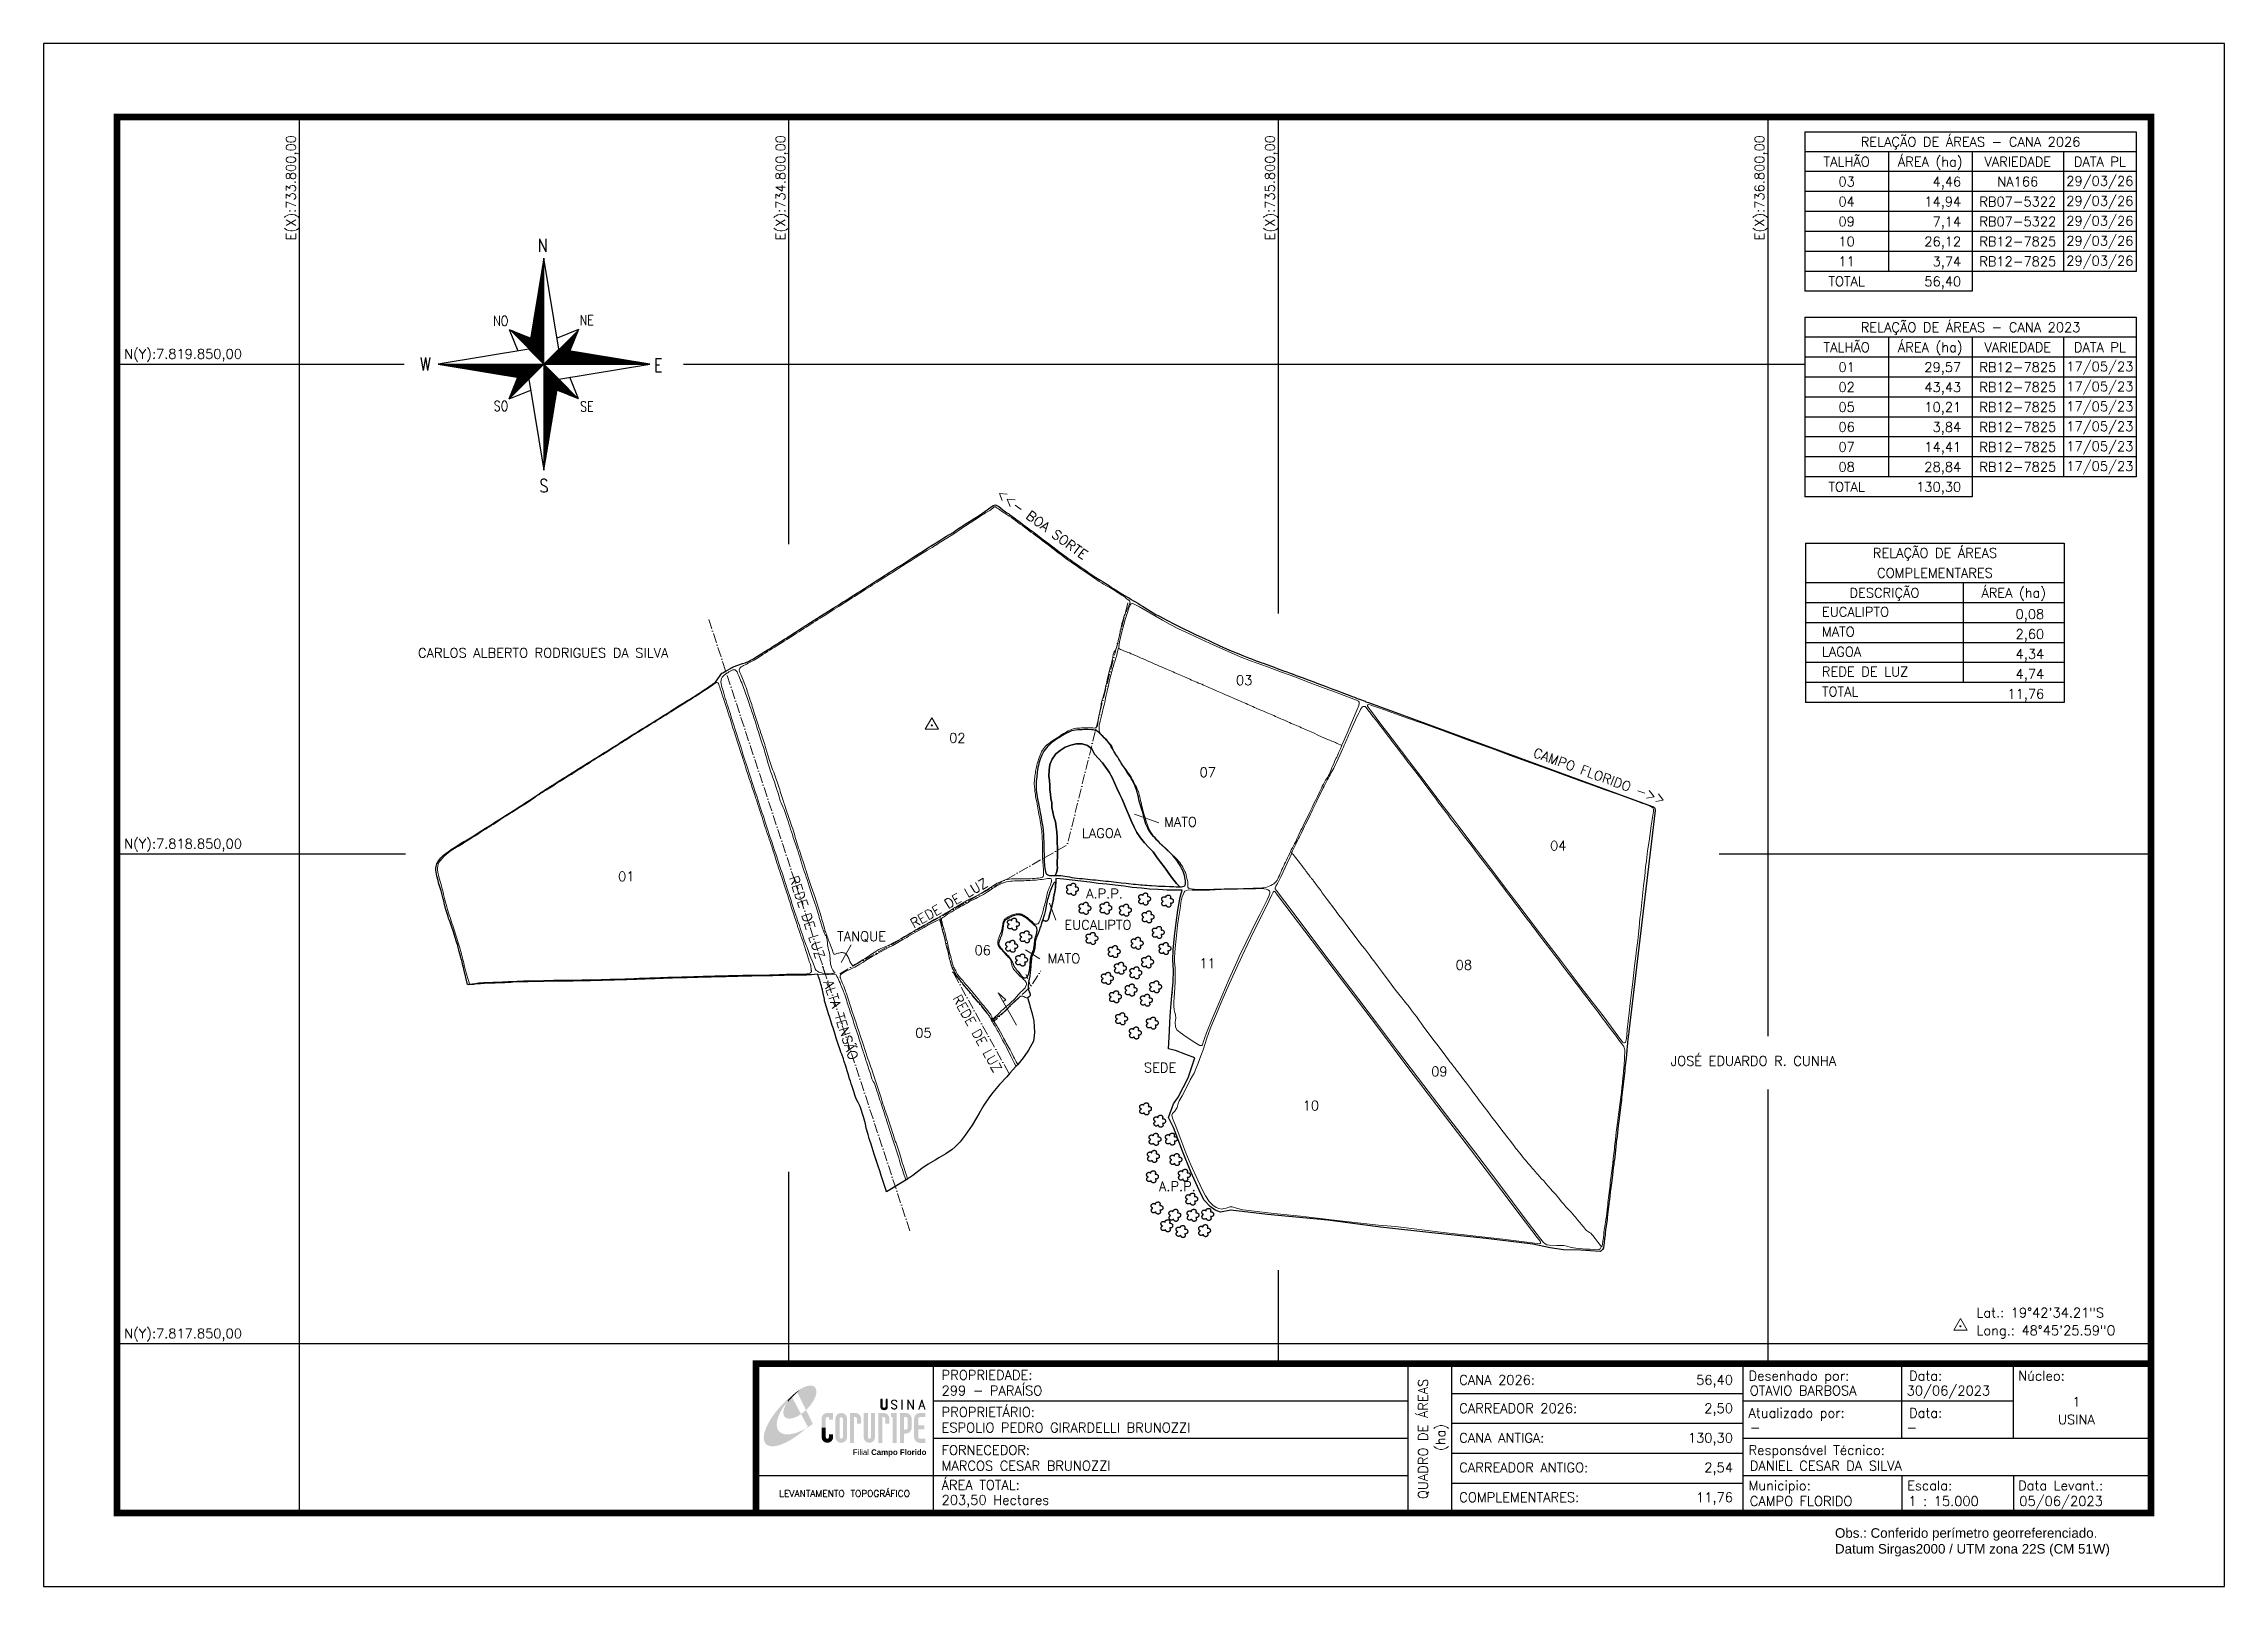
# Model space of a CAD drawing. Header units: inches. Extents: x 733278 to 737733, y 7817354 to 7820504.
import ezdxf
from ezdxf.enums import TextEntityAlignment as Align

# ---------------------------------------------------------------- set-up
doc = ezdxf.new("R2010")
doc.units = ezdxf.units.IN
doc.header["$MEASUREMENT"] = 0
for name, pattern in [('CONTINUO', [0]), ('LIN0', [0]), ('LIN3', [30, 20, -5, 0, -5])]:
    doc.linetypes.add(name, pattern=pattern)
for name, color, linetype in [('0114000299', 1, 'Continuous'), ('CURSOS_D_AGUA', 4, 'Continuous'), ('EUCALIPTO', 3, 'Continuous'), ('MALHA', 8, 'Continuous'), ('MARGEM', 5, 'Continuous'), ('MATO', 3, 'Continuous'), ('QUADRO_DE_AREAS_CANA_2026', 7, 'Continuous'), ('QUADRO_DE_AREAS_CANA_ANTIGA', 7, 'Continuous'), ('QUADRO_DE_AREAS_COMPLEMENTARES', 7, 'Continuous'), ('SETA_NORTE', 3, 'Continuous')]:
    doc.layers.add(name, color=color, linetype=linetype)
for name, color, linetype, lineweight in [('0114000299001', 5, 'Continuous', 0), ('0114000299002', 5, 'Continuous', 0), ('0114000299003', 5, 'Continuous', 0), ('0114000299004', 5, 'Continuous', 0), ('0114000299005', 5, 'Continuous', 0), ('0114000299006', 5, 'Continuous', 0), ('0114000299007', 5, 'Continuous', 0), ('0114000299008', 5, 'Continuous', 0), ('0114000299009', 5, 'Continuous', 0), ('0114000299010', 5, 'Continuous', 0), ('0114000299011', 5, 'Continuous', 0), ('REDE_DE_LUZ', 6, 'LIN3', 0), ('TEXTO', 7, 'Continuous', 0)]:
    doc.layers.add(name, color=color, linetype=linetype, lineweight=lineweight)
doc.styles.add('ARIAL', font='arial.ttf')
doc.styles.add('marcelo', font='arial.ttf')
doc.styles.add('ROMANS', font='romans')
doc.styles.add('SIMPLEX', font='', dxfattribs={"height": 0.2})
doc.styles.get("Standard").update_dxf_attribs({"font": ''})
doc.styles.get('SIMPLEX').set_extended_font_data('simplex.shx')
doc.styles.get('Standard').set_extended_font_data('txt.shx')

msp = doc.modelspace()

# ---------------------------------------------------------------- texts
at = {"layer": 'MALHA', "linetype": 'Continuous', "style": 'SIMPLEX'}
for s, p in [('E(X):733.800,00', (733798.9, 7820102.8)), ('E(X):734.800,00', (734798.9, 7820102.8)), ('E(X):735.800,00', (735798.9, 7820102.8)), ('E(X):736.800,00', (736798.9, 7820102.8))]:
    msp.add_text(s, height=19.5, rotation=90, dxfattribs=at).set_placement(p, align=Align.BOTTOM_LEFT)
for s, p in [('N(Y):7.819.850,00', (733442.5, 7819855.2)), ('N(Y):7.818.850,00', (733442.5, 7818855.2)), ('N(Y):7.817.850,00', (733442.5, 7817855.2))]:
    msp.add_text(s, height=19.5, dxfattribs=at).set_placement(p, align=Align.BOTTOM_LEFT)
at = {"layer": 'MARGEM', "color": 7, "linetype": 'Continuous', "style": 'SIMPLEX'}
for s, p in [('299 - PARAÍSO', (735112.5, 7817763.9)), ('CANA 2026:', (736170, 7817785.6)), ('CARREADOR 2026:', (736170, 7817727.8)), ('OTAVIO BARBOSA', (736763.4, 7817763.9)), ('30/06/2023', (737083.9, 7817763.8)), ('ESPOLIO PEDRO GIRARDELLI BRUNOZZI', (735112.5, 7817688.3)), ('CANA ANTIGA:', (736170, 7817667.4)), ('-', (736763.4, 7817688.3)), ('-', (737083.9, 7817688.3)), ('MARCOS CESAR BRUNOZZI', (735112.5, 7817610.5)), ('CARREADOR ANTIGO:', (736170, 7817606.9)), ('DANIEL CESAR DA SILVA', (736763.4, 7817610.5)), ('COMPLEMENTARES:', (736170, 7817546)), ('203,50 Hectares', (735112.5, 7817540.6)), ('CAMPO FLORIDO', (736763.4, 7817538.3)), ('1 : 15.000', (737087.5, 7817538.3)), ('05/06/2023', (737314.1, 7817538.3))]:
    msp.add_text(s, height=19.5, dxfattribs=at).set_placement(p, align=Align.TOP_LEFT)
at = {"layer": 'MARGEM', "color": 7, "linetype": 'Continuous', "lineweight": 9}
for s, style, p in [('PROPRIEDADE:', 'SIMPLEX', (735112.5, 7817795.7)), ('Desenhado por:', 'SIMPLEX', (736760.9, 7817794.2)), ('Data:', 'SIMPLEX', (737088.8, 7817794.2)), ('Núcleo:', 'SIMPLEX', (737311.6, 7817794.2)), ('PROPRIETÁRIO:', 'SIMPLEX', (735112.5, 7817720.1)), ('Atualizado por:', 'SIMPLEX', (736760.9, 7817718.3)), ('Data:', 'SIMPLEX', (737088.8, 7817718.3)), ('FORNECEDOR:', 'SIMPLEX', (735112.5, 7817642.3)), ('Responsável Técnico:', 'SIMPLEX', (736760.9, 7817642.3)), ('ÁREA TOTAL:', 'SIMPLEX', (735112.5, 7817571.3)), ('Municipio:', 'SIMPLEX', (736760.9, 7817570.1)), ('Escala:', 'SIMPLEX', (737084.9, 7817570.1)), ('Data Levant.:', 'SIMPLEX', (737311.6, 7817570.1)), ('Obs.: Conferido perímetro georreferenciado.', 'marcelo', (736937.5, 7817473.1)), ('Datum Sirgas2000 / UTM zona 22S (CM 51W)', 'marcelo', (736937.5, 7817440.8))]:
    msp.add_text(s, height=19.5, dxfattribs=dict(at, style=style)).set_placement(p, align=Align.TOP_LEFT)
at = {"layer": 'MARGEM', "color": 7, "linetype": 'Continuous', "style": 'SIMPLEX'}
for s, p in [('QUADRO DE ÁREAS', (736096, 7817655.4)), ('(ha)', (736131.6, 7817658.4))]:
    msp.add_text(s, height=19.5, rotation=90, dxfattribs=at).set_placement(p, align=Align.MIDDLE_CENTER)
for s, p in [('56,40', (736729.1, 7817785.6)), ('2,50', (736729.1, 7817727.8)), ('130,30', (736729.1, 7817667.4)), ('2,54', (736729.1, 7817606.9)), ('11,76', (736729.1, 7817546))]:
    msp.add_text(s, height=19.5, dxfattribs=at).set_placement(p, align=Align.TOP_RIGHT)
for s, p in [('1', (737430.7, 7817731.1)), ('USINA', (737430.7, 7817695.1))]:
    msp.add_text(s, height=19.5, dxfattribs=at).set_placement(p, align=Align.MIDDLE_CENTER)
at = {"layer": 'MARGEM', "color": 7, "linetype": 'ByBlock'}
msp.add_text('LEVANTAMENTO TOPOGRÁFICO', height=13.5, dxfattribs=at).set_placement((734914.2, 7817543.9), align=Align.MIDDLE_CENTER)
at = {"layer": 'QUADRO_DE_AREAS_CANA_2026', "linetype": 'Continuous', "style": 'SIMPLEX'}
for s, p in [('RELAÇÃO DE ÁREAS - CANA 2026', (737214.5, 7820304)), ('TALHÃO', (736961.3, 7820263.3)), ('ÁREA (ha)', (737132.1, 7820263.3)), ('VARIEDADE', (737310.9, 7820263.3)), ('DATA PL', (737478.7, 7820263.3)), ('03', (736961.3, 7820222.6)), ('NA166', (737310.9, 7820222.6)), ('29/03/26', (737478.6, 7820223.9)), ('04', (736961.3, 7820181.9)), ('RB07-5322', (737310.9, 7820181.9)), ('29/03/26', (737478.6, 7820183.2)), ('09', (736961.3, 7820141.2)), ('RB07-5322', (737310.9, 7820141.2)), ('29/03/26', (737478.6, 7820142.5)), ('10', (736961.3, 7820100.5)), ('RB12-7825', (737310.9, 7820100.5)), ('29/03/26', (737478.6, 7820101.8)), ('11', (736961.3, 7820059.8)), ('RB12-7825', (737310.9, 7820059.8)), ('29/03/26', (737478.6, 7820061.1)), ('TOTAL', (736961.3, 7820019.1))]:
    msp.add_text(s, height=19.5, dxfattribs=at).set_placement(p, align=Align.MIDDLE_CENTER)
for s, p in [('4,46', (737195.3, 7820212.8)), ('14,94', (737195.3, 7820172.1)), ('7,14', (737195.3, 7820131.3)), ('26,12', (737195.3, 7820090.6)), ('3,74', (737195.3, 7820049.9)), ('56,40', (737195.3, 7820009.2))]:
    msp.add_text(s, height=19.5, dxfattribs=at).set_placement(p, align=Align.RIGHT)
at = {"layer": 'QUADRO_DE_AREAS_CANA_ANTIGA', "linetype": 'Continuous', "style": 'SIMPLEX'}
for s, p in [('RELAÇÃO DE ÁREAS - CANA 2023', (737214.5, 7819925.2)), ('TALHÃO', (736961.3, 7819884.5)), ('ÁREA (ha)', (737132.1, 7819884.5)), ('VARIEDADE', (737310.9, 7819884.5)), ('DATA PL', (737478.7, 7819884.5)), ('01', (736961.3, 7819843.8)), ('RB12-7825', (737310.9, 7819843.8)), ('17/05/23', (737478.6, 7819845.1)), ('17/05/23', (737478.6, 7819804.4)), ('02', (736961.3, 7819803.1)), ('RB12-7825', (737310.9, 7819803.1)), ('17/05/23', (737478.6, 7819763.7)), ('05', (736961.3, 7819762.4)), ('06', (736961.3, 7819721.7)), ('RB12-7825', (737310.9, 7819762.4)), ('RB12-7825', (737310.9, 7819721.7)), ('17/05/23', (737478.6, 7819723)), ('07', (736961.3, 7819681)), ('RB12-7825', (737310.9, 7819681)), ('17/05/23', (737478.6, 7819682.3)), ('08', (736961.3, 7819640.2)), ('RB12-7825', (737310.9, 7819640.2)), ('17/05/23', (737478.6, 7819641.6)), ('TOTAL', (736961.3, 7819599.5))]:
    msp.add_text(s, height=19.5, dxfattribs=at).set_placement(p, align=Align.MIDDLE_CENTER)
for s, p in [('29,57', (737195.3, 7819834)), ('43,43', (737195.3, 7819793.2)), ('10,21', (737195.3, 7819752.5)), ('3,84', (737195.3, 7819711.8)), ('14,41', (737195.3, 7819671.1)), ('28,84', (737195.3, 7819630.4)), ('130,30', (737195.3, 7819589.7))]:
    msp.add_text(s, height=19.5, dxfattribs=at).set_placement(p, align=Align.RIGHT)
at = {"layer": 'QUADRO_DE_AREAS_COMPLEMENTARES', "linetype": 'Continuous', "style": 'SIMPLEX'}
for s, p in [('RELAÇÃO DE ÁREAS', (737141.8, 7819464.4)), ('COMPLEMENTARES', (737141.8, 7819423.7)), ('DESCRIÇÃO', (737038.5, 7819383)), ('ÁREA (ha)', (737302.6, 7819383))]:
    msp.add_text(s, height=19.5, dxfattribs=at).set_placement(p, align=Align.MIDDLE_CENTER)
for s, p in [('EUCALIPTO', (736910.9, 7819344.3)), ('MATO', (736910.9, 7819303.6)), ('LAGOA', (736910.9, 7819262.8)), ('REDE DE LUZ', (736910.9, 7819222.1)), ('TOTAL', (736910.9, 7819181.4))]:
    msp.add_text(s, height=19.5, dxfattribs=at).set_placement(p, align=Align.MIDDLE_LEFT)
for s, p in [('0,08', (737364.9, 7819329.8)), ('2,60', (737364.9, 7819289.1)), ('4,34', (737364.9, 7819248.4)), ('4,74', (737364.9, 7819207.6)), ('11,76', (737364.9, 7819166.9))]:
    msp.add_text(s, height=19.5, dxfattribs=at).set_placement(p, align=Align.RIGHT)
at = {"layer": 'TEXTO', "linetype": 'Continuous', "style": 'SIMPLEX'}
for s, rotation, p in [('<<- BOA SORTE', 323.6683, (735317.9, 7819523.4)), ('CAMPO FLORIDO ->>', 339.9031, (736456.5, 7819009)), ('REDE DE LUZ - ALTA TENSÃO', 288.2155, (734871.6, 7818617.7)), ('REDE DE LUZ', 29.5082, (735127.5, 7818749.6)), ('REDE DE LUZ', 298.9608, (735185.4, 7818483.1))]:
    msp.add_text(s, height=19.5, rotation=rotation, dxfattribs=at).set_placement(p, align=Align.MIDDLE_CENTER)
for s, p in [('CARLOS ALBERTO RODRIGUES DA SILVA', (734298.6, 7819260.5)), ('03', (735730.5, 7819204.5)), ('02', (735144.6, 7819086.7)), ('07', (735656.2, 7819016.6)), ('LAGOA', (735439.2, 7818892.3)), ('MATO', (735600.4, 7818915.3)), ('04', (736372.2, 7818866.8)), ('01', (734468.2, 7818804.1)), ('A.P.P.', (735445.5, 7818769)), ('EUCALIPTO', (735431.8, 7818705.1)), ('TANQUE', (734948.8, 7818681.7)), ('06', (735196.4, 7818653.2)), ('MATO', (735362.3, 7818636.6)), ('11', (735655.5, 7818626.7)), ('08', (736179.3, 7818623.1)), ('05', (735075.3, 7818484.7)), ('JOSÉ EDUARDO R. CUNHA', (736770.9, 7818427.2)), ('SEDE', (735558.7, 7818413.7)), ('09', (736129.3, 7818405.8)), ('10', (735866.7, 7818336)), ('A.P.P.', (735594.1, 7818171.3))]:
    msp.add_text(s, height=19.5, dxfattribs=at).set_placement(p, align=Align.MIDDLE_CENTER)
at = {"layer": 'TEXTO', "linetype": 'ByBlock', "style": 'SIMPLEX'}
for s, p in [('Lat.: 19°42\'34.21"S', (737226.5, 7817903.5, 985.2)), ('Long.: 48°45\'25.59"O', (737226.5, 7817867.3, 985.2))]:
    msp.add_text(s, height=19.5, dxfattribs=at).set_placement(p)

# ---------------------------------------------------------------- blocks, each defined once
blk = doc.blocks.new('A$C78F83FB3')
at = {"layer": 'MARGEM'}
h = blk.add_hatch(color=20, dxfattribs=at)
edge = h.paths.add_edge_path()
edge.add_ellipse((19.49, 23.77), major_axis=(-6.68, -6.67), ratio=0.469426, start_angle=292.73277, end_angle=601.25787)
edge.add_ellipse((22.83, 22.05), major_axis=(12.64, 11.29), ratio=0.457614, start_angle=79.90686, end_angle=107.91393)
edge = h.paths.add_edge_path()
edge.add_ellipse((18.28, 18.7), major_axis=(13.95, 13.59), ratio=0.386848, start_angle=63.96117, end_angle=264.59932)
edge.add_ellipse((22.83, 22.05), major_axis=(12.64, 11.29), ratio=0.457614, start_angle=107.91393, end_angle=245.11815, ccw=False)
edge.add_ellipse((19.49, 23.77), major_axis=(-6.68, -6.67), ratio=0.469426, start_angle=241.25787, end_angle=292.73277, ccw=False)
for color, points in [(20, [(15.46, 26.12), (14.17, 24.81), (14.06, 24.24), (14.39, 23.97), (14.67, 24.54), (19.47, 29.32), (18.48, 28.66), (17.31, 27.78)]), (7, [(58.42, 24.9), (57.9, 24.9), (57.9, 21.73, -0.414214), (57.15, 20.98), (56.84, 20.98, -0.414214), (56.09, 21.73), (56.09, 24.9), (55.57, 24.9), (55.57, 21.73, 0.414214), (56.84, 20.46), (57.15, 20.46, 0.414214), (58.42, 21.73)]), (7, [(61.7, 24.9), (61.23, 24.9, 0.396318), (60.04, 23.78), (60.04, 23.72, 0.151912), (60.39, 22.97), (60.46, 22.92), (62.18, 22), (62.85, 21.83, 0.12407), (62.51, 22.42), (60.75, 23.36, -0.13192), (60.56, 23.77, -0.385578), (61.23, 24.37), (61.7, 24.37, -0.414214), (62.37, 23.7), (62.89, 23.7, 0.414214)]), (7, [(62.37, 23.7), (62.89, 23.7, 0.414214), (61.7, 24.9), (61.23, 24.9, 0.396318), (60.04, 23.78), (60.04, 23.72, 0.151912), (60.39, 22.97), (60.46, 22.92), (62.18, 22), (62.18, 22, -0.131921), (62.37, 21.59, -0.385578), (61.7, 20.98), (61.23, 20.98, -0.414214), (60.56, 21.65), (60.04, 21.65, 0.414214), (61.23, 20.46), (61.7, 20.46, 0.402546), (62.89, 21.61, 0.165292), (62.51, 22.42), (60.75, 23.36, -0.13192), (60.56, 23.77, -0.385578), (61.23, 24.37), (61.7, 24.37, -0.414214)]), (7, [(30.97, 12.46), (29.13, 12.46), (29.13, 8.21, 1), (34.29, 8.21), (34.29, 9.41), (32.45, 9.41), (32.45, 8.21, -1), (30.97, 8.21)])]:
    blk.add_hatch(color=color, dxfattribs=at).paths.add_polyline_path(points)
h = blk.add_hatch(color=7, dxfattribs=at)
h.paths.add_polyline_path([(65.24, 24.9), (64.72, 24.9), (64.72, 20.46), (65.24, 20.46)])
h.paths.add_polyline_path([(67.38, 20.46), (67.9, 20.46), (67.9, 23.74), (69.74, 20.46), (70.23, 20.46), (70.23, 24.9), (69.71, 24.9), (69.71, 21.58), (67.85, 24.9), (67.38, 24.9)])
h.paths.add_polyline_path([(72.17, 20.46), (72.72, 20.46), (73.14, 21.73), (74.49, 21.73), (74.9, 20.46), (75.45, 20.46), (74, 24.9), (73.62, 24.9)])
h.paths.add_polyline_path([(73.81, 23.8), (74.32, 22.25), (73.31, 22.25)], flags=16)
h = blk.add_hatch(color=7, dxfattribs=at)
h.paths.add_polyline_path([(31.71, 18.93, 0.414214), (29.13, 16.35), (29.13, 12.46), (30.97, 12.46), (30.97, 16.35, -0.414214), (31.71, 17.09), (32.45, 17.09), (32.45, 16.02), (34.29, 16.02), (34.29, 18.93)])
h.paths.add_polyline_path([(44.15, 17.09, -0.414214), (44.89, 16.35), (44.89, 14.1), (46.72, 14.1), (46.72, 16.17, 0.433937), (44.15, 18.93), (41.77, 18.93), (41.77, 12.46), (43.61, 12.46), (43.61, 17.09)])
h.paths.add_polyline_path([(43.61, 12.46), (41.77, 12.46), (41.77, 5.62), (43.61, 5.62)])
h.paths.add_polyline_path([(47.92, 12.46), (49.75, 12.46), (49.75, 18.93), (47.92, 18.93)])
h.paths.add_polyline_path([(52.91, 18.93), (51.08, 18.93), (51.08, 12.46), (52.91, 12.46)])
h.paths.add_polyline_path([(51.08, 8.12, -1), (49.75, 8.12), (49.75, 12.46), (47.92, 12.46), (47.92, 8.12, 1), (52.91, 8.12), (52.91, 12.46), (51.08, 12.46)])
h.paths.add_polyline_path([(54.41, 12.46), (56.25, 12.46), (56.25, 17.09), (56.79, 17.09, -0.414214), (57.53, 16.35), (57.53, 14.1), (59.36, 14.1), (59.36, 16.17, 0.433937), (56.79, 18.93), (54.41, 18.93)])
h.paths.add_polyline_path([(56.25, 12.46), (54.41, 12.46), (54.41, 5.62), (56.25, 5.62)])
h.paths.add_polyline_path([(60.73, 12.46), (62.58, 12.46), (62.58, 18.93), (60.02, 18.93), (60.02, 17.08), (60.73, 17.08)])
h.paths.add_polyline_path([(62.58, 12.46), (60.73, 12.46), (60.73, 5.62), (62.58, 5.62)])
h.paths.add_polyline_path([(64.06, 12.46), (65.82, 12.46), (65.82, 17.17), (66.66, 17.17, -0.450417), (67.48, 16.25), (67.48, 12.46), (69.24, 12.46, 0.002307), (69.24, 12.48, 0.005282), (69.23, 12.54, -0.000938), (69.23, 12.53), (69.23, 16.17, 0.433937), (66.66, 18.93), (64.06, 18.93)])
h.paths.add_polyline_path([(64.06, 5.62), (65.82, 5.62), (65.82, 9.77), (66.66, 9.77, 0.426056), (69.24, 12.46), (67.48, 12.46), (67.48, 12.45, -0.450417), (66.66, 11.53), (65.82, 11.53), (65.82, 12.46), (64.06, 12.46)])
h.paths.add_polyline_path([(70.37, 12.46), (74.87, 12.46), (74.87, 13.44), (72.21, 13.44), (72.21, 16.35, -0.414214), (72.95, 17.09), (75.38, 17.09), (75.38, 18.93), (72.95, 18.93, 0.414214), (70.37, 16.35)])
h.paths.add_polyline_path([(72.21, 11.62), (74.87, 11.62), (74.87, 12.46), (70.37, 12.46), (70.37, 8.21, 0.414214), (72.95, 5.62), (75.38, 5.62), (75.38, 7.47), (72.95, 7.47, -0.414214), (72.21, 8.21)])
h = blk.add_hatch(color=7, dxfattribs=at)
h.paths.add_polyline_path([(35.29, 16.35), (35.29, 8.21, 1), (40.46, 8.21, 0.016978), (40.45, 8.38), (40.45, 16.17, 0.433937), (37.88, 18.93), (37.87, 18.93, 0.41391)])
h.paths.add_polyline_path([(38.62, 16.35), (38.62, 8.21, -1), (37.13, 8.21), (37.13, 16.35, -1)], flags=16)
at = {"layer": 'MARGEM', "color": 7}
blk.add_lwpolyline([(58.42, 24.9), (57.9, 24.9), (57.9, 21.73, -0.414214), (57.15, 20.98), (56.84, 20.98, -0.414214), (56.09, 21.73), (56.09, 24.9), (55.57, 24.9), (55.57, 21.73, 0.414214), (56.84, 20.46), (57.15, 20.46, 0.414214), (58.42, 21.73), (58.42, 24.9)], format="xyb", close=True, dxfattribs=at)
at = {"layer": 'MARGEM', "color": 252, "insert": (43.05, 2.72), "char_height": 2.5, "attachment_point": 1, "style": 'ARIAL'}
blk.add_mtext_dynamic_manual_height_columns('Filial {\\fArial|b1|i0|c0|p34;Campo Florido}', width=33.0271, gutter_width=2.46, heights=[2.95], dxfattribs=at)
blk = doc.blocks.new('A$C309442C0')
at = {"layer": 'SETA_NORTE', "linetype": 'Continuous'}
h = blk.add_hatch(dxfattribs=at)
h.set_pattern_fill('ANSI31', color=256, scale=0.1375, angle=-90, style=0)
h.set_pattern_definition([(315, (-215853.3434, 13873.16845), (0.3086963042, 0.3086963042), [])])
h.paths.add_polyline_path([(73.5, 97.4), (74.7, 104.9), (60, 110.8)])
h = blk.add_hatch(dxfattribs=at)
h.set_pattern_fill('ANSI31', color=256, scale=0.1375, angle=180, style=0)
h.set_pattern_definition([(225, (13869.59828, 216024.21475), (0.3086963042, -0.3086963042), [])])
h.paths.add_polyline_path([(93.8, 97.4), (101.4, 96.2), (107.3, 110.8)])
h = blk.add_hatch(dxfattribs=at)
h.set_pattern_fill('ANSI31', color=256, scale=0.1375, style=0)
h.set_pattern_definition([(45, (-13702.2971, -215849.77324), (-0.3086963042, 0.3086963042), [])])
h.paths.add_polyline_path([(73.5, 77), (65.9, 78.3), (60, 63.6)])
h = blk.add_hatch(dxfattribs=at)
h.set_pattern_fill('ANSI31', color=256, scale=0.1375, angle=90, style=0)
h.set_pattern_definition([(135, (216020.6446, -13698.72693), (-0.3086963042, -0.3086963042), [])])
h.paths.add_polyline_path([(93.8, 77), (92.6, 69.5), (107.3, 63.6)])
for p, q in [((81.6, 146.8), (83.7, 148.9)), ((81.7, 147.6), (83.7, 149.5)), ((81.8, 148.3), (83.7, 150.1)), ((82, 149.1), (83.7, 150.8)), ((82.1, 149.9), (83.7, 151.4)), ((82.2, 150.6), (83.7, 152.1)), ((82.3, 151.4), (83.7, 152.7)), ((82.5, 152.2), (83.7, 153.3)), ((82.6, 152.9), (83.7, 154)), ((82.7, 153.7), (83.7, 154.6)), ((82.9, 154.4), (83.7, 155.2)), ((83, 155.2), (83.7, 155.9)), ((83.1, 156), (83.7, 156.5)), ((83.2, 156.7), (83.7, 157.2)), ((83.4, 157.5), (83.7, 157.8)), ((83.5, 158.3), (83.7, 158.4)), ((83.6, 159), (83.7, 159.1)), ((78.7, 129.3), (83.7, 134.2)), ((78.8, 130), (83.7, 134.9)), ((79, 130.8), (83.7, 135.5)), ((79.1, 131.6), (83.7, 136.1)), ((79.2, 132.3), (83.7, 136.8)), ((79.3, 133.1), (83.7, 137.4)), ((79.5, 133.8), (83.7, 138)), ((79.6, 134.6), (83.7, 138.7)), ((79.7, 135.4), (83.7, 139.3)), ((79.8, 136.1), (83.7, 140)), ((80, 136.9), (83.7, 140.6)), ((80.1, 137.7), (83.7, 141.2)), ((80.2, 138.4), (83.7, 141.9)), ((80.3, 139.2), (83.7, 142.5)), ((80.5, 139.9), (83.7, 143.1)), ((80.6, 140.7), (83.7, 143.8)), ((80.7, 141.5), (83.7, 144.4)), ((80.8, 142.2), (83.7, 145)), ((81, 143), (83.7, 145.7)), ((81.1, 143.8), (83.7, 146.3)), ((81.2, 144.5), (83.7, 147)), ((81.3, 145.3), (83.7, 147.6)), ((81.5, 146.1), (83.7, 148.2)), ((75.7, 111), (83.7, 118.9)), ((75.8, 111.7), (83.7, 119.6)), ((75.9, 112.5), (83.7, 120.2)), ((76.1, 113.3), (83.7, 120.8)), ((76.2, 114), (83.7, 121.5)), ((76.3, 114.8), (83.7, 122.1)), ((76.4, 115.5), (83.7, 122.8)), ((76.6, 116.3), (83.7, 123.4)), ((76.7, 117.1), (83.7, 124)), ((76.8, 117.8), (83.7, 124.7)), ((76.9, 118.6), (83.7, 125.3)), ((77.1, 119.4), (83.7, 125.9)), ((77.2, 120.1), (83.7, 126.6)), ((77.3, 120.9), (83.7, 127.2)), ((77.4, 121.6), (83.7, 127.8)), ((77.6, 122.4), (83.7, 128.5)), ((77.7, 123.2), (83.7, 129.1)), ((77.8, 123.9), (83.7, 129.8)), ((78, 124.7), (83.7, 130.4)), ((78.1, 125.5), (83.7, 131)), ((78.2, 126.2), (83.7, 131.7)), ((78.3, 127), (83.7, 132.3)), ((78.5, 127.7), (83.7, 132.9)), ((78.6, 128.5), (83.7, 133.6)), ((60, 110.8), (74.7, 104.9)), ((60, 110.8), (65.9, 96.2)), ((73.5, 97.3), (83.7, 107.5)), ((73.6, 98), (83.7, 108.1)), ((73.7, 98.8), (83.7, 108.7)), ((73.8, 99.5), (83.7, 109.4)), ((73.8, 97), (83.7, 106.8)), ((73.9, 100.3), (83.7, 110)), ((74.1, 101.1), (83.7, 110.6)), ((74.2, 101.8), (83.7, 111.3)), ((74.2, 96.7), (83.7, 106.2)), ((74.3, 102.6), (83.7, 111.9)), ((74.4, 103.3), (83.7, 112.6)), ((74.5, 96.4), (83.7, 105.6)), ((74.6, 104.1), (83.7, 113.2)), ((74.7, 104.9), (83.7, 113.8)), ((74.8, 105.6), (83.7, 114.5)), ((74.8, 96.1), (83.7, 104.9)), ((74.9, 106.4), (83.7, 115.1)), ((75.1, 107.2), (83.7, 115.7)), ((75.1, 95.7), (83.7, 104.3)), ((75.2, 107.9), (83.7, 116.4)), ((75.3, 108.7), (83.7, 117)), ((75.4, 109.4), (83.7, 117.7)), ((75.6, 110.2), (83.7, 118.3)), ((107.3, 110.8), (92.6, 104.9)), ((107.3, 110.8), (101.4, 96.2)), ((75.4, 95.4), (83.7, 103.6)), ((75.8, 95.1), (83.7, 103)), ((76.1, 94.8), (83.7, 102.4)), ((76.4, 94.5), (83.7, 101.7)), ((76.7, 94.2), (83.7, 101.1)), ((77, 93.8), (83.7, 100.5)), ((77.4, 93.5), (83.7, 99.8)), ((77.7, 93.2), (83.7, 99.2)), ((78, 92.9), (83.7, 98.5)), ((78.3, 92.6), (83.7, 97.9)), ((78.6, 92.2), (83.7, 97.3)), ((78.9, 91.9), (83.7, 96.6)), ((79.3, 91.6), (83.7, 96)), ((79.6, 91.3), (83.7, 95.4)), ((79.9, 91), (83.7, 94.7)), ((80.2, 90.7), (83.7, 94.1)), ((80.5, 90.3), (83.7, 93.4)), ((80.9, 90), (83.7, 92.8)), ((81.2, 89.7), (83.7, 92.2)), ((81.5, 89.4), (83.7, 91.5)), ((81.8, 89.1), (83.7, 90.9)), ((82.1, 88.7), (83.7, 90.3)), ((82.4, 88.4), (83.7, 89.6)), ((83.8, 87.2), (94, 97.4)), ((84.4, 87.2), (94.5, 97.3)), ((85.1, 87.2), (95.1, 97.2)), ((85.7, 87.2), (95.6, 97.1)), ((86.3, 87.2), (96.2, 97)), ((87, 87.2), (96.7, 96.9)), ((87.6, 87.2), (97.2, 96.9)), ((88.3, 87.2), (97.8, 96.8)), ((88.9, 87.2), (98.3, 96.7)), ((89.5, 87.2), (98.9, 96.6)), ((90.2, 87.2), (99.4, 96.5)), ((90.8, 87.2), (100, 96.4)), ((91.4, 87.2), (100.5, 96.3)), ((92.1, 87.2), (101.1, 96.2)), ((92.7, 87.2), (101.6, 96.1)), ((93.4, 87.2), (102.2, 96)), ((94, 87.2), (102.7, 96)), ((94.6, 87.2), (103.3, 95.9)), ((95.3, 87.2), (103.8, 95.8)), ((95.9, 87.2), (104.4, 95.7)), ((96.5, 87.2), (104.9, 95.6)), ((97.2, 87.2), (105.5, 95.5)), ((97.8, 87.2), (106, 95.4)), ((98.4, 87.2), (106.5, 95.3)), ((99.1, 87.2), (107.1, 95.2)), ((99.7, 87.2), (107.6, 95.1)), ((100.4, 87.2), (108.2, 95.1)), ((101, 87.2), (108.7, 95)), ((101.6, 87.2), (109.3, 94.9)), ((102.3, 87.2), (109.8, 94.8)), ((102.9, 87.2), (110.4, 94.7)), ((103.5, 87.2), (110.9, 94.6)), ((104.2, 87.2), (111.5, 94.5)), ((104.8, 87.2), (112, 94.4)), ((105.5, 87.2), (112.6, 94.3)), ((106.1, 87.2), (113.1, 94.2)), ((106.7, 87.2), (113.7, 94.1)), ((107.4, 87.2), (114.2, 94.1)), ((108, 87.2), (114.8, 94)), ((108.6, 87.2), (115.3, 93.9)), ((109.3, 87.2), (115.8, 93.8)), ((109.9, 87.2), (116.4, 93.7)), ((110.6, 87.2), (116.9, 93.6)), ((111.2, 87.2), (117.5, 93.5)), ((111.8, 87.2), (118, 93.4)), ((112.5, 87.2), (118.6, 93.3)), ((113.1, 87.2), (119.1, 93.2)), ((113.7, 87.2), (119.7, 93.2)), ((114.4, 87.2), (120.2, 93.1)), ((115, 87.2), (120.8, 93)), ((115.6, 87.2), (121.3, 92.9)), ((116.3, 87.2), (121.9, 92.8)), ((116.9, 87.2), (122.4, 92.7)), ((117.6, 87.2), (123, 92.6)), ((118.2, 87.2), (123.5, 92.5)), ((118.8, 87.2), (124, 92.4)), ((119.5, 87.2), (124.6, 92.3)), ((120.1, 87.2), (125.1, 92.3)), ((120.7, 87.2), (125.7, 92.2)), ((121.4, 87.2), (126.2, 92.1)), ((122, 87.2), (126.8, 92)), ((122.7, 87.2), (127.3, 91.9)), ((123.3, 87.2), (127.9, 91.8)), ((123.9, 87.2), (128.4, 91.7)), ((124.6, 87.2), (129, 91.6)), ((125.2, 87.2), (129.5, 91.5)), ((125.8, 87.2), (130.1, 91.4)), ((126.5, 87.2), (130.6, 91.4)), ((127.1, 87.2), (131.2, 91.3)), ((127.8, 87.2), (131.7, 91.2)), ((128.4, 87.2), (132.3, 91.1)), ((129, 87.2), (132.8, 91)), ((129.7, 87.2), (133.3, 90.9)), ((130.3, 87.2), (133.9, 90.8)), ((130.9, 87.2), (134.4, 90.7)), ((131.6, 87.2), (135, 90.6)), ((132.2, 87.2), (135.5, 90.5)), ((132.8, 87.2), (136.1, 90.5)), ((133.5, 87.2), (136.6, 90.4)), ((134.1, 87.2), (137.2, 90.3)), ((134.8, 87.2), (137.7, 90.2)), ((135.4, 87.2), (138.3, 90.1)), ((136, 87.2), (138.8, 90)), ((136.7, 87.2), (139.4, 89.9)), ((137.3, 87.2), (139.9, 89.8)), ((137.9, 87.2), (140.5, 89.7)), ((138.6, 87.2), (141, 89.6)), ((139.2, 87.2), (141.6, 89.6)), ((139.9, 87.2), (142.1, 89.5)), ((140.5, 87.2), (142.6, 89.4)), ((141.1, 87.2), (143.2, 89.3)), ((141.8, 87.2), (143.7, 89.2)), ((142.4, 87.2), (144.3, 89.1)), ((11.8, 87.2), (11.8, 87.2)), ((12.3, 87.1), (12.4, 87.2)), ((12.9, 87), (13.1, 87.2)), ((13.4, 86.9), (13.7, 87.2)), ((14, 86.8), (14.4, 87.2)), ((14.5, 86.7), (15, 87.2)), ((15.1, 86.6), (15.6, 87.2)), ((15.6, 86.6), (16.3, 87.2)), ((16.2, 86.5), (16.9, 87.2)), ((16.7, 86.4), (17.5, 87.2)), ((17.2, 86.3), (18.2, 87.2)), ((17.8, 86.2), (18.8, 87.2)), ((18.3, 86.1), (19.5, 87.2)), ((18.9, 86), (20.1, 87.2)), ((19.4, 85.9), (20.7, 87.2)), ((20, 85.8), (21.4, 87.2)), ((20.5, 85.7), (22, 87.2)), ((21.1, 85.7), (22.6, 87.2)), ((21.6, 85.6), (23.3, 87.2)), ((22.2, 85.5), (23.9, 87.2)), ((22.7, 85.4), (24.6, 87.2)), ((23.3, 85.3), (25.2, 87.2)), ((23.8, 85.2), (25.8, 87.2)), ((24.4, 85.1), (26.5, 87.2)), ((24.9, 85), (27.1, 87.2)), ((25.5, 84.9), (27.7, 87.2)), ((26, 84.8), (28.4, 87.2)), ((26.5, 84.8), (29, 87.2)), ((27.1, 84.7), (29.6, 87.2)), ((27.6, 84.6), (30.3, 87.2)), ((28.2, 84.5), (30.9, 87.2)), ((28.7, 84.4), (31.6, 87.2)), ((29.3, 84.3), (32.2, 87.2)), ((29.8, 84.2), (32.8, 87.2)), ((30.4, 84.1), (33.5, 87.2)), ((30.9, 84), (34.1, 87.2)), ((31.5, 83.9), (34.7, 87.2)), ((32, 83.9), (35.4, 87.2)), ((32.6, 83.8), (36, 87.2)), ((33.1, 83.7), (36.7, 87.2)), ((33.7, 83.6), (37.3, 87.2)), ((34.2, 83.5), (37.9, 87.2)), ((34.7, 83.4), (38.6, 87.2)), ((35.3, 83.3), (39.2, 87.2)), ((35.8, 83.2), (39.8, 87.2)), ((36.4, 83.1), (40.5, 87.2)), ((36.9, 83), (41.1, 87.2)), ((37.5, 83), (41.8, 87.2)), ((38, 82.9), (42.4, 87.2)), ((38.6, 82.8), (43, 87.2)), ((39.1, 82.7), (43.7, 87.2)), ((39.7, 82.6), (44.3, 87.2)), ((40.2, 82.5), (44.9, 87.2)), ((40.8, 82.4), (45.6, 87.2)), ((41.3, 82.3), (46.2, 87.2)), ((41.9, 82.2), (46.8, 87.2)), ((42.4, 82.1), (47.5, 87.2)), ((43, 82.1), (48.1, 87.2)), ((43.5, 82), (48.8, 87.2)), ((44, 81.9), (49.4, 87.2)), ((44.6, 81.8), (50, 87.2)), ((45.1, 81.7), (50.7, 87.2)), ((45.7, 81.6), (51.3, 87.2)), ((46.2, 81.5), (51.9, 87.2)), ((46.8, 81.4), (52.6, 87.2)), ((47.3, 81.3), (53.2, 87.2)), ((47.9, 81.2), (53.9, 87.2)), ((48.4, 81.2), (54.5, 87.2)), ((49, 81.1), (55.1, 87.2)), ((49.5, 81), (55.8, 87.2)), ((50.1, 80.9), (56.4, 87.2)), ((50.6, 80.8), (57, 87.2)), ((51.2, 80.7), (57.7, 87.2)), ((51.7, 80.6), (58.3, 87.2)), ((52.3, 80.5), (59, 87.2)), ((52.8, 80.4), (59.6, 87.2)), ((53.3, 80.3), (60.2, 87.2)), ((53.9, 80.3), (60.9, 87.2)), ((54.4, 80.2), (61.5, 87.2)), ((55, 80.1), (62.1, 87.2)), ((55.5, 80), (62.8, 87.2)), ((56.1, 79.9), (63.4, 87.2)), ((56.6, 79.8), (64, 87.2)), ((57.2, 79.7), (64.7, 87.2)), ((57.7, 79.6), (65.3, 87.2)), ((58.3, 79.5), (66, 87.2)), ((58.8, 79.4), (66.6, 87.2)), ((59.4, 79.4), (67.2, 87.2)), ((59.9, 79.3), (67.9, 87.2)), ((83.7, 87.2), (60, 63.6)), ((60, 63.6), (65.9, 78.3)), ((60.5, 79.2), (68.5, 87.2)), ((61, 79.1), (69.1, 87.2)), ((61.5, 79), (69.8, 87.2)), ((62.1, 78.9), (70.4, 87.2)), ((62.6, 78.8), (71.1, 87.2)), ((63.2, 78.7), (71.7, 87.2)), ((63.7, 78.6), (72.3, 87.2)), ((64.3, 78.5), (73, 87.2)), ((64.8, 78.4), (73.6, 87.2)), ((65.4, 78.4), (74.2, 87.2)), ((65.9, 78.3), (74.9, 87.2)), ((66.5, 78.2), (75.5, 87.2)), ((67, 78.1), (76.2, 87.2)), ((67.6, 78), (76.8, 87.2)), ((68.1, 77.9), (77.4, 87.2)), ((68.7, 77.8), (78.1, 87.2)), ((69.2, 77.7), (78.7, 87.2)), ((69.8, 77.6), (79.3, 87.2)), ((70.3, 77.5), (80, 87.2)), ((70.8, 77.5), (80.6, 87.2)), ((71.4, 77.4), (81.2, 87.2)), ((71.9, 77.3), (81.9, 87.2)), ((72.5, 77.2), (82.5, 87.2)), ((73, 77.1), (83.2, 87.2)), ((82.8, 88.1), (83.7, 89)), ((83.1, 87.8), (83.7, 88.4)), ((83.4, 87.5), (83.7, 87.7)), ((83.7, 87.1), (83.7, 87.1)), ((83.7, 86.4), (84, 86.8)), ((83.7, 85.8), (84.4, 86.5)), ((83.7, 85.2), (84.7, 86.2)), ((83.7, 84.5), (85, 85.9)), ((83.7, 83.9), (85.3, 85.6)), ((83.7, 83.3), (85.6, 85.2)), ((83.7, 82.6), (86, 84.9)), ((83.7, 82), (86.3, 84.6)), ((83.7, 81.3), (86.6, 84.3)), ((83.7, 80.7), (86.9, 84)), ((83.7, 80.1), (87.2, 83.6)), ((83.7, 79.4), (87.5, 83.3)), ((83.7, 78.8), (87.9, 83)), ((83.7, 78.2), (88.2, 82.7)), ((83.7, 77.5), (88.5, 82.4)), ((83.7, 76.9), (88.8, 82.1)), ((83.7, 76.2), (89.1, 81.7)), ((83.7, 75.6), (89.5, 81.4)), ((83.7, 75), (89.8, 81.1)), ((83.7, 74.3), (90.1, 80.8)), ((83.7, 73.7), (90.4, 80.5)), ((83.7, 73.1), (90.7, 80.1)), ((83.7, 72.4), (91, 79.8)), ((83.7, 71.8), (91.4, 79.5)), ((83.7, 71.2), (91.7, 79.2)), ((83.7, 70.5), (92, 78.9)), ((83.7, 69.9), (92.3, 78.5)), ((83.7, 69.2), (92.6, 78.2)), ((83.7, 68.6), (93, 77.9)), ((83.7, 68), (93.3, 77.6)), ((83.7, 67.3), (93.6, 77.3)), ((83.7, 66.7), (93.8, 76.9)), ((83.7, 66.1), (93.7, 76.1)), ((83.7, 65.4), (93.6, 75.3)), ((83.7, 64.8), (93.4, 74.6)), ((107.3, 63.6), (101.4, 78.3)), ((143, 87.2), (144.8, 89)), ((143.7, 87.2), (145.4, 88.9)), ((144.3, 87.2), (145.9, 88.8)), ((144.9, 87.2), (146.5, 88.7)), ((145.6, 87.2), (147, 88.7)), ((146.2, 87.2), (147.6, 88.6)), ((146.9, 87.2), (148.1, 88.5)), ((147.5, 87.2), (148.7, 88.4)), ((148.1, 87.2), (149.2, 88.3)), ((148.8, 87.2), (149.8, 88.2)), ((149.4, 87.2), (150.3, 88.1)), ((150, 87.2), (150.8, 88)), ((150.7, 87.2), (151.4, 87.9)), ((151.3, 87.2), (151.9, 87.8)), ((152, 87.2), (152.5, 87.8)), ((152.6, 87.2), (153, 87.7)), ((153.2, 87.2), (153.6, 87.6)), ((153.9, 87.2), (154.1, 87.5)), ((154.5, 87.2), (154.7, 87.4)), ((155.1, 87.2), (155.2, 87.3)), ((60, 63.6), (74.7, 69.5)), ((83.7, 64.1), (93.3, 73.8)), ((83.7, 63.5), (93.2, 73)), ((83.7, 62.9), (93.1, 72.3)), ((83.7, 62.2), (92.9, 71.5)), ((83.7, 61.6), (92.8, 70.8)), ((83.7, 61), (92.7, 70)), ((83.7, 60.3), (92.6, 69.2)), ((83.7, 59.7), (92.4, 68.5)), ((83.7, 59), (92.3, 67.7)), ((83.7, 58.4), (92.2, 66.9)), ((83.7, 57.8), (92.1, 66.2)), ((83.7, 57.1), (91.9, 65.4)), ((83.7, 56.5), (91.8, 64.7)), ((83.7, 55.9), (91.7, 63.9)), ((83.7, 55.2), (91.6, 63.1)), ((83.7, 54.6), (91.4, 62.4)), ((83.7, 54), (91.3, 61.6)), ((83.7, 53.3), (91.2, 60.8)), ((83.7, 52.7), (91.1, 60.1)), ((107.3, 63.6), (92.6, 69.5)), ((83.7, 52), (90.9, 59.3)), ((83.7, 51.4), (90.8, 58.6)), ((83.7, 50.8), (90.7, 57.8)), ((83.7, 50.1), (90.5, 57)), ((83.7, 49.5), (90.4, 56.3)), ((83.7, 48.9), (90.3, 55.5)), ((83.7, 48.2), (90.2, 54.7)), ((83.7, 47.6), (90, 54)), ((83.7, 46.9), (89.9, 53.2)), ((83.7, 46.3), (89.8, 52.5)), ((83.7, 45.7), (89.7, 51.7)), ((83.7, 45), (89.5, 50.9)), ((83.7, 44.4), (89.4, 50.2)), ((83.7, 43.8), (89.3, 49.4)), ((83.7, 43.1), (89.2, 48.6)), ((83.7, 42.5), (89, 47.9)), ((83.7, 41.8), (88.9, 47.1)), ((83.7, 41.2), (88.8, 46.3)), ((83.7, 40.6), (88.7, 45.6)), ((83.7, 39.9), (88.5, 44.8)), ((83.7, 39.3), (88.4, 44.1)), ((83.7, 38.7), (88.3, 43.3)), ((83.7, 38), (88.2, 42.5)), ((83.7, 37.4), (88, 41.8)), ((83.7, 36.8), (87.9, 41)), ((83.7, 36.1), (87.8, 40.2)), ((83.7, 35.5), (87.7, 39.5)), ((83.7, 34.8), (87.5, 38.7)), ((83.7, 34.2), (87.4, 38)), ((83.7, 33.6), (87.3, 37.2)), ((83.7, 32.9), (87.2, 36.4)), ((83.7, 32.3), (87, 35.7)), ((83.7, 31.7), (86.9, 34.9)), ((83.7, 31), (86.8, 34.1)), ((83.7, 30.4), (86.7, 33.4)), ((83.7, 29.7), (86.5, 32.6)), ((83.7, 29.1), (86.4, 31.9)), ((83.7, 28.5), (86.3, 31.1)), ((83.7, 27.8), (86.2, 30.3)), ((83.7, 27.2), (86, 29.6)), ((83.7, 26.6), (85.9, 28.8)), ((83.7, 25.9), (85.8, 28)), ((83.7, 25.3), (85.6, 27.3)), ((83.7, 24.6), (85.5, 26.5)), ((83.7, 24), (85.4, 25.8)), ((83.7, 23.4), (85.3, 25)), ((83.7, 22.7), (85.1, 24.2)), ((83.7, 22.1), (85, 23.5)), ((83.7, 21.5), (84.9, 22.7)), ((83.7, 20.8), (84.8, 21.9)), ((83.7, 20.2), (84.6, 21.2)), ((83.7, 19.6), (84.5, 20.4)), ((83.7, 18.9), (84.4, 19.7)), ((83.7, 18.3), (84.3, 18.9)), ((83.7, 17.6), (84.1, 18.1)), ((83.7, 17), (84, 17.4)), ((83.7, 16.4), (83.9, 16.6)), ((83.7, 15.7), (83.8, 15.8))]:
    blk.add_line(p, q, dxfattribs=at)
blk.add_lwpolyline([(93.8, 77), (155.7, 87.2), (93.8, 97.4), (83.7, 159.3), (73.5, 97.4), (11.6, 87.2), (73.5, 77), (83.7, 15.1)], close=True, dxfattribs=at)
for points in [[(83.7, 87.2), (83.7, 159.3)], [(83.7, 87.2), (73.5, 97.4)], [(83.7, 87.2), (93.8, 97.4)], [(11.6, 87.2), (155.7, 87.2)], [(83.7, 87.2), (73.5, 77)], [(83.7, 87.2), (93.8, 77)], [(83.7, 87.2), (83.7, 15.1)]]:
    blk.add_lwpolyline(points, dxfattribs=at)
at = {"layer": 'SETA_NORTE', "color": 7, "lineweight": 30, "style": 'ROMANS', "width": 0.8}
for s, height, p in [('N ', 8.94, (79.5, 163.6)), ('NO', 6.88, (49.1, 113.2)), ('NE', 6.87, (108, 113.7)), ('W', 8.94, (-0.7, 82.9)), ('E', 8.94, (158.6, 82.1)), ('SO', 6.88, (49.5, 55.3)), ('SE', 6.87, (108.3, 55)), ('S', 8.94, (80.6, 0))]:
    blk.add_text(s, height=height, dxfattribs=at).set_placement(p)

# ---------------------------------------------------------------- linework, layer by layer
at = {"layer": '0114000299'}
msp.add_lwpolyline([(735583, 7818560.1), (735585.4, 7818589), (735586, 7818611.6), (735585.1, 7818634.1), (735585.2, 7818653.3), (735588.5, 7818682.1), (735591.4, 7818709.4), (735595.3, 7818735.2), (735599.6, 7818761.9), (735603.6, 7818776), (735587.4, 7818776.2), (735572.8, 7818776), (735555.1, 7818777), (735537.1, 7818778), (735520.6, 7818779.7), (735501.6, 7818781.7), (735485.1, 7818784.4), (735467.3, 7818786.2), (735449.8, 7818788.1), (735432.3, 7818789.7), (735415, 7818792), (735396.8, 7818794.2), (735379.3, 7818796.3), (735361.8, 7818798.6), (735345.7, 7818799.9), (735345.7, 7818791.6), (735345.4, 7818785.3), (735344.9, 7818781.1), (735343.8, 7818773.5), (735343.2, 7818769.8), (735342.7, 7818767.8), (735342.2, 7818765.6), (735341.8, 7818763.6), (735341.3, 7818761.7), (735341, 7818759.9), (735340.9, 7818758), (735340.9, 7818756.4), (735340.7, 7818755.4), (735340.4, 7818754.6), (735340.3, 7818753.5), (735340, 7818752.2), (735339.3, 7818749.3), (735338.7, 7818747.5), (735338.3, 7818745.7), (735337.8, 7818743.7), (735337.4, 7818741.6), (735337, 7818739.8), (735336.6, 7818737.8), (735335, 7818732.4), (735333.7, 7818727.3), (735332.4, 7818722.6), (735331.9, 7818720.9), (735330.9, 7818718.1), (735330.6, 7818716.9), (735329.9, 7818715.6), (735328.2, 7818713.6), (735326, 7818712.6), (735324.8, 7818712.5), (735321.5, 7818713.9), (735320.8, 7818714), (735319.7, 7818713.9), (735318.8, 7818713.3), (735318, 7818712.2), (735317.2, 7818710.3), (735315.7, 7818705.5), (735314.9, 7818702.6), (735314, 7818700.1), (735311.9, 7818693.2), (735309.8, 7818687.2), (735308.5, 7818684), (735307.3, 7818681.3), (735306.2, 7818678.4), (735305.1, 7818675.6), (735304.2, 7818672.7), (735303.6, 7818669.8), (735303.3, 7818666.9), (735303.3, 7818663.8), (735303.2, 7818660.7), (735302.7, 7818657.7), (735302.1, 7818654.9), (735301.4, 7818652.1), (735300.6, 7818649.9), (735298.6, 7818645.3), (735297.7, 7818642.8), (735297, 7818640.4), (735296.3, 7818637.6), (735295.8, 7818634.5), (735295.5, 7818631.1), (735295.2, 7818627.8), (735295, 7818624.5), (735294.7, 7818621.3), (735294.5, 7818618.3), (735294.3, 7818615.1), (735294, 7818612.1), (735293.7, 7818609.1), (735293.4, 7818606), (735293, 7818602.9), (735292.4, 7818599.7), (735291.9, 7818596.7), (735291.4, 7818594), (735290.9, 7818591.1), (735290.3, 7818588.2), (735289.9, 7818585.2), (735289.6, 7818582.3), (735289.4, 7818579.6), (735289.4, 7818576.9), (735289.6, 7818574.5), (735290.1, 7818572.3), (735290.6, 7818570.5), (735291.2, 7818568.9), (735292.8, 7818565.7), (735293.3, 7818563.7), (735293.3, 7818561.6), (735292.4, 7818559.5), (735291.1, 7818557.8), (735289.6, 7818556.7), (735288.2, 7818556.1), (735288.4, 7818555), (735291.7, 7818543.1), (735293.3, 7818537.3), (735296.7, 7818526.3), (735299.8, 7818514.9), (735300.8, 7818508.9), (735301.8, 7818496.9), (735301.9, 7818485), (735301.5, 7818479.1), (735300.1, 7818467.4), (735293.6, 7818455.3), (735289.9, 7818449), (735281.2, 7818436.2), (735271.4, 7818423.8), (735267.8, 7818419.6), (735263.4, 7818415), (735252, 7818402.1), (735245.4, 7818394.9), (735230.5, 7818378.9), (735216.9, 7818362.6), (735210.6, 7818354.1), (735198.8, 7818336.6), (735188.8, 7818319.4), (735184, 7818311.2), (735175, 7818295.9), (735165.7, 7818282.3), (735160.8, 7818275.5), (735150.4, 7818262.2), (735139.9, 7818251.7), (735133.9, 7818246.7), (735120.8, 7818237.6), (735106.5, 7818229.1), (735099.4, 7818224.9), (735085.3, 7818216.7), (735072.3, 7818207.7), (735066, 7818203.1), (735053.8, 7818193.5), (735043.8, 7818186.5), (735000, 7818159.8), (734998.4, 7818164.4), (734997, 7818168.7), (734992.2, 7818182.8), (734989.2, 7818193.1), (734986.3, 7818202.7), (734983.2, 7818212.1), (734975.6, 7818234.6), (734972.1, 7818245.7), (734968.7, 7818257), (734966, 7818264.7), (734964.6, 7818268.7), (734962.1, 7818276.9), (734958.6, 7818289.9), (734956.7, 7818298.8), (734955.5, 7818303.6), (734952.9, 7818312.8), (734950.2, 7818321.4), (734948.6, 7818325.7), (734947.3, 7818329.9), (734945.8, 7818334.3), (734944.2, 7818338.4), (734942.3, 7818342.2), (734938.6, 7818348.3), (734936.1, 7818355.5), (734934.6, 7818359.9), (734933, 7818364.7), (734929.7, 7818374.8), (734927.8, 7818380.2), (734926.1, 7818385.6), (734924.6, 7818390.7), (734921.4, 7818401.2), (734919.7, 7818406.7), (734918.1, 7818411.8), (734916.5, 7818416.7), (734913.5, 7818426.2), (734911.9, 7818431.2), (734908.5, 7818440.9), (734906.9, 7818445.4), (734905.4, 7818449.8), (734901.4, 7818461.4), (734900, 7818465.3), (734898.6, 7818469.4), (734897.3, 7818473.5), (734894.8, 7818481.5), (734893.5, 7818485.8), (734892, 7818490.2), (734890.7, 7818494.8), (734889.2, 7818499.5), (734886.1, 7818509), (734883.5, 7818517.7), (734882.2, 7818521.7), (734879.5, 7818530.3), (734878.1, 7818534.8), (734876.6, 7818539), (734874.4, 7818546.2), (734873.5, 7818549.7), (734872.9, 7818553.3), (734870.8, 7818564.8), (734870, 7818568.5), (734869, 7818572.4), (734868.1, 7818576.4), (734867, 7818580.3), (734865.9, 7818584.3), (734863.5, 7818592), (734861.1, 7818598.8), (734860, 7818601.7), (734858.8, 7818604.7), (734846.8, 7818602.9), (734844.4, 7818603), (734838.9, 7818602.8), (734836.2, 7818602.7), (734833, 7818602.7), (734829.5, 7818602.5), (734826, 7818602.4), (734822.4, 7818602.5), (734818.9, 7818602.4), (734815.1, 7818602.4), (734811.3, 7818602.4), (734807.4, 7818602.3), (734803.3, 7818602.4), (734799.2, 7818602.2), (734791, 7818602), (734787.1, 7818601.8), (734783.4, 7818601.6), (734780, 7818601.5), (734774.9, 7818601.4), (734771.3, 7818601.4), (734767.7, 7818601.2), (734764.1, 7818601.1), (734760.3, 7818601), (734756.2, 7818600.9), (734751.6, 7818600.8), (734746.8, 7818600.7), (734741.9, 7818600.7), (734736.9, 7818600.7), (734725.1, 7818600.5), (734711.1, 7818600.3), (734706.8, 7818600.2), (734695.9, 7818599.9), (734691.3, 7818599.7), (734686.4, 7818599.6), (734681.6, 7818599.5), (734676.8, 7818599.4), (734672.2, 7818599.2), (734662.6, 7818599), (734657.8, 7818598.9), (734653.1, 7818598.7), (734641.8, 7818598.4), (734634.2, 7818598.3), (734629.3, 7818598.3), (734624.8, 7818598.2), (734620.5, 7818598.1), (734614.4, 7818597.9), (734609.8, 7818597.7), (734605.4, 7818597.5), (734601.1, 7818597.3), (734597, 7818597.3), (734592.9, 7818597.2), (734588.9, 7818597.2), (734581.1, 7818597), (734576.8, 7818596.8), (734567.3, 7818596.6), (734562.6, 7818596.5), (734553.2, 7818596.2), (734548.3, 7818596), (734543.7, 7818595.8), (734532, 7818595.4), (734527.2, 7818595.2), (734522.2, 7818595), (734511.8, 7818594.7), (734506.6, 7818594.5), (734498.9, 7818594.2), (734493.9, 7818594), (734489.1, 7818593.8), (734479.7, 7818593.5), (734473.5, 7818593.3), (734469.3, 7818593.1), (734464.8, 7818593), (734455.8, 7818592.7), (734448.8, 7818592.5), (734444.1, 7818592.4), (734434.7, 7818592.1), (734425.5, 7818592), (734418.9, 7818591.7), (734408.1, 7818591.3), (734395.1, 7818591.1), (734390.9, 7818591), (734382.4, 7818590.8), (734378.1, 7818590.8), (734372.2, 7818590.8), (734363.7, 7818590.5), (734359.5, 7818590.3), (734355.1, 7818590.4), (734346, 7818590.4), (734341.4, 7818590.3), (734334.8, 7818590.3), (734330, 7818590.2), (734320.2, 7818590.1), (734308.4, 7818589.9), (734304, 7818589.8), (734299.7, 7818589.6), (734295.5, 7818589.5), (734291.1, 7818589.4), (734286.6, 7818589.3), (734282, 7818589.3), (734277.4, 7818589.2), (734272.7, 7818589.1), (734268, 7818589), (734258.8, 7818588.7), (734254.3, 7818588.5), (734236.5, 7818587.8), (734232.2, 7818587.6), (734228.1, 7818587.4), (734220.1, 7818587), (734208.4, 7818586.5), (734204.5, 7818586.4), (734200.5, 7818586.2), (734196.4, 7818586.1), (734192.2, 7818586), (734188, 7818585.8), (734183.9, 7818585.7), (734178.2, 7818585.4), (734174.3, 7818585.2), (734170.5, 7818585), (734167, 7818584.7), (734159.6, 7818583.8), (734156.7, 7818583.6), (734153.7, 7818583.4), (734146.8, 7818582.9), (734144.2, 7818583), (734136.7, 7818614.4), (734135.6, 7818618), (734134.6, 7818621.8), (734133.8, 7818625.4), (734132.1, 7818632.5), (734131.2, 7818635.8), (734129.8, 7818640.9), (734127.1, 7818651), (734125, 7818658.9), (734123.9, 7818662.8), (734121.4, 7818670.5), (734116.4, 7818686.2), (734115, 7818690.5), (734113.8, 7818694.6), (734112.5, 7818698.6), (734111.3, 7818702.6), (734109.9, 7818706.6), (734108.4, 7818710.5), (734106.9, 7818714.3), (734105.4, 7818718.2), (734104.1, 7818722.3), (734101.5, 7818730.1), (734100.3, 7818734.1), (734099.1, 7818738.2), (734098, 7818742.2), (734097.1, 7818746.1), (734096.3, 7818749.9), (734095.4, 7818753.9), (734094.4, 7818757.9), (734092.1, 7818766.2), (734089.8, 7818774.4), (734088.6, 7818778.6), (734087.5, 7818782.7), (734086.3, 7818786.9), (734085, 7818791.2), (734083.8, 7818795.6), (734081.4, 7818804.3), (734080.5, 7818808.4), (734079.8, 7818812.5), (734079.4, 7818816.7), (734079.4, 7818820.7), (734079.8, 7818824.3), (734080.5, 7818827.1), (734081.5, 7818829.6), (734082.5, 7818831.9), (734083.6, 7818834), (734085.3, 7818836.4), (734087.5, 7818839.3), (734089.6, 7818841.7), (734092.9, 7818845.1), (734094, 7818846.9), (734112.3, 7818860), (734118.5, 7818864), (734123.2, 7818866.9), (734129.9, 7818870.9), (734133.2, 7818873), (734136.6, 7818875), (734140.1, 7818876.9), (734143.5, 7818878.9), (734146.8, 7818880.9), (734150.2, 7818883), (734153.7, 7818885.1), (734157.3, 7818887.4), (734173.4, 7818897.9), (734177.2, 7818900.3), (734181, 7818902.7), (734192.1, 7818909.6), (734199.7, 7818914.6), (734211.1, 7818921.7), (734215.1, 7818924.3), (734219.4, 7818927), (734231.7, 7818934.8), (734239.2, 7818939.6), (734243.2, 7818942), (734251.5, 7818947.2), (734255.4, 7818949.7), (734259.1, 7818952.1), (734266.5, 7818956.7), (734270.2, 7818959.1), (734273.7, 7818961.5), (734277.2, 7818964), (734286.2, 7818970.2), (734288.1, 7818971.4), (734290, 7818972.6), (734293.7, 7818975.1), (734297.5, 7818977.5), (734301.3, 7818980), (734303.1, 7818981.2), (734305.2, 7818982.5), (734309.1, 7818985), (734310.7, 7818986), (734312.7, 7818987.3), (734314.4, 7818988.3), (734316.3, 7818989.6), (734318, 7818990.6), (734323.1, 7818994), (734329.3, 7818998.1), (734334.6, 7819001.4), (734338.5, 7819003.7), (734342.6, 7819006.2), (734352.3, 7819012.2), (734357.8, 7819015.6), (734363.3, 7819019.1), (734367.4, 7819021.6), (734372.9, 7819025), (734384.8, 7819032.5), (734388, 7819034.4), (734393.6, 7819038), (734403.6, 7819044.4), (734407.9, 7819047.1), (734412.2, 7819049.6), (734416.4, 7819052.1), (734424.1, 7819056.7), (734428, 7819059.2), (734432.1, 7819061.9), (734440.3, 7819067.1), (734444.6, 7819069.7), (734448.8, 7819072.3), (734457.4, 7819077.9), (734466.3, 7819083.5), (734475.1, 7819089.3), (734479.6, 7819092.2), (734484.1, 7819095), (734488.3, 7819097.5), (734492.2, 7819099.9), (734496.3, 7819102.5), (734500.6, 7819105), (734504.8, 7819107.7), (734513.2, 7819112.7), (734521.4, 7819117.8), (734529.4, 7819122.9), (734533.5, 7819125.4), (734544.5, 7819132.4), (734548.1, 7819134.6), (734551.5, 7819136.8), (734555.1, 7819139), (734558.9, 7819141.5), (734565.8, 7819145.9), (734576.6, 7819152.7), (734583.5, 7819156.9), (734587, 7819159), (734590.1, 7819161.1), (734593.5, 7819163.2), (734597.2, 7819165.4), (734605, 7819170.3), (734616.3, 7819177.6), (734619.8, 7819179.8), (734623.5, 7819182.2), (734627.4, 7819184.7), (734630.8, 7819187), (734634.3, 7819189.2), (734637.7, 7819191.5), (734640.9, 7819193.7), (734646.3, 7819197.6), (734648.5, 7819199.3), (734650.4, 7819200.5), (734663.2, 7819218.7), (734665.5, 7819219.6), (734672.6, 7819223.9), (734675, 7819225.3), (734679.6, 7819227.9), (734682, 7819229.2), (734684.4, 7819230.5), (734686.6, 7819232), (734705.9, 7819238.5), (734708.7, 7819239.3), (734711.4, 7819240.2), (734714, 7819241.3), (734716.7, 7819242.4), (734719.4, 7819243.8), (734722.3, 7819245.2), (734725.2, 7819246.8), (734728.1, 7819248.5), (734730.9, 7819250.2), (734747.4, 7819260.6), (734758.4, 7819267.3), (734762, 7819269.7), (734765.7, 7819272), (734773.1, 7819276.8), (734776.9, 7819279.2), (734780.6, 7819281.6), (734784.3, 7819283.9), (734791.8, 7819288.6), (734795.4, 7819290.8), (734798.9, 7819293), (734802.4, 7819295.4), (734813.8, 7819302.7), (734817.9, 7819305.4), (734822.2, 7819308), (734835, 7819316.4), (734839.3, 7819319.2), (734857.8, 7819330.9), (734867.3, 7819336.8), (734881.6, 7819345.9), (734890.8, 7819351.7), (734895.5, 7819354.6), (734900.2, 7819357.5), (734910, 7819363.7), (734915.2, 7819366.9), (734925.6, 7819373.4), (734940.4, 7819383), (734945.2, 7819386), (734955, 7819392.1), (734964.3, 7819397.9), (734968.7, 7819400.8), (734981.9, 7819409.3), (734990.9, 7819415), (734995.5, 7819418.1), (735000.4, 7819421.2), (735005.4, 7819424.4), (735010.4, 7819427.6), (735020.5, 7819433.9), (735030.9, 7819440.5), (735041.3, 7819447.2), (735051.6, 7819453.8), (735066.3, 7819463.1), (735075.7, 7819469.1), (735084.6, 7819474.8), (735093, 7819480.1), (735101.1, 7819485.2), (735109.1, 7819490.2), (735117.3, 7819495.4), (735122.3, 7819498.6), (735136.2, 7819506.4), (735142.8, 7819511.7), (735150.3, 7819516.6), (735153.9, 7819518.8), (735160.8, 7819523.2), (735180.1, 7819535.2), (735183.8, 7819537.6), (735187.5, 7819540.1), (735191, 7819542.6), (735218, 7819561.6), (735222.4, 7819563), (735226.9, 7819560.9), (735229.1, 7819559.1), (735237.8, 7819552.6), (735240, 7819550.7), (735245.8, 7819546.6), (735248.8, 7819544.7), (735251.5, 7819542.7), (735260.4, 7819536.3), (735263.6, 7819534), (735266.9, 7819531.5), (735270.3, 7819529.1), (735273.8, 7819526.5), (735277.3, 7819524), (735280.7, 7819521.3), (735290.7, 7819513.9), (735294.1, 7819511.3), (735297.7, 7819508.6), (735301.4, 7819506), (735308.6, 7819500.8), (735311.9, 7819498), (735315.3, 7819495.5), (735318.7, 7819492.8), (735322.4, 7819490), (735326.3, 7819487.1), (735330.7, 7819483.9), (735339.5, 7819477), (735348.3, 7819470.1), (735352.8, 7819466.7), (735357.5, 7819463.3), (735362, 7819460), (735366.7, 7819456.6), (735371.2, 7819453.3), (735375.6, 7819450.2), (735379.2, 7819447.7), (735382.6, 7819445.3), (735386.2, 7819442.8), (735394.3, 7819437.4), (735398.5, 7819434.4), (735402.7, 7819431.5), (735407, 7819428.5), (735411.2, 7819425.5), (735415.4, 7819422.6), (735419.5, 7819419.7), (735423.6, 7819416.9), (735427.5, 7819414.5), (735431.1, 7819412.5), (735434.3, 7819410.5), (735438, 7819408), (735442.2, 7819405.5), (735446.6, 7819402.7), (735455.4, 7819397.1), (735459.8, 7819394.2), (735464.3, 7819391.3), (735469, 7819388.3), (735473.6, 7819385.2), (735478.4, 7819382.2), (735483, 7819379.4), (735487.5, 7819376.7), (735491.9, 7819374.1), (735496, 7819371.8), (735500, 7819369.4), (735504.3, 7819367), (735508.7, 7819364.5), (735513.3, 7819361.7), (735518.2, 7819358.7), (735523.1, 7819355.6), (735528.3, 7819352.4), (735544.7, 7819342.5), (735550.4, 7819339.1), (735556.2, 7819335.9), (735572.7, 7819327.2), (735577.9, 7819324.5), (735583.1, 7819321.7), (735588.2, 7819319.1), (735593.4, 7819316.5), (735598.8, 7819313.9), (735626.8, 7819300.3), (735632.5, 7819297.6), (735649.4, 7819289.5), (735660.9, 7819284.1), (735666.6, 7819281.5), (735677.9, 7819276.4), (735688.6, 7819271.4), (735698.9, 7819266.8), (735704.1, 7819264.5), (735714.5, 7819260.2), (735719.4, 7819258.3), (735729.2, 7819254.5), (735739.7, 7819250.4), (735745.6, 7819248.2), (735751.9, 7819245.8), (735764.9, 7819240.9), (735771.6, 7819238.5), (735791.7, 7819231.2), (735798.2, 7819228.8), (735811.2, 7819223.9), (735817.8, 7819221.5), (735824.2, 7819219.2), (735830.7, 7819216.8), (735837.1, 7819214.5), (735849.3, 7819210.2), (735861.4, 7819205.6), (735873.1, 7819201), (735878.9, 7819198.8), (735890.3, 7819194.5), (735895.7, 7819192.4), (735909.8, 7819187), (735919.7, 7819183.3), (735930.2, 7819179.5), (735935.7, 7819177.5), (735941.1, 7819175.5), (735946.3, 7819173.5), (735951.3, 7819171.6), (735955.8, 7819169.7), (735959.7, 7819168.1), (735963.2, 7819166.7), (735966, 7819165.6), (735977.4, 7819161.7), (735979.4, 7819160.7), (735984.7, 7819159.1), (736562.4, 7818947.7), (736566.5, 7818945.9), (736569.4, 7818943.6), (736570.1, 7818938.9), (736516.5, 7818487.4), (736515.5, 7818480.7), (736514.9, 7818478.4), (736514.7, 7818475.8), (736514.3, 7818472.1), (736513.5, 7818464), (736513, 7818456.2), (736512.5, 7818450.8), (736512.3, 7818448.5), (736510.7, 7818432.6), (736510.2, 7818427.9), (736509, 7818418), (736508.4, 7818412.8), (736507.9, 7818407.6), (736506.7, 7818396.6), (736506.1, 7818391), (736505.5, 7818385.4), (736504.9, 7818379.8), (736503.7, 7818368.5), (736503, 7818362.8), (736501.7, 7818352.3), (736501.2, 7818347.3), (736499.9, 7818337.5), (736499.3, 7818332.3), (736497.4, 7818316.6), (736495.9, 7818304.3), (736494.9, 7818295.5), (736492.3, 7818273.8), (736491.6, 7818268.4), (736491.5, 7818267.3), (736489.1, 7818244.9), (736486.8, 7818225.3), (736486, 7818220.2), (736485.6, 7818216), (736484.7, 7818209.5), (736482.8, 7818194), (736480.9, 7818178.4), (736480.2, 7818173.6), (736479, 7818164.3), (736478.5, 7818159.7), (736477.4, 7818150.1), (736476.2, 7818140.1), (736475.6, 7818135.1), (736474.9, 7818130.2), (736474.4, 7818125.4), (736472.4, 7818107.5), (736471.8, 7818103.3), (736470.6, 7818094.8), (736468.8, 7818083), (736468, 7818075.5), (736467.7, 7818071.8), (736467.3, 7818068.1), (736466.8, 7818064.4), (736466.1, 7818056.8), (736464.8, 7818045.8), (736462.9, 7818042), (736458.9, 7818038.6), (736457.6, 7818037.9), (736418.3, 7818041), (736383, 7818041.2), (736355.8, 7818045.7), (736320.5, 7818053.4), (736225, 7818064.8), (736113.8, 7818076.4), (736009, 7818087.8), (735901.2, 7818102), (735778.3, 7818113.9), (735703.6, 7818122.6), (735682.1, 7818118.4), (735671.6, 7818122.6), (735661.1, 7818129.7), (735648.3, 7818143.5), (735638.3, 7818163.5), (735621.5, 7818200.6), (735604.7, 7818242.8), (735586.2, 7818291.3), (735576.3, 7818311.6), (735586.1, 7818339.8), (735595.8, 7818353.1), (735616.4, 7818392.7), (735630, 7818433.4), (735611.2, 7818440.1), (735590.3, 7818448.5), (735581.2, 7818450.4), (735576, 7818451.9), (735577.7, 7818488), (735578.5, 7818506.1), (735580.3, 7818528.4), (735581.5, 7818544.6), (735583, 7818560.1), (735583.9, 7818567.4)], dxfattribs=at)
at = {"layer": '0114000299001', "linetype": 'CONTINUO', "flags": 128}
msp.add_lwpolyline([(734661.4, 7819183.3), (734662.5, 7819179.9), (734663.6, 7819176.5), (734664.6, 7819173), (734667.3, 7819165.3), (734668.7, 7819161.1), (734670.1, 7819156.9), (734672.7, 7819148.9), (734677.2, 7819135.7), (734678.6, 7819131.1), (734680.2, 7819126.3), (734681.7, 7819121.5), (734683.2, 7819116.6), (734684.7, 7819111.7), (734686.2, 7819106.9), (734687.7, 7819102.2), (734689.1, 7819097.8), (734690.5, 7819093.3), (734692, 7819089), (734693.4, 7819084.7), (734694.8, 7819080.4), (734696.3, 7819076.1), (734697.7, 7819071.9), (734699, 7819067.6), (734700.4, 7819063.3), (734701.8, 7819059.2), (734703.1, 7819055.2), (734705.6, 7819047.5), (734706.7, 7819044.1), (734707.5, 7819041.3), (734708.4, 7819038.3), (734710.2, 7819032.6), (734711.9, 7819027.4), (734714.6, 7819018.1), (734715.6, 7819015), (734717.7, 7819008.7), (734718.8, 7819005.4), (734720, 7819002.1), (734722.5, 7818994.8), (734723.8, 7818991), (734725.1, 7818987.2), (734726.4, 7818983.4), (734728.9, 7818975.8), (734730.1, 7818972), (734731.4, 7818968.3), (734732.6, 7818964.6), (734734, 7818960.4), (734735.5, 7818955.6), (734737.2, 7818950.6), (734738.8, 7818945.5), (734740.5, 7818940.2), (734742.3, 7818934.9), (734744.1, 7818929.6), (734745.7, 7818924.7), (734747.2, 7818919.8), (734748.6, 7818915.3), (734750, 7818910.7), (734751.6, 7818905.8), (734753.2, 7818900.9), (734754.9, 7818895.8), (734756.7, 7818890.6), (734758.5, 7818885.4), (734760.2, 7818880.3), (734761.9, 7818875.3), (734763.6, 7818870.3), (734765.4, 7818865.2), (734767, 7818860), (734770.1, 7818850.4), (734771.5, 7818845.8), (734773, 7818841.2), (734776.1, 7818831.6), (734777.7, 7818826.6), (734779.3, 7818821.7), (734782.6, 7818811.9), (734784.2, 7818807), (734785.9, 7818802.2), (734787.5, 7818797.7), (734788.9, 7818793.4), (734791.6, 7818785.1), (734793, 7818780.8), (734794.4, 7818776.6), (734795.7, 7818772.7), (734798.1, 7818765.1), (734800.4, 7818757.5), (734802.9, 7818750), (734805.4, 7818742), (734806.7, 7818738), (734809.2, 7818730.4), (734810.4, 7818726.8), (734811.5, 7818723.2), (734812.6, 7818719.7), (734813.7, 7818716.3), (734815.9, 7818709.8), (734817.9, 7818703.2), (734819, 7818699.9), (734820.1, 7818696.8), (734821.2, 7818693.6), (734822.2, 7818690.5), (734823.3, 7818687.6), (734825.1, 7818682), (734826.1, 7818679.3), (734828.5, 7818673.3), (734829.5, 7818670.6), (734830.2, 7818668.1), (734831.1, 7818665.8), (734832, 7818663.2), (734833.7, 7818657.5), (734834.7, 7818654.1), (734835.8, 7818650.4), (734837, 7818646.9), (734839.1, 7818640.1), (734841.2, 7818633.4), (734842.2, 7818630.4), (734843.3, 7818627.5), (734844.3, 7818624.5), (734845, 7818621.6), (734845.4, 7818618.9), (734845.7, 7818616.1), (734845.9, 7818613.9), (734846.1, 7818612.6), (734846.1, 7818612.4), (734846.3, 7818611.6), (734846.7, 7818611.1), (734846.6, 7818610.4), (734846.7, 7818609.8), (734846.2, 7818609), (734845.4, 7818607.9), (734844.4, 7818607), (734843.3, 7818606.2), (734842, 7818605.6), (734840.4, 7818605.2), (734838.5, 7818604.9), (734836.3, 7818604.8), (734833.2, 7818604.7), (734829.6, 7818604.5), (734826, 7818604.4), (734822.5, 7818604.5), (734819.2, 7818604.4), (734815.6, 7818604.4), (734812.1, 7818604.3), (734804.1, 7818604.4), (734799.8, 7818604.2), (734795.5, 7818604.1), (734791.2, 7818603.9), (734787.2, 7818603.7), (734783.6, 7818603.5), (734780.5, 7818603.4), (734777.4, 7818603.3), (734774.1, 7818603.2), (734770.7, 7818603.2), (734767.5, 7818603.1), (734760.9, 7818602.8), (734756.9, 7818602.7), (734752.3, 7818602.7), (734747.2, 7818602.6), (734741.8, 7818602.5), (734736.4, 7818602.5), (734731.1, 7818602.5), (734725.9, 7818602.4), (734720.8, 7818602.3), (734715.8, 7818602.2), (734711, 7818602.1), (734706.3, 7818602.1), (734701.6, 7818602), (734696.9, 7818601.8), (734692.1, 7818601.7), (734687.2, 7818601.7), (734682.3, 7818601.6), (734677.3, 7818601.5), (734672.5, 7818601.3), (734667.7, 7818601.2), (734657.9, 7818600.9), (734653.5, 7818600.8), (734649.4, 7818600.7), (734645.3, 7818600.6), (734640.6, 7818600.4), (734635.7, 7818600.3), (734630.5, 7818600.1), (734625.4, 7818600), (734620.6, 7818599.7), (734615.7, 7818599.5), (734610.9, 7818599.4), (734606.2, 7818599.3), (734597.5, 7818599), (734593.4, 7818599), (734589.2, 7818599), (734581.6, 7818598.7), (734577.5, 7818598.6), (734572.9, 7818598.4), (734567.9, 7818598.3), (734563.1, 7818598.2), (734558.4, 7818598.1), (734553.3, 7818598), (734548.2, 7818597.7), (734538.2, 7818597.3), (734533.1, 7818597.2), (734527.8, 7818597), (734522.3, 7818596.8), (734516.7, 7818596.6), (734511.1, 7818596.5), (734505.5, 7818596.3), (734499.9, 7818596.1), (734494.6, 7818595.9), (734489.4, 7818595.7), (734484.2, 7818595.5), (734479, 7818595.2), (734474.2, 7818595), (734465.1, 7818594.6), (734460.3, 7818594.5), (734455.2, 7818594.5), (734449.9, 7818594.4), (734444.8, 7818594.2), (734440, 7818594.1), (734435.3, 7818594), (734430.7, 7818593.8), (734421.9, 7818593.7), (734417.6, 7818593.4), (734408.8, 7818593.1), (734404.2, 7818593.1), (734395.1, 7818592.9), (734386.4, 7818592.8), (734382.1, 7818592.7), (734377.6, 7818592.6), (734368.4, 7818592.4), (734355.3, 7818592.1), (734335.8, 7818592), (734330.7, 7818591.9), (734319.7, 7818591.9), (734314.2, 7818591.8), (734308.9, 7818591.6), (734299.9, 7818591.2), (734295.6, 7818591.1), (734286.6, 7818591), (734276.8, 7818591), (734271.7, 7818590.9), (734258, 7818590.6), (734253.6, 7818590.4), (734248.9, 7818590.1), (734244.5, 7818589.9), (734240.1, 7818589.7), (734235.6, 7818589.6), (734231.2, 7818589.3), (734227.1, 7818589.1), (734223, 7818588.9), (734219.1, 7818588.6), (734215.4, 7818588.5), (734211.6, 7818588.3), (734207.7, 7818588.1), (734200.2, 7818587.9), (734196.3, 7818587.8), (734192.3, 7818587.7), (734188.4, 7818587.5), (734184.5, 7818587.4), (734180.8, 7818587.2), (734177, 7818587.1), (734170, 7818586.8), (734167.1, 7818586.4), (734156.7, 7818584.8), (734154.1, 7818584.7), (734149.2, 7818584.2), (734147.3, 7818584.1), (734147.3, 7818586.9), (734147.2, 7818587.7), (734146.8, 7818589.6), (734146.3, 7818591.3), (734145.6, 7818593.4), (734144.9, 7818595.6), (734143.4, 7818600.1), (734142.7, 7818602.5), (734141.2, 7818607.4), (734140.5, 7818609.8), (734139.9, 7818612.4), (734138.1, 7818619.7), (734136.5, 7818626.7), (734135.7, 7818630.4), (734134.7, 7818634), (734133.7, 7818637.7), (734132.6, 7818641.8), (734131.4, 7818646.1), (734130.2, 7818650.7), (734128.9, 7818655.4), (734127.5, 7818659.9), (734126.2, 7818664.3), (734124.9, 7818668.6), (734123.5, 7818673.2), (734122.1, 7818677.8), (734120.7, 7818682.2), (734119.3, 7818686.4), (734117.9, 7818690.5), (734116.5, 7818694.7), (734115.2, 7818699.1), (734113.7, 7818703.7), (734112.2, 7818708.5), (734110.8, 7818713.4), (734109.2, 7818718.3), (734105.8, 7818727.5), (734102.8, 7818736.7), (734101.5, 7818741.6), (734100.2, 7818746.5), (734099, 7818751.5), (734097.8, 7818756.5), (734096.5, 7818761.6), (734095.2, 7818766.8), (734093.9, 7818771.9), (734092.8, 7818776.5), (734091.7, 7818780.8), (734090.6, 7818785.1), (734089.3, 7818789.5), (734088.1, 7818793.8), (734086.8, 7818798.4), (734085.6, 7818803.1), (734083.5, 7818812.6), (734082.9, 7818817.1), (734082.8, 7818821.2), (734083, 7818825.1), (734084, 7818828.8), (734085.6, 7818832.2), (734087.5, 7818835.3), (734092.6, 7818841.5), (734095.4, 7818844.4), (734101, 7818849.5), (734107.5, 7818854.3), (734110.9, 7818856.6), (734114.2, 7818858.7), (734117.6, 7818860.9), (734121, 7818863), (734124.6, 7818865.2), (734128.1, 7818867.4), (734134.8, 7818871.5), (734138.2, 7818873.7), (734145.3, 7818877.7), (734155.1, 7818883.9), (734159, 7818886.3), (734162.8, 7818888.8), (734166.4, 7818891.2), (734170, 7818893.6), (734173.8, 7818896.1), (734181.2, 7818900.8), (734184.9, 7818903), (734188.6, 7818905.3), (734192.4, 7818907.7), (734196.3, 7818910.2), (734203.9, 7818915.1), (734211.6, 7818920), (734215.6, 7818922.8), (734219.7, 7818925.4), (734223.8, 7818928), (734227.9, 7818930.5), (734232, 7818933), (734236, 7818935.5), (734239.9, 7818938), (734244, 7818940.5), (734248.2, 7818943.2), (734252.4, 7818945.9), (734263.9, 7818953.2), (734267.8, 7818955.6), (734271.7, 7818958.3), (734275.4, 7818960.9), (734278.8, 7818963.4), (734282.4, 7818965.8), (734285.9, 7818968.2), (734289.6, 7818970.6), (734293.3, 7818973.1), (734297, 7818975.5), (734300.8, 7818977.8), (734304.4, 7818980.1), (734307.9, 7818982.4), (734311.3, 7818984.4), (734314.8, 7818986.5), (734318, 7818988.6), (734321, 7818990.6), (734323.8, 7818992.5), (734326.6, 7818994.3), (734329.5, 7818996.1), (734332.7, 7818998), (734336, 7819000.1), (734339.5, 7819002.2), (734346.4, 7819006.5), (734349.6, 7819008.5), (734353, 7819010.5), (734356.1, 7819012.4), (734359, 7819014.2), (734361.9, 7819016.1), (734365.1, 7819018.1), (734368.3, 7819020.2), (734371.5, 7819022.1), (734374.3, 7819024), (734377.2, 7819025.8), (734379.9, 7819027.5), (734382.6, 7819029.3), (734388.2, 7819032.8), (734393.3, 7819035.9), (734394.4, 7819036.8), (734396.8, 7819038.3), (734404.4, 7819043.2), (734408.7, 7819045.8), (734413, 7819048.4), (734417.1, 7819050.8), (734421, 7819053.1), (734424.9, 7819055.4), (734428.8, 7819057.9), (734432.9, 7819060.6), (734437, 7819063.2), (734441.1, 7819065.8), (734445.4, 7819068.4), (734449.6, 7819071.1), (734453.9, 7819073.8), (734458.2, 7819076.6), (734462.7, 7819079.4), (734467.1, 7819082.3), (734471.5, 7819085.1), (734476, 7819088.1), (734480.4, 7819090.9), (734484.9, 7819093.7), (734489.1, 7819096.3), (734493, 7819098.6), (734497.1, 7819101.2), (734501.4, 7819103.8), (734505.6, 7819106.4), (734509.8, 7819108.9), (734513.9, 7819111.5), (734518.1, 7819114), (734522.2, 7819116.6), (734526.3, 7819119.1), (734530.2, 7819121.7), (734534.3, 7819124.2), (734538.2, 7819126.6), (734541.8, 7819128.9), (734545.3, 7819131.1), (734548.9, 7819133.3), (734552.4, 7819135.5), (734555.9, 7819137.8), (734559.7, 7819140.2), (734566.6, 7819144.7), (734577.4, 7819151.4), (734584.3, 7819155.6), (734587.8, 7819157.8), (734590.9, 7819159.9), (734594.3, 7819161.9), (734598, 7819164.1), (734605.8, 7819169.1), (734609.7, 7819171.5), (734613.5, 7819174), (734617.1, 7819176.3), (734620.7, 7819178.6), (734624.3, 7819181), (734628.2, 7819183.4), (734631.7, 7819185.7), (734635.1, 7819187.9), (734638.6, 7819190.2), (734641.8, 7819192.4), (734644.5, 7819194.4), (734647.2, 7819196.4), (734649.4, 7819198), (734651.1, 7819199.2), (734652.6, 7819199.9), (734654.1, 7819199.9), (734655.4, 7819199.3), (734656.4, 7819198.2), (734657.3, 7819196.1), (734658.2, 7819193.4), (734659.2, 7819190.3), (734660.3, 7819186.9)], close=True, dxfattribs=at)
at = {"layer": '0114000299002', "linetype": 'CONTINUO', "flags": 128}
msp.add_lwpolyline([(735210.7, 7819551.4), (735212.9, 7819552.8), (735214.8, 7819554.2), (735216.6, 7819555.5), (735218.1, 7819556.8), (735219.2, 7819557.8), (735220, 7819558.4), (735220.3, 7819558.7), (735220.4, 7819558.8), (735220.4, 7819558.8), (735222.4, 7819558.7), (735222.4, 7819558.6), (735223.1, 7819558.2), (735224.2, 7819557.5), (735226, 7819556.1), (735228.5, 7819554.4), (735231.3, 7819552.3), (735234.7, 7819550), (735238.3, 7819547.5), (735242.3, 7819544.9), (735246.5, 7819542.3), (735250.8, 7819539.7), (735255.1, 7819536.7), (735259.2, 7819533.6), (735263.6, 7819530.4), (735268.3, 7819526.9), (735272.9, 7819523.5), (735277.4, 7819520.2), (735281.8, 7819517), (735290.5, 7819510.6), (735294.9, 7819507.2), (735299.4, 7819504), (735303.9, 7819500.6), (735308.6, 7819497.2), (735313, 7819493.7), (735317.7, 7819490.1), (735332.7, 7819478.8), (735337.7, 7819475), (735342.6, 7819471.3), (735347.5, 7819467.5), (735352.5, 7819463.6), (735357.8, 7819459.6), (735363.2, 7819455.5), (735368.9, 7819451.4), (735374.3, 7819447.5), (735379.6, 7819443.8), (735385, 7819440.1), (735390.4, 7819436.5), (735395.7, 7819432.8), (735401.1, 7819429.1), (735406, 7819425.7), (735410.9, 7819422.3), (735415.7, 7819418.8), (735420.5, 7819415.4), (735425.2, 7819412.2), (735429.9, 7819409.3), (735434.4, 7819406.4), (735439, 7819403.6), (735443.5, 7819400.8), (735448, 7819398.3), (735452.1, 7819395.8), (735455.8, 7819393.7), (735459.3, 7819391.7), (735462.8, 7819389.7), (735466.3, 7819387.6), (735469.8, 7819385.4), (735476.8, 7819380.7), (735480.1, 7819378.6), (735483.2, 7819376.6), (735485.9, 7819374.9), (735487.9, 7819373.4), (735489.1, 7819372.2), (735490.5, 7819371.1), (735492, 7819370.1), (735493.6, 7819368.9), (735495.1, 7819367.9), (735496.3, 7819366.7), (735497.1, 7819365.4), (735497.5, 7819363.8), (735497.3, 7819362), (735496.7, 7819360.3), (735495.7, 7819358.3), (735493.8, 7819354.2), (735492.9, 7819352), (735491, 7819347.8), (735490.1, 7819345.8), (735489.1, 7819343.9), (735488.2, 7819342.1), (735487.3, 7819340.2), (735486.5, 7819338.2), (735485.7, 7819336.3), (735484.8, 7819334.1), (735483.1, 7819328.9), (735482.4, 7819326), (735481.5, 7819322.8), (735480.7, 7819319.4), (735479.9, 7819315.8), (735479.1, 7819312.3), (735478.3, 7819308.8), (735477.5, 7819305.6), (735477, 7819302.7), (735476.5, 7819300.1), (735476.1, 7819297.5), (735475.6, 7819295.6), (735475.4, 7819294), (735475, 7819292.5), (735474.7, 7819290.5), (735474.1, 7819288.2), (735473.4, 7819285.9), (735472.9, 7819283.7), (735472.4, 7819281.4), (735471.7, 7819278.7), (735471, 7819275.6), (735470.5, 7819272.7), (735468.7, 7819268), (735467.5, 7819265.9), (735466.3, 7819264.1), (735464.9, 7819262.4), (735464.1, 7819260.7), (735463.4, 7819258.9), (735462.9, 7819257.2), (735462.6, 7819255), (735462.5, 7819252.5), (735462.1, 7819250), (735461.6, 7819247.7), (735461, 7819245.7), (735460.8, 7819244.8), (735460.4, 7819243.7), (735460.1, 7819242.1), (735458.7, 7819237), (735457.9, 7819234.1), (735457, 7819230.8), (735456.1, 7819227.4), (735453.3, 7819216.9), (735452.4, 7819212.9), (735451.6, 7819208.8), (735450.7, 7819204.9), (735450, 7819201.2), (735449, 7819197.5), (735448.1, 7819193.9), (735447.3, 7819190.1), (735446.4, 7819186.5), (735445.6, 7819182.7), (735444.9, 7819179.3), (735444, 7819176.2), (735443.2, 7819173.1), (735442.3, 7819170.2), (735441.3, 7819167.4), (735440.3, 7819164.8), (735439.6, 7819162.1), (735439, 7819159.5), (735438.6, 7819156.6), (735438.3, 7819153.5), (735437.8, 7819150.3), (735437.2, 7819147), (735436.5, 7819143.9), (735435.2, 7819137.6), (735434.5, 7819134.5), (735433.9, 7819131.2), (735433.2, 7819127.8), (735432.5, 7819124.3), (735432.1, 7819120.9), (735431.6, 7819117.9), (735431.3, 7819115), (735430.9, 7819112.4), (735430.4, 7819110.3), (735429.4, 7819109), (735428.1, 7819108), (735427.7, 7819108), (735426.3, 7819107.5), (735423.5, 7819106.9), (735421.3, 7819107.4), (735418.3, 7819107.6), (735414.9, 7819107.6), (735411.6, 7819107.6), (735408.1, 7819107.5), (735404.9, 7819107.3), (735398.3, 7819107.1), (735394.9, 7819106.9), (735388.1, 7819106.5), (735381.1, 7819105.3), (735377.7, 7819104.3), (735374.2, 7819102.8), (735371, 7819101.1), (735367.9, 7819099.3), (735364.8, 7819097.4), (735361.6, 7819095.5), (735358.4, 7819093.5), (735351.9, 7819089.3), (735348.6, 7819087.1), (735345.2, 7819084.9), (735341.9, 7819082.7), (735338.7, 7819080.6), (735335.7, 7819078.5), (735332.7, 7819076.4), (735329.7, 7819074.3), (735327, 7819072.3), (735324.6, 7819070.2), (735322.4, 7819067.5), (735320.4, 7819064.6), (735318.7, 7819061.7), (735316.8, 7819058.7), (735315.2, 7819055.3), (735313.7, 7819051.9), (735312.3, 7819048.5), (735311, 7819044.9), (735308.8, 7819038), (735307.8, 7819034.4), (735307, 7819030.8), (735305.7, 7819024.1), (735304.6, 7819018.6), (735304.3, 7819015.5), (735303.7, 7819012.4), (735303.1, 7819009.1), (735302.6, 7819005.8), (735302.1, 7819002.5), (735301.9, 7818999), (735301.8, 7818995.5), (735301.8, 7818992.1), (735302.1, 7818988.4), (735302.6, 7818981.2), (735302.9, 7818977.9), (735304, 7818971), (735304.6, 7818967.5), (735305.2, 7818963.9), (735306.8, 7818956.2), (735307.6, 7818951.9), (735308.3, 7818947.7), (735309.1, 7818943.4), (735309.8, 7818939.2), (735310.6, 7818935), (735311.4, 7818930.7), (735312.4, 7818926.4), (735313.2, 7818922.2), (735314, 7818918), (735314.8, 7818913.6), (735315.5, 7818909.2), (735316.1, 7818904.7), (735316.6, 7818900.4), (735317, 7818896.1), (735317.3, 7818891.8), (735317.6, 7818887.7), (735317.8, 7818883.7), (735318.1, 7818879.4), (735318.3, 7818875.2), (735318.3, 7818871.1), (735318.4, 7818867.2), (735318.4, 7818863.3), (735318.5, 7818859.4), (735318.6, 7818855.5), (735318.5, 7818851.7), (735318.6, 7818847.7), (735318.8, 7818843.8), (735318.8, 7818840), (735319.2, 7818835.9), (735319.5, 7818831.9), (735319.9, 7818828), (735320.1, 7818824.1), (735320.3, 7818820.4), (735320.5, 7818816.9), (735320.7, 7818813.8), (735320.7, 7818808.5), (735320.7, 7818806), (735320, 7818803.9), (735318.9, 7818802.8), (735317, 7818801.9), (735314, 7818801.2), (735310.2, 7818800.6), (735306.1, 7818800.1), (735302.1, 7818799.8), (735298, 7818799.5), (735294.1, 7818799.3), (735290.1, 7818799.2), (735286, 7818799.1), (735281.6, 7818799.1), (735277.1, 7818799.1), (735272.7, 7818799.2), (735263.8, 7818799.3), (735259.5, 7818799.1), (735255.4, 7818798.8), (735251.1, 7818798.3), (735246.9, 7818797.7), (735242.6, 7818796.7), (735238.2, 7818795.3), (735233.9, 7818793.7), (735229.9, 7818791.9), (735226.1, 7818789.9), (735222.2, 7818787.7), (735218.2, 7818785.3), (735214.2, 7818782.8), (735210.1, 7818780.2), (735206.1, 7818777.6), (735202.1, 7818774.9), (735193.9, 7818769.8), (735189.6, 7818767.5), (735185.4, 7818765.3), (735181.3, 7818763.3), (735177.1, 7818761.2), (735168.4, 7818756.7), (735164.1, 7818754.5), (735159.9, 7818752.2), (735151.7, 7818747.5), (735143.7, 7818742.7), (735139.6, 7818740.3), (735131.4, 7818735.3), (735120.4, 7818728.9), (735117.4, 7818727.1), (735114.7, 7818725.4), (735105.5, 7818719.9), (735101.6, 7818717.9), (735097.5, 7818715.7), (735084.9, 7818708.8), (735076.8, 7818704.3), (735068.3, 7818699.6), (735063.9, 7818697.1), (735059.7, 7818694.7), (735055.6, 7818692.3), (735047.9, 7818687.9), (735044.4, 7818685.7), (735037, 7818681.2), (735029.2, 7818676.6), (735021.5, 7818672.2), (735017.6, 7818670.1), (735013.7, 7818668.1), (735006, 7818664.4), (735002.2, 7818662.5), (734998.7, 7818660.8), (734991.7, 7818658), (734988.1, 7818656.5), (734984.5, 7818654.7), (734981.1, 7818652.8), (734974.7, 7818648.8), (734971.6, 7818646.7), (734968.2, 7818644.4), (734964.8, 7818642.1), (734961.6, 7818639.9), (734958.4, 7818637.9), (734955.4, 7818636), (734952.5, 7818634.1), (734949.4, 7818632.3), (734946.2, 7818630.4), (734943, 7818628.5), (734935.1, 7818624), (734933, 7818622.8), (734932.2, 7818622.3), (734931.9, 7818622.1), (734931, 7818622.1), (734930.7, 7818622.4), (734929.2, 7818624.2), (734927.2, 7818626.9), (734926.3, 7818628.4), (734925.3, 7818630), (734924.5, 7818632.1), (734923.6, 7818634.3), (734922.9, 7818636.3), (734921.9, 7818638.5), (734920.8, 7818640.6), (734919.6, 7818642.7), (734918.2, 7818644.5), (734916.6, 7818646.1), (734914.8, 7818647.3), (734913.2, 7818647.9), (734911.4, 7818648.3), (734909.3, 7818648.4), (734907.1, 7818648.4), (734904.9, 7818648), (734902.7, 7818647.6), (734900.7, 7818647), (734898.7, 7818646.3), (734897.2, 7818645.7), (734895.7, 7818645.2), (734894.4, 7818645), (734892.6, 7818645.5), (734891.9, 7818646.5), (734891.2, 7818648), (734890.5, 7818650.1), (734889.6, 7818652.5), (734888.8, 7818654.6), (734888.1, 7818656.5), (734887.3, 7818658.3), (734886.3, 7818661.4), (734885.3, 7818663.9), (734884.7, 7818665.4), (734884, 7818667.1), (734883.2, 7818669.1), (734881.6, 7818673.4), (734880.7, 7818675.8), (734879.8, 7818678.6), (734878.8, 7818681.3), (734878, 7818683.9), (734877.1, 7818686.4), (734876.1, 7818688.5), (734875.1, 7818690.6), (734874.2, 7818692.6), (734873.7, 7818694.9), (734873.4, 7818697.6), (734872.4, 7818700.9), (734871.4, 7818704.5), (734870.3, 7818708.2), (734869.2, 7818712), (734868, 7818715.8), (734866.8, 7818719.9), (734865.5, 7818724.2), (734864.1, 7818728.7), (734862.8, 7818733), (734861.5, 7818737.3), (734860.1, 7818741.5), (734858.8, 7818745.8), (734857.3, 7818750.1), (734855.9, 7818754.4), (734853.2, 7818762.8), (734851.8, 7818766.7), (734850.5, 7818770.4), (734849.2, 7818774.1), (734847.9, 7818777.8), (734846.5, 7818781.7), (734845.1, 7818785.6), (734843.7, 7818789.5), (734842.3, 7818793.5), (734841.1, 7818797.8), (734839.8, 7818802), (734838.5, 7818806.3), (734837, 7818810.8), (734835.5, 7818815.5), (734834, 7818820.5), (734832.5, 7818825.4), (734830.9, 7818830.1), (734829.4, 7818834.7), (734827.8, 7818839.2), (734826.4, 7818843.8), (734824.8, 7818848.4), (734821.9, 7818857.5), (734820.4, 7818862), (734818.9, 7818866.5), (734817.5, 7818870.8), (734816.1, 7818875.1), (734814.7, 7818879.3), (734813.5, 7818883.5), (734812.3, 7818887.8), (734811, 7818892.2), (734809.6, 7818896.6), (734808.3, 7818901.1), (734806.8, 7818905.6), (734805.4, 7818909.8), (734804, 7818913.9), (734802.6, 7818918), (734801.1, 7818922.1), (734799.8, 7818926.1), (734795.8, 7818938.1), (734794.3, 7818941.8), (734792.3, 7818948.6), (734791.4, 7818951.6), (734790.4, 7818954.5), (734788.3, 7818960.9), (734787, 7818965), (734784.3, 7818973.2), (734783, 7818977.2), (734781.7, 7818981.3), (734780.5, 7818985.2), (734779.2, 7818989), (734778, 7818992.8), (734776.7, 7818996.8), (734775.3, 7819000.8), (734773.9, 7819004.7), (734772.4, 7819008.7), (734770.9, 7819012.7), (734769.4, 7819016.6), (734768, 7819020.6), (734766.5, 7819024.5), (734765.2, 7819028.5), (734763.8, 7819032.4), (734762.4, 7819036.4), (734761.1, 7819040.4), (734757.4, 7819051.5), (734753.5, 7819065.5), (734752.3, 7819069.2), (734751.1, 7819073.1), (734749.8, 7819077.1), (734748.5, 7819081), (734745.8, 7819089.2), (734744.3, 7819093.4), (734742.8, 7819097.7), (734741.5, 7819102.1), (734740, 7819106.6), (734737, 7819115.5), (734735.6, 7819119.6), (734733, 7819127.8), (734731.8, 7819131.8), (734730.5, 7819135.9), (734729.2, 7819139.8), (734726.7, 7819147.3), (734725.6, 7819151), (734724.5, 7819154.7), (734723.2, 7819158.4), (734720.8, 7819165.4), (734719.7, 7819168.8), (734718.7, 7819172.1), (734717.6, 7819175.3), (734716.6, 7819178.6), (734715.5, 7819182.1), (734714.3, 7819185.9), (734712.9, 7819189.7), (734711.4, 7819193.6), (734708.6, 7819201), (734707.2, 7819204.5), (734705.9, 7819208), (734704.5, 7819211.5), (734703, 7819214.6), (734701.6, 7819217.4), (734700.3, 7819220.2), (734699.3, 7819222.9), (734699.1, 7819225.6), (734699.4, 7819227.7), (734700.3, 7819229.2), (734701.5, 7819230.5), (734703.2, 7819231.8), (734705.4, 7819233.2), (734708.1, 7819234.7), (734710.9, 7819236.2), (734714, 7819237.7), (734717.5, 7819239.4), (734725.4, 7819243.4), (734729.5, 7819245.8), (734738.1, 7819251.1), (734747.3, 7819256.9), (734752.1, 7819259.9), (734756.9, 7819262.9), (734761.8, 7819266), (734766.6, 7819269.1), (734771.5, 7819272.2), (734776.5, 7819275.4), (734786.6, 7819281.7), (734791.6, 7819284.9), (734796.5, 7819288), (734811.1, 7819297.3), (734816, 7819300.4), (734821, 7819303.6), (734826, 7819306.8), (734830.9, 7819310), (734835.8, 7819313.1), (734845.6, 7819319.3), (734850.4, 7819322.4), (734855.1, 7819325.5), (734859.9, 7819328.4), (734864.7, 7819331.4), (734874.4, 7819337.5), (734884, 7819343.7), (734893.3, 7819349.6), (734897.8, 7819352.4), (734902.2, 7819355.2), (734906.7, 7819358), (734916, 7819363.8), (734930, 7819372.7), (734934.5, 7819375.5), (734943.8, 7819381.4), (734957.8, 7819390.2), (734962.4, 7819393.1), (734966.9, 7819396.1), (734971.5, 7819399.1), (734980.7, 7819404.9), (734985.1, 7819407.8), (734998.4, 7819416.3), (735007.3, 7819421.9), (735016, 7819427.5), (735024.9, 7819433.2), (735037.9, 7819441.3), (735042.2, 7819444), (735050.5, 7819449.3), (735058.3, 7819454.3), (735065.7, 7819459.1), (735073.3, 7819463.9), (735080.5, 7819468.3), (735083.9, 7819470.4), (735093, 7819475.8), (735095.6, 7819477.4), (735103.8, 7819482.5), (735107.5, 7819484.9), (735114.3, 7819489.1), (735137.3, 7819503.6), (735153, 7819514.4), (735157.1, 7819517.1), (735161.2, 7819519.8), (735180.5, 7819532.4), (735187.6, 7819537), (735190.8, 7819539.1), (735196.7, 7819542.9), (735199.5, 7819544.6), (735202.3, 7819546.2), (735208, 7819549.6)], close=True, dxfattribs=at)
at = {"layer": '0114000299003'}
msp.add_lwpolyline([(735474.3, 7819269.1), (735474.6, 7819272.8), (735476.2, 7819282.9), (735479.8, 7819300.6), (735484.9, 7819318.4), (735487.6, 7819328.9), (735491.7, 7819340.9), (735495.2, 7819351.7), (735498.6, 7819359.1), (735499.7, 7819360.9), (735501.7, 7819361.3), (735504.2, 7819360.4), (735517, 7819354.7), (735529.4, 7819347.1), (735537.6, 7819342.1), (735563.6, 7819327), (735579.3, 7819318.5), (735596.7, 7819309.3), (735618.9, 7819299.4), (735642.2, 7819288.4), (735668.5, 7819275.9), (735690.4, 7819266.4), (735722.7, 7819252.2), (735743.4, 7819244.4), (735778.2, 7819231.6), (735806.8, 7819220.7), (735835.8, 7819210.6), (735857.8, 7819201.9), (735895.9, 7819187.5), (735917, 7819180), (735935, 7819173.3), (735949.3, 7819167.8), (735960.3, 7819163.7), (735964.1, 7819161.5), (735965.6, 7819159.5), (735965.8, 7819157.5), (735964.9, 7819153), (735961.5, 7819144.5), (735950, 7819117.4), (735941, 7819096.4), (735931.2, 7819075), (735929.8, 7819071.9), (735928.6, 7819072.3), (735927.3, 7819072.8), (735923.8, 7819074.1), (735921.8, 7819074.9), (735919.5, 7819076), (735917.3, 7819077.1), (735912.5, 7819079.2), (735909.9, 7819080.1), (735905.4, 7819082), (735902.9, 7819083), (735898.1, 7819085), (735893.2, 7819087), (735888.5, 7819089.3), (735881.3, 7819092.6), (735873.6, 7819096.3), (735867.5, 7819098.9), (735864.2, 7819100.3), (735860.9, 7819101.9), (735857.4, 7819103.4), (735854.2, 7819104.7), (735850.9, 7819106.2), (735847.5, 7819107.7), (735844.2, 7819109.2), (735840.8, 7819110.5), (735837.3, 7819112), (735834.1, 7819113.4), (735830.5, 7819114.9), (735826.9, 7819116.5), (735823.4, 7819118.1), (735820, 7819119.6), (735812.8, 7819122.8), (735809.2, 7819124.4), (735805.6, 7819126), (735798.1, 7819129.1), (735794.5, 7819130.7), (735791.1, 7819132.3), (735787.8, 7819133.7), (735780.7, 7819136.6), (735777.2, 7819138.1), (735770.3, 7819141.2), (735766.6, 7819142.7), (735762.7, 7819144.3), (735755, 7819147.8), (735751.7, 7819149.2), (735748.4, 7819150.7), (735745, 7819152.2), (735741.6, 7819153.7), (735738, 7819155.3), (735734.3, 7819156.8), (735730.6, 7819158.4), (735726.9, 7819160.1), (735723.3, 7819161.6), (735719.4, 7819163.2), (735715.4, 7819164.9), (735711.4, 7819166.7), (735707.5, 7819168.4), (735703.7, 7819170.1), (735696.3, 7819173.2), (735692.5, 7819174.9), (735685.3, 7819178.1), (735678.8, 7819180.9), (735675.3, 7819182.4), (735665.2, 7819186.9), (735661.8, 7819188.4), (735658.2, 7819189.8), (735654.4, 7819191.5), (735650.7, 7819193), (735647.2, 7819194.7), (735644, 7819196.2), (735637.3, 7819198.9), (735633.6, 7819200.5), (735626.4, 7819203.5), (735622.9, 7819205), (735619.4, 7819206.5), (735608.9, 7819211.3), (735605.5, 7819212.8), (735599, 7819215.6), (735592.5, 7819218.4), (735589, 7819219.9), (735585.5, 7819221.5), (735582.2, 7819223), (735571.7, 7819227.5), (735564.1, 7819230.8), (735556.3, 7819234.1), (735552.3, 7819235.8), (735548.2, 7819237.6), (735544.2, 7819239.3), (735540, 7819241.2), (735535.8, 7819243.1), (735531.8, 7819244.9), (735524.1, 7819248.2), (735520.1, 7819249.8), (735515.9, 7819251.6), (735511.7, 7819253.4), (735507.7, 7819255.1), (735503.7, 7819256.9), (735499.9, 7819258.6), (735496.3, 7819260.2), (735492.9, 7819261.5), (735490, 7819262.5), (735487.4, 7819263.5), (735484.4, 7819264.8), (735482.2, 7819265.8), (735480, 7819266.6), (735477.9, 7819267.5), (735476.1, 7819268.4), (735474.5, 7819269), (735474.3, 7819269.1)], dxfattribs=at)
at = {"layer": '0114000299004', "elevation": 638.8}
msp.add_lwpolyline([(735984.8, 7819154.9), (735987.9, 7819154.4), (735993.5, 7819152.6), (736005.4, 7819148.4), (736017.2, 7819144.2), (736062.3, 7819128.1), (736093.9, 7819116.6), (736126.3, 7819105.1), (736157.8, 7819093.8), (736188.3, 7819082.3), (736218.5, 7819071.1), (736241.8, 7819062.8), (736273.9, 7819051.1), (736298.8, 7819042.2), (736315.5, 7819036.2), (736348, 7819024.4), (736372.3, 7819015.6), (736420.2, 7818998), (736443.7, 7818989.5), (736465.6, 7818981.8), (736493.2, 7818972), (736508.3, 7818966.3), (736534.2, 7818956.8), (736544.6, 7818952.8), (736549.4, 7818951.2), (736557.6, 7818948.3), (736560.8, 7818946.9), (736563.3, 7818945.5), (736565.2, 7818944.2), (736566.4, 7818942.6), (736566.9, 7818941.2), (736567, 7818939.9), (736566.9, 7818938), (736566.5, 7818935.7), (736566, 7818932.8), (736565.3, 7818928.9), (736562.2, 7818907.6), (736557.6, 7818876.3), (736554.5, 7818856), (736552.2, 7818835.6), (736550.7, 7818822.7), (736549, 7818804.5), (736546.5, 7818784.9), (736545.2, 7818771.3), (736543.8, 7818757.6), (736542.2, 7818743.7), (736540.6, 7818730.4), (736539.1, 7818718.4), (736537.3, 7818700), (736536.2, 7818686.9), (736534.6, 7818673.2), (736532.3, 7818653.9), (736530.5, 7818641.3), (736528, 7818621.2), (736525.6, 7818601.3), (736524.3, 7818588.5), (736522.1, 7818566.5), (736519.4, 7818544.5), (736517.3, 7818525.7), (736515.2, 7818508.2), (736513.2, 7818490.8), (736512.1, 7818480.8), (736511.4, 7818473.1), (736510.5, 7818467.4), (736509.3, 7818464.9), (736507.6, 7818463.9), (736505.9, 7818463.9), (736504.1, 7818465.1), (736503.1, 7818466.3), (736500.2, 7818470.3), (736494.1, 7818478.6), (736488.6, 7818486), (736463.6, 7818519.1), (736441.4, 7818548.1), (736418.2, 7818578.1), (736395, 7818608.8), (736376.5, 7818633.1), (736351.7, 7818665.7), (736333.9, 7818688.9), (736311, 7818719.2), (736287.6, 7818750.2), (736264.6, 7818780.3), (736242.3, 7818809.5), (736220.5, 7818838.1), (736198.2, 7818867.3), (736170.8, 7818903.4), (736154.5, 7818924.9), (736137.2, 7818947.6), (736120.3, 7818970.1), (736098.6, 7818998.9), (736082.7, 7819019.6), (736067.2, 7819039.9), (736052.1, 7819059.9), (736033.1, 7819085), (736024.2, 7819096.5), (736012.1, 7819112.4), (736000.4, 7819127.9), (735990.6, 7819140.8), (735988.2, 7819144.2), (735983.7, 7819149.8), (735982.6, 7819151.3), (735982.4, 7819153.8), (735983, 7819154.4)], close=True, dxfattribs=at)
at = {"layer": '0114000299005', "linetype": 'CONTINUO', "flags": 128}
msp.add_lwpolyline([(735264.7, 7818416.3), (735263.6, 7818418.3), (735260.9, 7818423.1), (735259.5, 7818425.8), (735258.1, 7818428.5), (735253.8, 7818437.3), (735250.9, 7818443.4), (735246.7, 7818451.8), (735244.2, 7818456.7), (735242.8, 7818459.2), (735240, 7818464.3), (735237.2, 7818469.6), (735234.4, 7818475), (735233.1, 7818477.7), (735231.8, 7818480), (735227.9, 7818487.3), (735226.2, 7818490.1), (735223, 7818495.7), (735221.6, 7818498.2), (735218.7, 7818503), (735215.8, 7818507.8), (735214.7, 7818509.9), (735212.7, 7818513.5), (735211.4, 7818515.7), (735211, 7818516.4), (735209.4, 7818519), (735206.4, 7818523.5), (735204.6, 7818526.1), (735198.9, 7818533.7), (735195, 7818538.5), (735187.2, 7818547.6), (735185.3, 7818550), (735183.4, 7818552.4), (735181.3, 7818554.9), (735179.2, 7818557.3), (735177.1, 7818559.7), (735173.3, 7818564.2), (735171.5, 7818566.2), (735167.6, 7818571), (735163.4, 7818576.1), (735158.8, 7818581.4), (735154.2, 7818586.8), (735152, 7818589.6), (735148, 7818594.6), (735146.3, 7818597), (735144.4, 7818599.4), (735142.8, 7818601.9), (735141.3, 7818604.3), (735139, 7818608.5), (735138.3, 7818610.3), (735136.9, 7818612.9), (735136.2, 7818614.2), (735135.3, 7818615.7), (735134.3, 7818617.7), (735133.2, 7818620.4), (735132.2, 7818623.1), (735131.3, 7818625.7), (735129.7, 7818631.4), (735128.9, 7818634.5), (735127.3, 7818641.5), (735124.9, 7818651.8), (735124.1, 7818655.1), (735123.2, 7818658.3), (735121.4, 7818665.4), (735120.5, 7818669), (735119.6, 7818672.4), (735118.9, 7818676.1), (735118.1, 7818679.6), (735116.3, 7818686.2), (735114.6, 7818693), (735113.8, 7818696.3), (735111.4, 7818705.2), (735109.9, 7818710), (735109.3, 7818712), (735109.1, 7818713.5), (735108.6, 7818715.6), (735107.3, 7818715.8), (735106.4, 7818715.3), (735102.1, 7818713.4), (735099.1, 7818712), (735096.3, 7818710.6), (735089.8, 7818707.2), (735083.1, 7818703.5), (735076.7, 7818699.9), (735055.6, 7818688.2), (735045, 7818681.9), (735041.1, 7818679.4), (735033.5, 7818674.9), (735026.6, 7818670.8), (735019.6, 7818666.8), (735016.1, 7818664.9), (735012.7, 7818663.2), (735002.6, 7818658), (734989, 7818650.8), (734981.7, 7818646.8), (734978.2, 7818644.7), (734970.9, 7818640.5), (734963.9, 7818636.2), (734960.5, 7818634.1), (734957.2, 7818632.1), (734954.2, 7818630.2), (734951.3, 7818628.1), (734945.1, 7818624.5), (734941.8, 7818622.6), (734938.5, 7818620.7), (734935, 7818618.8), (734931.5, 7818617), (734928, 7818615.4), (734924.9, 7818613.9), (734918.7, 7818611.1), (734915.9, 7818609.7), (734913.4, 7818608.4), (734911.2, 7818607), (734910.2, 7818606.6), (734909.1, 7818605.8), (734908.9, 7818605.6), (734906.2, 7818603.1), (734905.3, 7818601.7), (734904.9, 7818599.8), (734905.2, 7818598.1), (734905.5, 7818597.3), (734905.8, 7818596.7), (734906.3, 7818595.4), (734906.9, 7818593.4), (734907.9, 7818590.9), (734910.2, 7818585.5), (734912.7, 7818579.9), (734915, 7818573.8), (734916, 7818570.7), (734917.1, 7818567.7), (734918.1, 7818564.6), (734920.1, 7818558), (734923.5, 7818547.7), (734924.6, 7818544.3), (734925.8, 7818540.8), (734927, 7818537.1), (734928.2, 7818533.2), (734929.4, 7818529.4), (734933.1, 7818518.5), (734935.8, 7818510.8), (734937.1, 7818506.9), (734940.9, 7818495.6), (734943.4, 7818488.3), (734947, 7818477.1), (734951, 7818465.4), (734952.4, 7818461.2), (734962, 7818431.4), (734963.5, 7818427.1), (734965, 7818422.9), (734966.6, 7818418.6), (734968.2, 7818414.2), (734969.7, 7818409.6), (734971.1, 7818405.1), (734972.5, 7818400.8), (734976.6, 7818388.8), (734981.6, 7818374.1), (734982.8, 7818370.2), (734986.8, 7818357.7), (734988.2, 7818353.7), (734989.5, 7818349.8), (734990.6, 7818346.2), (734991.7, 7818342.6), (734992.7, 7818339.2), (734993.9, 7818336), (734995, 7818332.6), (734996.1, 7818329.4), (734998.2, 7818322.9), (734999.3, 7818319.6), (735000.6, 7818316.5), (735001.7, 7818313.3), (735004, 7818306.2), (735008.1, 7818294.2), (735009.3, 7818290.2), (735012.7, 7818279.3), (735013.9, 7818275.8), (735015.1, 7818272.2), (735016.5, 7818268), (735017.9, 7818263.7), (735019.4, 7818259.8), (735020.7, 7818255.6), (735022.1, 7818251.6), (735026.3, 7818239.3), (735027.7, 7818235), (735029, 7818230.6), (735031.5, 7818221.7), (735034.4, 7818212.6), (735035.8, 7818208.2), (735037.2, 7818203.7), (735038.6, 7818199.3), (735039.8, 7818195.4), (735041.1, 7818191.7), (735042.8, 7818185.9), (735043.8, 7818186.5), (735053.8, 7818193.5), (735066, 7818203.1), (735072.3, 7818207.7), (735085.3, 7818216.7), (735099.4, 7818224.9), (735106.5, 7818229.1), (735120.8, 7818237.6), (735133.9, 7818246.7), (735139.9, 7818251.7), (735150.4, 7818262.2), (735160.8, 7818275.5), (735165.7, 7818282.3), (735175, 7818295.9), (735184, 7818311.2), (735188.8, 7818319.4), (735198.8, 7818336.6), (735210.6, 7818354.1), (735216.9, 7818362.6), (735230.5, 7818378.9), (735245.4, 7818394.9), (735252, 7818402.1), (735263.4, 7818415)], close=True, dxfattribs=at)
at = {"layer": '0114000299006', "linetype": 'CONTINUO', "flags": 128}
for points in [[(735114.5, 7818705.7), (735115.2, 7818703.1), (735116.2, 7818700.1), (735117.1, 7818697), (735118, 7818693.8), (735118.9, 7818690.6), (735120.5, 7818684.5), (735121.2, 7818681.3), (735122, 7818678.1), (735122.7, 7818675), (735123.6, 7818671.8), (735124.3, 7818668.5), (735125.1, 7818665.2), (735125.8, 7818661.9), (735126.7, 7818658.6), (735127.5, 7818655.5), (735128.2, 7818652.3), (735129.6, 7818646), (735130.4, 7818642.9), (735131.3, 7818639.9), (735132, 7818636.9), (735132.6, 7818634.2), (735133.2, 7818631.4), (735133.8, 7818628.5), (735134.6, 7818625.8), (735135.3, 7818623.5), (735136, 7818621.3), (735137, 7818619), (735138, 7818617.3), (735139.1, 7818615.4), (735140.2, 7818613.3), (735141.2, 7818611.3), (735142.2, 7818609.2), (735145.2, 7818603.5), (735149, 7818599), (735150.7, 7818597), (735152.6, 7818594.9), (735154.5, 7818592.7), (735156.2, 7818590.5), (735158, 7818588.2), (735162, 7818583.6), (735163.9, 7818581.3), (735165.8, 7818579.1), (735168, 7818576.7), (735169.9, 7818574.4), (735171.7, 7818572.3), (735173.5, 7818570.3), (735176.6, 7818566.4), (735177.9, 7818564.9), (735180.1, 7818562.3), (735182.9, 7818559), (735184.5, 7818557.1), (735186.3, 7818554.8), (735188.2, 7818552.4), (735190.1, 7818550), (735192.1, 7818547.5), (735194.2, 7818545), (735196.3, 7818542.5), (735198.6, 7818539.7), (735200.8, 7818537.2), (735202.9, 7818534.6), (735205, 7818532.1), (735208.3, 7818527.8), (735209.8, 7818525.7), (735211.4, 7818523.3), (735212.7, 7818521.1), (735215, 7818517.2), (735215.6, 7818515.8), (735216.2, 7818514.3), (735216.7, 7818513.4), (735217, 7818513), (735218.9, 7818514.5), (735222.2, 7818517.5), (735225.7, 7818520.4), (735227.2, 7818521.9), (735230.6, 7818525.4), (735232.5, 7818527.4), (735234.4, 7818529.4), (735236.4, 7818531.2), (735238.6, 7818533.2), (735240.8, 7818535.2), (735243, 7818537), (735245.2, 7818538.9), (735247.3, 7818540.6), (735249.5, 7818542.5), (735251.8, 7818544.6), (735254, 7818546.6), (735256.2, 7818548.6), (735258.4, 7818550.6), (735260.5, 7818552.8), (735262.7, 7818554.9), (735264.7, 7818557.1), (735266.6, 7818559.3), (735268.4, 7818561.5), (735270.2, 7818563.6), (735272.1, 7818565.7), (735273.7, 7818567.4), (735275.6, 7818569.3), (735277.4, 7818570.8), (735279.2, 7818572.3), (735280.6, 7818573.8), (735282, 7818575.1), (735283.1, 7818576.7), (735284, 7818578.3), (735285.4, 7818581.7), (735285.7, 7818583.6), (735285.6, 7818585.7), (735284.9, 7818587.7), (735284.1, 7818589.4), (735283, 7818590.8), (735281.7, 7818592.4), (735280.1, 7818593.8), (735278.5, 7818595.3), (735276.7, 7818596.8), (735274.9, 7818598.3), (735273, 7818599.9), (735271.2, 7818601.7), (735269.4, 7818603.6), (735267.6, 7818605.6), (735265.8, 7818607.7), (735263.8, 7818609.6), (735261.9, 7818611.5), (735260, 7818613.6), (735258.4, 7818616.1), (735257.2, 7818618.5), (735256.3, 7818620.9), (735255.7, 7818623.2), (735255.1, 7818625.7), (735254.6, 7818628), (735254.3, 7818630), (735253.8, 7818632.3), (735253, 7818634.3), (735251.8, 7818636.1), (735250.3, 7818637.5), (735248.6, 7818639.1), (735246.8, 7818640.9), (735245.2, 7818642.6), (735243.7, 7818644.3), (735242.1, 7818646.1), (735240.7, 7818647.9), (735237.8, 7818651.4), (735236.2, 7818653.1), (735234.6, 7818654.8), (735232.9, 7818656.4), (735231.3, 7818658), (735229.8, 7818659.9), (735228.6, 7818661.8), (735227.8, 7818663.7), (735227.2, 7818665.5), (735227.1, 7818667.3), (735227, 7818669.4), (735227.2, 7818671.5), (735227.7, 7818673.7), (735228.3, 7818675.6), (735228.8, 7818677.1), (735229.5, 7818678.9), (735230.2, 7818680.9), (735231, 7818682.9), (735234.5, 7818692), (735235.6, 7818695.6), (735236, 7818697.5), (735236.4, 7818699.4), (735237.1, 7818703), (735237.3, 7818704.8), (735237.6, 7818706.8), (735237.7, 7818708.6), (735238.2, 7818710.5), (735239.3, 7818713.9), (735240.2, 7818715.5), (735241.4, 7818716.7), (735242.6, 7818717.8), (735244.4, 7818719), (735246.4, 7818720), (735246.8, 7818720.3), (735248.5, 7818721.2), (735249.9, 7818722.1), (735251.1, 7818722.8), (735252.3, 7818723.5), (735253.7, 7818724.2), (735255.5, 7818725), (735257.4, 7818725.6), (735259.7, 7818726.4), (735262.2, 7818726.9), (735264.9, 7818727.4), (735267.7, 7818727.8), (735270.6, 7818727.8), (735273.4, 7818727.4), (735276.2, 7818726.7), (735278.7, 7818725.6), (735280.9, 7818724.4), (735283.1, 7818723), (735285.4, 7818721.5), (735287.6, 7818720), (735289.6, 7818718.3), (735291.6, 7818716.6), (735293.7, 7818715), (735295.6, 7818713.2), (735297.3, 7818711.6), (735299, 7818709.8), (735300.8, 7818707.9), (735302.8, 7818706.8), (735304.8, 7818706.3), (735306.9, 7818706.4), (735308.8, 7818707), (735310.6, 7818708.4), (735312.1, 7818710.4), (735313.1, 7818713.1), (735314, 7818715.6), (735315.7, 7818720.5), (735316.4, 7818723), (735317.3, 7818725.7), (735318.3, 7818728.6), (735319, 7818731.6), (735319.8, 7818734.4), (735320.7, 7818737.6), (735321.6, 7818740.9), (735322.5, 7818744.5), (735323.5, 7818748), (735324.4, 7818751.4), (735325.2, 7818755), (735326, 7818758.4), (735326.7, 7818761.6), (735327.3, 7818764.9), (735328.1, 7818768.2), (735329, 7818771.6), (735330, 7818775), (735331.2, 7818778.1), (735332.4, 7818781), (735333.7, 7818783.7), (735334.7, 7818786.3), (735335.6, 7818789), (735336.4, 7818791.4), (735336.8, 7818793.3), (735337.1, 7818795), (735336.9, 7818796.2), (735336.8, 7818796.5), (735336.7, 7818797.2), (735336.5, 7818798.3), (735336.3, 7818799.1), (735334.7, 7818799.7), (735332.1, 7818799.7), (735329, 7818799.5), (735325.8, 7818799.2), (735322, 7818798.6), (735318, 7818798), (735313.8, 7818797.4), (735309.6, 7818797), (735305.5, 7818796.6), (735301.4, 7818796.3), (735297.5, 7818796.1), (735293.4, 7818795.8), (735289.4, 7818795.5), (735285.2, 7818795.4), (735281.1, 7818795.3), (735277.1, 7818795.3), (735273, 7818795.3), (735269, 7818795.2), (735265.2, 7818794.9), (735261.3, 7818794.7), (735257.1, 7818794.4), (735253, 7818794.1), (735249.1, 7818793.7), (735245.1, 7818792.9), (735241, 7818791.7), (735237.1, 7818790.4), (735233.3, 7818788.6), (735229.4, 7818786.7), (735225.5, 7818784.5), (735221.5, 7818782.2), (735217.4, 7818779.8), (735213.5, 7818777.3), (735209.9, 7818774.8), (735206.3, 7818772.4), (735202.4, 7818769.9), (735198.3, 7818767.4), (735194.1, 7818765.1), (735189.9, 7818763), (735186, 7818761), (735182.2, 7818759), (735178.1, 7818756.9), (735173.7, 7818754.6), (735169.1, 7818752.1), (735164.5, 7818749.5), (735160, 7818747.1), (735155.6, 7818744.7), (735151.3, 7818742.3), (735146.7, 7818739.7), (735142.1, 7818737.1), (735137.7, 7818734.4), (735133.3, 7818731.8), (735128.9, 7818729.2), (735124.7, 7818726.6), (735120.9, 7818724), (735117.8, 7818721.8), (735115.1, 7818720.1), (735112.9, 7818718.8), (735112.1, 7818717.9), (735112.3, 7818716.1), (735112.5, 7818714.2), (735112.7, 7818712.8), (735113.3, 7818710.5), (735113.9, 7818708)], [(735288.2, 7818556.1), (735287.7, 7818555.9), (735285.5, 7818556), (735283.5, 7818556.7), (735280.4, 7818558.8), (735278.6, 7818559.5), (735276.7, 7818559.6), (735274.7, 7818559.3), (735273, 7818558.6), (735271.5, 7818557.6), (735269.7, 7818556.2), (735266.1, 7818552.9), (735264.1, 7818551), (735262.2, 7818549.1), (735258, 7818545.3), (735253.5, 7818540.9), (735251.5, 7818539), (735249.6, 7818537.1), (735247.6, 7818535), (735245.7, 7818533), (735244.1, 7818531.5), (735241.1, 7818528.5), (735239.3, 7818526.8), (735237.8, 7818525.4), (735234.4, 7818522.7), (735232.9, 7818521.6), (735231.1, 7818520.6), (735229.5, 7818519.6), (735228.1, 7818518.5), (735226.6, 7818517.6), (735225.4, 7818516.8), (735224, 7818515.9), (735223, 7818515.1), (735222.6, 7818514.8), (735220.5, 7818512.9), (735217.6, 7818509.9), (735218.7, 7818508.2), (735219.8, 7818506.8), (735222.1, 7818503.9), (735223, 7818502.6), (735224.1, 7818500.9), (735225.5, 7818498.8), (735228.2, 7818494.3), (735229.6, 7818491.8), (735236, 7818479.9), (735237.6, 7818476.6), (735239.2, 7818473.5), (735242.7, 7818467), (735244.6, 7818463.6), (735246.4, 7818460.1), (735250.2, 7818453.3), (735252.2, 7818449.8), (735255.7, 7818442.9), (735259.4, 7818435.8), (735261.3, 7818432.1), (735263.1, 7818428.4), (735264.9, 7818425.2), (735266.8, 7818422), (735268.1, 7818419.9), (735271.4, 7818423.8), (735281.2, 7818436.2), (735289.9, 7818449), (735293.6, 7818455.3), (735300.1, 7818467.4), (735301.5, 7818479.1), (735301.9, 7818485), (735301.8, 7818496.9), (735300.8, 7818508.9), (735299.8, 7818514.9), (735296.7, 7818526.3), (735293.3, 7818537.3), (735291.7, 7818543.1), (735288.4, 7818555)]]:
    msp.add_lwpolyline(points, close=True, dxfattribs=at)
at = {"layer": '0114000299007', "linetype": 'CONTINUO', "flags": 128}
msp.add_lwpolyline([(735470.5, 7819256.7), (735469.6, 7819253.3), (735468.6, 7819250), (735467.5, 7819246.6), (735466.4, 7819243.1), (735465.3, 7819239.5), (735463, 7819232.2), (735461.9, 7819228.4), (735460.7, 7819224.5), (735459.7, 7819220.6), (735458.7, 7819216.8), (735457.8, 7819212.8), (735456.8, 7819208.9), (735455.7, 7819205.2), (735454.7, 7819201.4), (735454, 7819197.8), (735453.1, 7819194.1), (735452.4, 7819190.3), (735451.4, 7819186.4), (735450.6, 7819182.5), (735448.2, 7819171.3), (735445.6, 7819159.9), (735444.9, 7819156), (735443.9, 7819152.4), (735442.4, 7819146), (735441.7, 7819143.2), (735441.2, 7819140.5), (735439.8, 7819134.8), (735439.1, 7819132.1), (735438.4, 7819129.4), (735437.6, 7819126.5), (735436.9, 7819123.5), (735436.2, 7819120.7), (735435.5, 7819117.9), (735435.1, 7819115.4), (735434.6, 7819112.8), (735434.3, 7819110.1), (735434, 7819105), (735434.1, 7819103), (735434.4, 7819101), (735434.8, 7819099.4), (735435.2, 7819098.5), (735435.2, 7819098.4), (735435.7, 7819097.1), (735437.1, 7819095.1), (735439, 7819093), (735441, 7819090.7), (735443.3, 7819088.2), (735445.7, 7819085.6), (735448.2, 7819083), (735450.7, 7819080.5), (735453.2, 7819078), (735455.7, 7819075.4), (735458.1, 7819072.8), (735460.1, 7819069.9), (735461.7, 7819066.7), (735463.1, 7819063.4), (735464.6, 7819060), (735466.2, 7819056.9), (735467.9, 7819053.9), (735469.8, 7819050.8), (735471.9, 7819047.8), (735474.1, 7819044.6), (735476.1, 7819041.4), (735478.2, 7819038.1), (735480.2, 7819034.8), (735482, 7819031.4), (735486.7, 7819024.7), (735489.2, 7819021.6), (735491.7, 7819018.4), (735493.9, 7819015.3), (735496, 7819012.1), (735498.3, 7819008.7), (735500.4, 7819005), (735502.5, 7819001.3), (735504.5, 7818997.6), (735508.5, 7818989.9), (735510.3, 7818986.1), (735512.2, 7818982.5), (735513.7, 7818978.8), (735515.1, 7818974.9), (735516.3, 7818970.9), (735517.2, 7818966.7), (735518, 7818962.8), (735518.9, 7818958.9), (735519.8, 7818955.1), (735521.7, 7818947.4), (735522.7, 7818943.3), (735523.6, 7818939.2), (735524.6, 7818935.3), (735525.7, 7818931.6), (735526.9, 7818928), (735528.1, 7818924.4), (735529.3, 7818920.6), (735530.5, 7818916.7), (735531.7, 7818912.7), (735532.9, 7818909.1), (735534.2, 7818905.5), (735535.5, 7818902), (735537.2, 7818898.6), (735539.1, 7818895.2), (735541.2, 7818892), (735543.3, 7818889.1), (735545.6, 7818886.4), (735547.9, 7818883.9), (735549.8, 7818881.6), (735551.8, 7818879.5), (735553.2, 7818877.8), (735554.2, 7818876.7), (735554.5, 7818876.3), (735557.8, 7818872.6), (735559.8, 7818870.7), (735562.1, 7818868.5), (735564.5, 7818866.3), (735569.6, 7818861.6), (735574.7, 7818856.5), (735577.4, 7818853.9), (735580.2, 7818851.3), (735583, 7818848.7), (735588.6, 7818843.6), (735591.4, 7818840.9), (735594, 7818838.2), (735596.5, 7818835.1), (735598.9, 7818832.1), (735601.2, 7818828.9), (735603.2, 7818826), (735605, 7818823.1), (735606.7, 7818820), (735608.2, 7818816.9), (735609.4, 7818814.1), (735610.4, 7818811.7), (735611.1, 7818809.9), (735611.8, 7818808.1), (735612.3, 7818806), (735612.8, 7818803.8), (735613.5, 7818799.8), (735614.9, 7818795.5), (735615.3, 7818793.2), (735615.5, 7818791), (735615.5, 7818789), (735615.4, 7818786.9), (735615.4, 7818785), (735615.6, 7818783.3), (735615.8, 7818781.8), (735616.7, 7818780.3), (735618, 7818779.9), (735619.7, 7818779.3), (735622.1, 7818778.7), (735625.2, 7818778.1), (735628.3, 7818777.8), (735632, 7818777.5), (735635.9, 7818777.3), (735640.1, 7818777.2), (735644.6, 7818777.2), (735653.6, 7818777.2), (735658.2, 7818777.3), (735663.3, 7818777.5), (735668.6, 7818777.7), (735673.9, 7818777.9), (735679.2, 7818778.1), (735684.4, 7818778.2), (735689.6, 7818778.3), (735694.6, 7818778.5), (735699.6, 7818778.7), (735704.5, 7818778.7), (735709.4, 7818778.9), (735714.3, 7818778.9), (735719.2, 7818778.9), (735724.3, 7818778.9), (735729.4, 7818779), (735734.4, 7818779), (735739.3, 7818779.2), (735744.3, 7818779.5), (735749.2, 7818779.7), (735753.9, 7818779.9), (735758.5, 7818780.1), (735762.8, 7818780.3), (735767, 7818780.6), (735771.1, 7818781), (735774.9, 7818781.6), (735778.5, 7818782.5), (735781.9, 7818783.8), (735785.2, 7818785.4), (735788.1, 7818787.2), (735791, 7818789), (735793.4, 7818791), (735795.8, 7818793.5), (735797.8, 7818796.3), (735799.4, 7818799.3), (735800.9, 7818802.7), (735802.4, 7818806.2), (735804, 7818809.9), (735805.8, 7818813.8), (735807.7, 7818817.8), (735809.6, 7818821.7), (735811.4, 7818825.6), (735813.1, 7818829.4), (735815.1, 7818833.2), (735817.1, 7818837.5), (735819.2, 7818841.7), (735821.1, 7818845.8), (735824.9, 7818853.8), (735826.9, 7818858), (735829.2, 7818862.2), (735831.3, 7818866.4), (735833.4, 7818870.3), (735835.2, 7818874.1), (735838.9, 7818882.3), (735840.8, 7818886.3), (735844.6, 7818894), (735846.6, 7818898.2), (735848.9, 7818902.8), (735851.1, 7818907.4), (735853.4, 7818912), (735855.7, 7818916.5), (735860.2, 7818925.9), (735862.5, 7818930.7), (735864.8, 7818935.5), (735867.1, 7818940.4), (735869.3, 7818945), (735871.5, 7818949.6), (735873.7, 7818954.1), (735876, 7818958.8), (735880.2, 7818967.5), (735884.3, 7818975.9), (735886.3, 7818980), (735888.2, 7818983.9), (735890.2, 7818988.1), (735892.5, 7818992.4), (735894.7, 7818996.6), (735896.8, 7819000.4), (735898.6, 7819003), (735900.9, 7819006.2), (735903, 7819009.9), (735904.2, 7819012.1), (735907.5, 7819020.4), (735908.7, 7819023.6), (735909.9, 7819026.5), (735911.3, 7819029.4), (735914.1, 7819035.5), (735915.4, 7819038.5), (735918.1, 7819044.5), (735919.6, 7819047.4), (735920.9, 7819050.1), (735923.5, 7819056), (735924.8, 7819059), (735926.2, 7819061.8), (735927.4, 7819064.5), (735929.7, 7819069.7), (735930.3, 7819071.8), (735928.6, 7819072.3), (735927.3, 7819072.8), (735923.8, 7819074.1), (735921.8, 7819074.9), (735919.5, 7819076), (735917.3, 7819077.1), (735912.5, 7819079.2), (735909.9, 7819080.1), (735905.4, 7819082), (735902.9, 7819083), (735898.1, 7819085), (735893.2, 7819087), (735888.5, 7819089.3), (735881.3, 7819092.6), (735873.6, 7819096.3), (735867.5, 7819098.9), (735864.2, 7819100.3), (735860.9, 7819101.9), (735857.4, 7819103.4), (735854.2, 7819104.7), (735850.9, 7819106.2), (735847.5, 7819107.7), (735844.2, 7819109.2), (735840.8, 7819110.5), (735837.3, 7819112), (735834.1, 7819113.4), (735830.5, 7819114.9), (735826.9, 7819116.5), (735823.4, 7819118.1), (735820, 7819119.6), (735812.8, 7819122.8), (735809.2, 7819124.4), (735805.6, 7819126), (735798.1, 7819129.1), (735794.5, 7819130.7), (735791.1, 7819132.3), (735787.8, 7819133.7), (735780.7, 7819136.6), (735777.2, 7819138.1), (735770.3, 7819141.2), (735766.6, 7819142.7), (735762.7, 7819144.3), (735755, 7819147.8), (735751.7, 7819149.2), (735748.4, 7819150.7), (735745, 7819152.2), (735741.6, 7819153.7), (735738, 7819155.3), (735734.3, 7819156.8), (735730.6, 7819158.4), (735726.9, 7819160.1), (735723.3, 7819161.6), (735719.4, 7819163.2), (735715.4, 7819164.9), (735711.4, 7819166.7), (735707.5, 7819168.4), (735703.7, 7819170.1), (735696.3, 7819173.2), (735692.5, 7819174.9), (735685.3, 7819178.1), (735678.8, 7819180.9), (735675.3, 7819182.4), (735665.2, 7819186.9), (735661.8, 7819188.4), (735658.2, 7819189.8), (735654.4, 7819191.5), (735650.7, 7819193), (735647.2, 7819194.7), (735644, 7819196.2), (735637.3, 7819198.9), (735633.6, 7819200.5), (735626.4, 7819203.5), (735622.9, 7819205), (735619.4, 7819206.5), (735608.9, 7819211.3), (735605.5, 7819212.8), (735599, 7819215.6), (735592.5, 7819218.4), (735589, 7819219.9), (735585.5, 7819221.5), (735582.2, 7819223), (735571.7, 7819227.5), (735564.1, 7819230.8), (735556.3, 7819234.1), (735552.3, 7819235.8), (735548.2, 7819237.6), (735544.2, 7819239.3), (735540, 7819241.2), (735535.8, 7819243.1), (735531.8, 7819244.9), (735524.1, 7819248.2), (735520.1, 7819249.8), (735515.9, 7819251.6), (735511.7, 7819253.4), (735507.7, 7819255.1), (735503.7, 7819256.9), (735499.9, 7819258.6), (735496.3, 7819260.2), (735492.9, 7819261.5), (735490, 7819262.5), (735487.4, 7819263.5), (735484.4, 7819264.8), (735482.2, 7819265.8), (735480, 7819266.6), (735477.9, 7819267.5), (735476.1, 7819268.4), (735474.5, 7819269), (735473.4, 7819269.5), (735473.1, 7819268.4), (735472.5, 7819265.7), (735471.1, 7819259.9)], close=True, dxfattribs=at)
at = {"layer": '0114000299008', "linetype": 'CONTINUO', "flags": 128}
msp.add_lwpolyline([(735870, 7818797.6), (735871.2, 7818796), (735872.4, 7818794.4), (735873.9, 7818792.4), (735875.4, 7818790.5), (735881.7, 7818782), (735886.9, 7818775.1), (735890, 7818770.2), (735899.8, 7818756.8), (735906.6, 7818748), (735908.8, 7818745.3), (735915.5, 7818736.6), (735917.8, 7818733.6), (735920, 7818730.6), (735926.9, 7818721.6), (735929.3, 7818718.5), (735946.4, 7818695.4), (735957.2, 7818681.3), (735964.9, 7818671), (735971.8, 7818662.1), (735976.8, 7818655.9), (735987.1, 7818642.5), (735989.6, 7818639.1), (735997.6, 7818628.9), (736004.7, 7818618.4), (736013, 7818607.6), (736018.5, 7818600.4), (736027.4, 7818589), (736038, 7818574.6), (736052.7, 7818556.3), (736054.9, 7818553.5), (736058.2, 7818549.3), (736059.6, 7818547.5), (736063.3, 7818542.8), (736065.3, 7818540.2), (736071.7, 7818531.8), (736073.8, 7818528.9), (736078, 7818523.4), (736082.3, 7818518), (736088.1, 7818509.8), (736091.8, 7818504.1), (736097.6, 7818496.1), (736106.6, 7818484.6), (736116.3, 7818471.9), (736121.4, 7818464.9), (736126.8, 7818457.8), (736132.2, 7818450.8), (736134.7, 7818447.4), (736142.7, 7818436.8), (736148.2, 7818429.4), (736151, 7818425.7), (736153.8, 7818422.2), (736159, 7818415.5), (736161.4, 7818412.3), (736163.6, 7818409.3), (736173.6, 7818395.9), (736176.4, 7818392.3), (736179.1, 7818388.7), (736181.8, 7818385.1), (736184.5, 7818381.6), (736194.7, 7818367.9), (736197.2, 7818364.6), (736202.3, 7818358.2), (736204.8, 7818355), (736207.1, 7818351.9), (736209.4, 7818348.7), (736221.1, 7818333.3), (736228.5, 7818323.9), (736233.4, 7818317.1), (736238.2, 7818310.7), (736243.3, 7818304), (736252.9, 7818291.5), (736259.6, 7818282.6), (736264.8, 7818275.7), (736266.4, 7818273.8), (736275, 7818262.7), (736282.6, 7818252.8), (736285.1, 7818249.4), (736287.6, 7818246.2), (736296.1, 7818235.3), (736300, 7818230.9), (736303.4, 7818226.6), (736305.1, 7818224.3), (736310.6, 7818218), (736312.6, 7818216), (736316.9, 7818211.2), (736319.1, 7818208.6), (736321.4, 7818205.8), (736328.4, 7818197.6), (736330.8, 7818195.1), (736334.9, 7818189.9), (736337.3, 7818187.5), (736342.4, 7818182.3), (736347.1, 7818176.7), (736351.5, 7818171.4), (736357.4, 7818164.5), (736358.9, 7818162.6), (736361, 7818160.5), (736363.4, 7818158.5), (736365.8, 7818156.1), (736370.5, 7818150.6), (736372.9, 7818147.7), (736379.7, 7818139.2), (736383.5, 7818134.7), (736387.9, 7818129.6), (736395.3, 7818121.9), (736397.6, 7818119.4), (736402.4, 7818114), (736404.7, 7818111.2), (736407.1, 7818108.3), (736411.8, 7818102.8), (736416.2, 7818097.5), (736419.9, 7818093.1), (736421.8, 7818090.6), (736423.8, 7818088.2), (736425.8, 7818085.6), (736427.8, 7818083.2), (736429.8, 7818081.3), (736433.8, 7818078.6), (736436, 7818077.2), (736438.5, 7818075.3), (736440.8, 7818073.1), (736442.9, 7818070.5), (736447.3, 7818065), (736449.4, 7818062.2), (736451.6, 7818059.4), (736453.7, 7818056.7), (736458.6, 7818050.6), (736460.8, 7818048.2), (736461.5, 7818047.5), (736461.9, 7818049.1), (736462.9, 7818053.4), (736463.5, 7818058.9), (736464.3, 7818066.2), (736465, 7818074), (736465.5, 7818077.8), (736466.6, 7818085.6), (736468, 7818093.8), (736468.7, 7818098.2), (736469.9, 7818106.6), (736470.5, 7818110.6), (736471.2, 7818114.8), (736472.3, 7818123.7), (736473.2, 7818133.3), (736473.8, 7818138.1), (736474.3, 7818143.2), (736474.9, 7818148.2), (736475.6, 7818153.2), (736476.8, 7818163.2), (736477.4, 7818168.2), (736478, 7818173.3), (736478.5, 7818178.5), (736479, 7818183.3), (736479.7, 7818188.1), (736480.2, 7818193.1), (736480.9, 7818198.1), (736481.5, 7818203.1), (736482.2, 7818208.1), (736482.7, 7818213.1), (736483.4, 7818218.1), (736484.5, 7818227.9), (736485.6, 7818237.5), (736486.2, 7818242.3), (736486.8, 7818247.2), (736487.4, 7818252.2), (736488.5, 7818262.2), (736489, 7818267), (736490.8, 7818281.5), (736492.1, 7818291.4), (736492.8, 7818296.5), (736493.4, 7818301.7), (736494.1, 7818307), (736495.2, 7818317.6), (736495.9, 7818322.9), (736496.6, 7818328.1), (736497.3, 7818333.2), (736498, 7818338.4), (736499.2, 7818348.2), (736500.5, 7818358), (736501.1, 7818362.9), (736502.1, 7818372.7), (736502.5, 7818377.7), (736503.1, 7818382.8), (736504.1, 7818392.7), (736504.6, 7818397.8), (736506, 7818413.4), (736506.5, 7818418.3), (736507, 7818423.1), (736507.3, 7818427.7), (736507.6, 7818432.2), (736507.8, 7818436.7), (736507.9, 7818445.4), (736507.9, 7818449), (736507.6, 7818451.8), (736507, 7818454.3), (736505.9, 7818456.6), (736504.1, 7818459.1), (736501.9, 7818462), (736499.4, 7818465.4), (736496.8, 7818469.1), (736494.1, 7818472.9), (736491.2, 7818476.8), (736481.2, 7818490), (736474.4, 7818498.9), (736471, 7818503.5), (736467.5, 7818508.1), (736464, 7818512.8), (736453.4, 7818526.9), (736446, 7818536.6), (736442.2, 7818541.5), (736434.5, 7818551.5), (736427, 7818561.4), (736423.2, 7818566.3), (736419.5, 7818571.2), (736411.9, 7818581.2), (736408, 7818586.2), (736400.3, 7818596.5), (736392.6, 7818606.5), (736385, 7818616.6), (736381.1, 7818621.7), (736373.2, 7818632.1), (736365, 7818642.7), (736357, 7818653.3), (736345.5, 7818668.3), (736334.2, 7818683.3), (736323, 7818698.5), (736319.2, 7818703.4), (736315.4, 7818708.2), (736311.5, 7818713.2), (736299.9, 7818728.3), (736296.1, 7818733.2), (736288.6, 7818743), (736285, 7818747.9), (736278, 7818757.4), (736274.7, 7818761.9), (736271.4, 7818766.2), (736268, 7818770.5), (736260.9, 7818779.7), (736241.7, 7818805.3), (736233.5, 7818815.8), (736229.5, 7818821.1), (736221.4, 7818831.8), (736209.3, 7818847.6), (736205.5, 7818852.6), (736201.8, 7818857.4), (736198.3, 7818862.1), (736191.3, 7818871.3), (736180.8, 7818885), (736170.6, 7818898.1), (736167.4, 7818902.3), (736164, 7818906.5), (736160.6, 7818911), (736157.2, 7818915.7), (736153.7, 7818920.5), (736150.1, 7818925.3), (736146.5, 7818930.1), (736143, 7818934.8), (736135.7, 7818944.2), (736132.1, 7818949), (736128.5, 7818953.8), (736121.2, 7818963.5), (736113.8, 7818973.3), (736106.4, 7818983.3), (736095.5, 7818997.7), (736088.4, 7819007.1), (736071.5, 7819029.1), (736068.3, 7819033.2), (736065.2, 7819037.3), (736062.3, 7819041.2), (736059.6, 7819044.9), (736056.8, 7819048.6), (736051.6, 7819055.4), (736049, 7819058.7), (736043.7, 7819065.6), (736041.1, 7819069.1), (736038.6, 7819072.6), (736033, 7819079.8), (736030, 7819083.6), (736020.8, 7819095.6), (736015.1, 7819103), (736012.5, 7819106.5), (736006.8, 7819113.8), (736004.1, 7819117.4), (736001.5, 7819120.9), (735996.3, 7819127.7), (735993.7, 7819130.8), (735987.1, 7819139.3), (735985.3, 7819141.7), (735981.8, 7819146.2), (735978.8, 7819149.5), (735977.4, 7819150.7), (735975.5, 7819150.9), (735973.7, 7819150.6), (735972.4, 7819150.2), (735971.3, 7819149.6), (735970.3, 7819148.5), (735969.4, 7819147), (735968.3, 7819145.1), (735965.9, 7819140.3), (735964.6, 7819137.6), (735961.6, 7819130.9), (735951.3, 7819108.4), (735947.7, 7819100.5), (735944, 7819092.5), (735942.3, 7819088.4), (735940.4, 7819084.3), (735936.8, 7819076), (735935, 7819071.9), (735933.3, 7819068), (735931.6, 7819063.9), (735926.3, 7819051.9), (735922.7, 7819044.2), (735919.2, 7819036.7), (735917.2, 7819032.7), (735913.5, 7819025.2), (735911.5, 7819021.6), (735909.8, 7819018.3), (735907.9, 7819014.8), (735905.9, 7819011.4), (735904.1, 7819008.3), (735902.5, 7819005.2), (735900.8, 7819002), (735897.2, 7818995.3), (735893.9, 7818988.4), (735892.2, 7818985.1), (735885.6, 7818971.6), (735880, 7818960.2), (735878.1, 7818956.2), (735874.2, 7818948.3), (735872.2, 7818944.2), (735870.3, 7818939.9), (735868.3, 7818935.5), (735866.2, 7818931.1), (735859.9, 7818918.5), (735856, 7818910.5), (735854, 7818906.4), (735852, 7818902.1), (735847.7, 7818893.3), (735845.7, 7818889.1), (735843.7, 7818885), (735841.7, 7818881.1), (735839.7, 7818877.4), (735837.8, 7818873.8), (735836, 7818870), (735835.4, 7818868.4), (735829.2, 7818856.1), (735827.6, 7818853), (735827.2, 7818852.1), (735827.5, 7818851.6), (735829, 7818850.7), (735830, 7818849.7), (735830.9, 7818848.6), (735833.6, 7818845), (735835.6, 7818842.7), (735838.2, 7818839.2), (735840.1, 7818836.8), (735841, 7818835.6), (735843.7, 7818832.2), (735844.5, 7818831), (735845.4, 7818829.8), (735846.3, 7818828.7), (735847.2, 7818827.5), (735848.2, 7818826.3), (735849.8, 7818824), (735851.6, 7818821.7), (735852.4, 7818820.5), (735853.3, 7818819.4), (735855, 7818817.2), (735855.9, 7818815.9), (735856.8, 7818814.8), (735857.7, 7818813.6), (735858.6, 7818812.4), (735859.5, 7818811.2), (735862.1, 7818807.7), (735863, 7818806.6), (735863.9, 7818805.5), (735865.5, 7818803.2), (735866.4, 7818802.1), (735867.2, 7818801), (735868.1, 7818799.9)], close=True, dxfattribs=at)
at = {"layer": '0114000299009'}
msp.add_lwpolyline([(735828, 7818851.3), (735824.4, 7818844), (735818.1, 7818830.8), (735810.1, 7818813.6), (735805.8, 7818804.6), (735798.5, 7818789.3), (735795.4, 7818784.1), (735793.8, 7818780.5), (735793.8, 7818778.9), (735796.2, 7818775.8), (735844.8, 7818711), (735893.6, 7818646.6), (735947.8, 7818574.8), (736001.1, 7818505), (736044.1, 7818447.9), (736097.9, 7818377.3), (736152.7, 7818304.7), (736203.5, 7818238.8), (736252.6, 7818174.1), (736304.7, 7818104.8), (736333.7, 7818066.8), (736342, 7818056.4), (736345.5, 7818053.8), (736348.7, 7818051.7), (736354.4, 7818050.9), (736369.2, 7818050.3), (736376.7, 7818050.5), (736383.5, 7818050.2), (736389.5, 7818049.1), (736398.8, 7818046.6), (736407.9, 7818045), (736421.4, 7818043.4), (736428.5, 7818043.1), (736436.9, 7818042.6), (736445.6, 7818042), (736451.2, 7818041.4), (736455.6, 7818042.1), (736458.1, 7818043.7), (736460, 7818047.7), (736460.1, 7818048.9), (736458.6, 7818050.6), (736453.7, 7818056.7), (736451.6, 7818059.4), (736449.4, 7818062.2), (736447.3, 7818065), (736442.9, 7818070.5), (736440.8, 7818073.1), (736438.5, 7818075.3), (736436, 7818077.2), (736433.8, 7818078.6), (736429.8, 7818081.3), (736427.8, 7818083.2), (736425.8, 7818085.6), (736423.8, 7818088.2), (736421.8, 7818090.6), (736419.9, 7818093.1), (736416.2, 7818097.5), (736411.8, 7818102.8), (736407.1, 7818108.3), (736404.7, 7818111.2), (736402.4, 7818114), (736397.6, 7818119.4), (736395.3, 7818121.9), (736387.9, 7818129.6), (736383.5, 7818134.7), (736379.7, 7818139.2), (736372.9, 7818147.7), (736370.5, 7818150.6), (736365.8, 7818156.1), (736363.4, 7818158.5), (736361, 7818160.5), (736358.9, 7818162.6), (736357.4, 7818164.5), (736351.5, 7818171.4), (736347.1, 7818176.7), (736342.4, 7818182.3), (736337.3, 7818187.5), (736334.9, 7818189.9), (736330.8, 7818195.1), (736328.4, 7818197.6), (736321.4, 7818205.8), (736319.1, 7818208.6), (736316.9, 7818211.2), (736312.6, 7818216), (736310.6, 7818218), (736305.1, 7818224.3), (736303.4, 7818226.6), (736300, 7818230.9), (736296.1, 7818235.3), (736287.6, 7818246.2), (736285.1, 7818249.4), (736282.6, 7818252.8), (736275, 7818262.7), (736266.4, 7818273.8), (736264.8, 7818275.7), (736259.6, 7818282.6), (736252.9, 7818291.5), (736243.3, 7818304), (736238.2, 7818310.7), (736233.4, 7818317.1), (736228.5, 7818323.9), (736221.1, 7818333.3), (736209.4, 7818348.7), (736207.1, 7818351.9), (736204.8, 7818355), (736202.3, 7818358.2), (736197.2, 7818364.6), (736194.7, 7818367.9), (736184.5, 7818381.6), (736181.8, 7818385.1), (736179.1, 7818388.7), (736176.4, 7818392.3), (736173.6, 7818395.9), (736163.6, 7818409.3), (736161.4, 7818412.3), (736159, 7818415.5), (736153.8, 7818422.2), (736151, 7818425.7), (736148.2, 7818429.4), (736142.7, 7818436.8), (736134.7, 7818447.4), (736132.2, 7818450.8), (736126.8, 7818457.8), (736121.4, 7818464.9), (736116.3, 7818471.9), (736106.6, 7818484.6), (736097.6, 7818496.1), (736091.8, 7818504.1), (736088.1, 7818509.8), (736082.3, 7818518), (736078, 7818523.4), (736073.8, 7818528.9), (736071.7, 7818531.8), (736065.3, 7818540.2), (736063.3, 7818542.8), (736059.6, 7818547.5), (736058.2, 7818549.3), (736054.9, 7818553.5), (736052.7, 7818556.3), (736038, 7818574.6), (736027.4, 7818589), (736018.5, 7818600.4), (736013, 7818607.6), (736004.7, 7818618.4), (735997.6, 7818628.9), (735989.6, 7818639.1), (735987.1, 7818642.5), (735976.8, 7818655.9), (735971.8, 7818662.1), (735964.9, 7818671), (735957.2, 7818681.3), (735946.4, 7818695.4), (735929.3, 7818718.5), (735926.9, 7818721.6), (735920, 7818730.6), (735917.8, 7818733.6), (735915.5, 7818736.6), (735908.8, 7818745.3), (735906.6, 7818748), (735899.8, 7818756.8), (735890, 7818770.2), (735886.9, 7818775.1), (735881.7, 7818782), (735875.4, 7818790.5), (735873.9, 7818792.4), (735872.4, 7818794.4), (735871.2, 7818796), (735870, 7818797.6), (735868.1, 7818799.9), (735867.2, 7818801), (735866.4, 7818802.1), (735865.5, 7818803.2), (735863.9, 7818805.5), (735863, 7818806.6), (735862.1, 7818807.7), (735859.5, 7818811.2), (735858.6, 7818812.4), (735857.7, 7818813.6), (735856.8, 7818814.8), (735855.9, 7818815.9), (735855, 7818817.2), (735853.3, 7818819.4), (735852.4, 7818820.5), (735851.6, 7818821.7), (735849.8, 7818824), (735848.2, 7818826.3), (735847.2, 7818827.5), (735846.3, 7818828.7), (735845.4, 7818829.8), (735844.5, 7818831), (735843.7, 7818832.2), (735841, 7818835.6), (735840.1, 7818836.8), (735838.2, 7818839.2), (735835.6, 7818842.7), (735833.6, 7818845), (735830.9, 7818848.6), (735830, 7818849.7), (735829, 7818850.7)], close=True, dxfattribs=at)
at = {"layer": '0114000299010'}
msp.add_lwpolyline([(735787.4, 7818766.5), (735789.8, 7818771.9), (735791, 7818773.5), (735792, 7818773.7), (735793.9, 7818772.2), (735798.8, 7818765.5), (735828.8, 7818726), (735854.3, 7818691.9), (735916.2, 7818610.7), (736002.7, 7818497), (736069.2, 7818408.3), (736124.3, 7818336.2), (736193, 7818246.1), (736256.9, 7818162.1), (736294.5, 7818112.3), (736329.2, 7818066.8), (736335, 7818058.9), (736335.8, 7818057), (736336, 7818055.1), (736335.4, 7818054.2), (736334.2, 7818053.9), (736319.2, 7818055.9), (736259.1, 7818063.2), (736137.1, 7818076.6), (736039.9, 7818089.5), (736005.2, 7818092.1), (735926.9, 7818100.8), (735845.4, 7818110.2), (735791.1, 7818115.8), (735745.3, 7818121.2), (735728, 7818123.3), (735714.7, 7818126.7), (735706.2, 7818129.1), (735701.3, 7818129.2), (735693.9, 7818126.9), (735689.2, 7818125.7), (735684.6, 7818124.7), (735678.6, 7818125.9), (735673.5, 7818127.9), (735666.6, 7818132.5), (735659.3, 7818139.9), (735651.3, 7818152), (735645.4, 7818163.4), (735635.6, 7818183.9), (735621.8, 7818214.8), (735611.3, 7818239.7), (735599.2, 7818272), (735591.4, 7818292.3), (735584.1, 7818310.3), (735582.9, 7818316.2), (735584, 7818319.8), (735589, 7818325), (735593.6, 7818332.4), (735596, 7818340.3), (735598.1, 7818345.6), (735604.1, 7818355.7), (735615, 7818376.9), (735620.5, 7818388.7), (735625, 7818396.5), (735628.5, 7818402.3), (735631.9, 7818411), (735636.5, 7818422.6), (735642.1, 7818437.4), (735646.5, 7818449.7), (735654.4, 7818473.9), (735661.4, 7818492.9), (735666.1, 7818504.6), (735673.9, 7818523.7), (735683.6, 7818546.7), (735694.5, 7818571.9), (735713.2, 7818614), (735726.2, 7818642.1), (735749.5, 7818690.6), (735772.6, 7818736.4), (735781.8, 7818755)], close=True, dxfattribs=at)
at = {"layer": '0114000299011'}
msp.add_lwpolyline([(735609.5, 7818773.6), (735612.7, 7818775.5), (735616.1, 7818776.3), (735624.3, 7818775.8), (735640.9, 7818775.6), (735660, 7818776.1), (735683.9, 7818777), (735716.6, 7818778), (735738.6, 7818778.5), (735753.9, 7818778.8), (735764.4, 7818779.2), (735770.6, 7818778.7), (735775.5, 7818778.2), (735779.1, 7818776.7), (735782, 7818774.6), (735783, 7818773), (735782.8, 7818769.9), (735780.8, 7818763.6), (735777.5, 7818756.5), (735773.6, 7818748.1), (735762.6, 7818726.2), (735752.6, 7818706.7), (735744.8, 7818690.6), (735734, 7818668.5), (735720.5, 7818640.3), (735713.5, 7818625), (735700.1, 7818594.7), (735677.3, 7818541.8), (735665.3, 7818513.3), (735653.8, 7818484.6), (735647.1, 7818465.8), (735645.7, 7818460.1), (735643.8, 7818458.5), (735640.3, 7818458.7), (735629.9, 7818464.9), (735612.2, 7818476.7), (735600, 7818485), (735593.2, 7818490.9), (735590.3, 7818496.7), (735589.9, 7818506.2), (735590.7, 7818514.9), (735590.3, 7818521.4), (735589.1, 7818526.3), (735587.6, 7818531.6), (735586.7, 7818538.9), (735587, 7818547.6), (735588.3, 7818565.4), (735589.4, 7818588.7), (735589.7, 7818617.1), (735588.4, 7818629.3), (735588.4, 7818638.9), (735589.9, 7818657.5), (735591.9, 7818676.8), (735594.1, 7818703.7), (735596.7, 7818717.8), (735599.8, 7818738.8), (735602.1, 7818754.8), (735604.2, 7818762.5), (735606.6, 7818768.4), (735608.3, 7818771.9)], close=True, dxfattribs=at)
at = {"layer": 'CURSOS_D_AGUA'}
msp.add_lwpolyline([(735344.7, 7818806.1), (735345.1, 7818806.1), (735349.1, 7818806.2), (735356.3, 7818805.7), (735360, 7818805.2), (735364.2, 7818804.6), (735368.7, 7818803.8), (735373.4, 7818803), (735378.3, 7818802), (735383.5, 7818801.3), (735388.8, 7818800.6), (735394.1, 7818799.9), (735399.6, 7818799.4), (735405, 7818798.8), (735410.5, 7818798.3), (735415.9, 7818797.8), (735421.3, 7818797.3), (735426.7, 7818796.8), (735442.8, 7818795.2), (735448.1, 7818794.6), (735453.4, 7818794), (735468.8, 7818792), (735479.1, 7818790.9), (735489.4, 7818790), (735494.5, 7818789.6), (735504.2, 7818788.5), (735508.9, 7818787.9), (735513.7, 7818787.4), (735518.5, 7818787), (735523.1, 7818786.5), (735527.7, 7818786.2), (735532.3, 7818785.9), (735537, 7818785.5), (735541.5, 7818785.2), (735550.7, 7818784.6), (735555.3, 7818784.3), (735569.1, 7818783.8), (735578.1, 7818783.6), (735587, 7818783.2), (735591.4, 7818783), (735595.6, 7818782.8), (735599.1, 7818782.7), (735599.2, 7818782.7), (735598.3, 7818783.6), (735592.3, 7818789.4), (735586.6, 7818796.6), (735580.1, 7818805.4), (735574, 7818813.8), (735567, 7818823.7), (735559.6, 7818833.3), (735551.5, 7818844.3), (735544.5, 7818854), (735535.5, 7818863.2), (735526.8, 7818872.7), (735519.1, 7818882.7), (735511.6, 7818893.5), (735505.8, 7818904.6), (735500.6, 7818916), (735495.7, 7818927.4), (735490.7, 7818938.9), (735485.9, 7818950.1), (735481, 7818961.5), (735476.1, 7818972.9), (735470.4, 7818984.4), (735465.6, 7818995.2), (735460.8, 7819005.8), (735455, 7819016.8), (735448.2, 7819026.7), (735441.3, 7819035.8), (735432.9, 7819044.6), (735425, 7819053.9), (735419.1, 7819064.3), (735410.2, 7819071.1), (735399.5, 7819075), (735387.6, 7819074.5), (735376.4, 7819072.3), (735364.9, 7819067.8), (735354.5, 7819061.3), (735345.6, 7819054), (735338.4, 7819043.7), (735333.8, 7819032.4), (735332, 7819021), (735331.7, 7819008.7), (735332.9, 7818999.8), (735333.3, 7818990.6), (735333.8, 7818981), (735335.2, 7818972.2), (735335.3, 7818962.8), (735337.4, 7818954.3), (735337.6, 7818945), (735339.6, 7818935.5), (735341.9, 7818925.6), (735345, 7818915.6), (735346.7, 7818905.2), (735347.9, 7818894.3), (735348.6, 7818883.6), (735348.6, 7818872.9), (735349.5, 7818863.1), (735349.4, 7818853), (735349.3, 7818843.9), (735348.3, 7818834.7), (735348.6, 7818826.5), (735349.2, 7818821.9), (735348.7, 7818817.3), (735347.1, 7818811.5)], close=True, dxfattribs=at)
at = {"layer": 'EUCALIPTO'}
msp.add_lwpolyline([(735338.7, 7818747.5), (735339.3, 7818749.3), (735339.6, 7818750.7), (735340, 7818752.2), (735340.3, 7818753.5), (735340.4, 7818754.6), (735340.7, 7818755.4), (735340.9, 7818756.4), (735340.9, 7818758), (735341, 7818759.9), (735341.3, 7818761.7), (735341.8, 7818763.6), (735342.2, 7818765.6), (735342.7, 7818767.8), (735343.2, 7818769.8), (735343.5, 7818771.6), (735343.8, 7818773.5), (735344.2, 7818776), (735344.9, 7818781.1), (735345.2, 7818783.4), (735345.4, 7818785.3), (735345.7, 7818791.6), (735345.3, 7818791.9), (735344.8, 7818792.5), (735344.4, 7818792.6), (735344, 7818792.5), (735343.7, 7818792.2), (735343, 7818791.6), (735342.3, 7818790.8), (735341.1, 7818789.2), (735339.7, 7818786.8), (735338.3, 7818783.9), (735336.9, 7818780.7), (735335.6, 7818777.4), (735334.3, 7818774), (735333.2, 7818770.7), (735332, 7818767.3), (735330.9, 7818763.8), (735329.9, 7818760.4), (735329, 7818757.2), (735328.2, 7818754), (735327.5, 7818750.7), (735326.9, 7818747.2), (735324.3, 7818732.6), (735323.5, 7818729.5), (735322.7, 7818726.6), (735322, 7818724.6), (735321.3, 7818722.7), (735320.6, 7818721), (735319.6, 7818718.1), (735318.4, 7818714.8), (735317.2, 7818710.3), (735318, 7818712.2), (735318.8, 7818713.3), (735319.7, 7818713.9), (735320.8, 7818714), (735321.5, 7818713.9), (735324.8, 7818712.5), (735326, 7818712.6), (735328.2, 7818713.6), (735329.9, 7818715.6), (735330.6, 7818716.9), (735330.9, 7818718.1), (735331.4, 7818719.5), (735331.9, 7818720.9), (735332.4, 7818722.6), (735333.2, 7818725.5), (735333.7, 7818727.3), (735335, 7818732.4), (735335.5, 7818734.1), (735336, 7818735.9), (735336.6, 7818737.8), (735337, 7818739.8), (735337.4, 7818741.6), (735337.8, 7818743.7), (735338.3, 7818745.7)], close=True, dxfattribs=at)
at = {"layer": 'MALHA'}
for points in [[(733800, 7820354.4), (733800, 7818009), (733800, 7817504.4)], [(734800, 7820354.4), (734800, 7819482.6)], [(735800, 7820354.4), (735800, 7819341)], [(736800, 7820354.4), (736800, 7818477.6)], [(733428, 7819850), (734014.6, 7819850)], [(734585.4, 7819850), (736875.9, 7819850)], [(733428, 7818850), (734017.4, 7818850)], [(736700.8, 7818850), (737583, 7818850)], [(736800, 7818368.8), (736800, 7818009), (736800, 7817809.4)], [(734800, 7818201.1), (734800, 7818009), (734800, 7817809.4)], [(735800, 7818000.2), (735800, 7817809.4)], [(733428, 7817850), (737583, 7817850)]]:
    msp.add_lwpolyline(points, dxfattribs=at)
at = {"layer": 'MARGEM', "color": 174, "linetype": 'LIN0', "flags": 128}
msp.add_lwpolyline([(737733, 7820504.4), (733278, 7820504.4), (733278, 7817354.4), (737733, 7817354.4)], close=True, dxfattribs=at)
at = {"layer": 'MARGEM', "color": 174, "linetype": 'LIN0', "const_width": 13.6, "flags": 128}
for points in [[(737583, 7820354.4), (733428, 7820354.4), (733428, 7817504.4), (737583, 7817504.4)], [(734733, 7817809.4), (737583, 7817809.4), (737583, 7817504.4), (734733, 7817504.4)]]:
    msp.add_lwpolyline(points, close=True, dxfattribs=at)
at = {"layer": 'MARGEM', "color": 174, "linetype": 'LIN0', "flags": 128}
for points in [[(735095.4, 7817809.4), (735095.4, 7817504.4)], [(735095.4, 7817809.4), (735095.4, 7817507.2)], [(736065.2, 7817809.4), (736065.2, 7817508.1)], [(736154.1, 7817809.4), (736154.1, 7817508.1)], [(736749, 7817809.4), (736749, 7817508.1)], [(737074.4, 7817656.9), (737074.4, 7817809.4)], [(737302, 7817656.9), (737302, 7817809.4)], [(735095.4, 7817733.1), (736065.2, 7817733.1)], [(736154.1, 7817748.4), (736749, 7817748.4)], [(736749, 7817733.1), (737302, 7817733.1)], [(736154.1, 7817687.4), (736749, 7817687.4)], [(735095.4, 7817656.9), (736065.2, 7817656.9)], [(736749, 7817656.9), (737583.2, 7817656.9)], [(736154.1, 7817626.4), (736749, 7817626.4)], [(734733, 7817580.6), (736065.2, 7817580.6)], [(736154.1, 7817565.4), (736749, 7817565.4)], [(736749, 7817580.6), (737583.1, 7817580.6)], [(737074.4, 7817580.6), (737074.4, 7817505.1)], [(737302, 7817580.6), (737302, 7817505.1)]]:
    msp.add_lwpolyline(points, dxfattribs=at)
at = {"layer": 'MATO', "flags": 128}
msp.add_lwpolyline([(735344.7, 7818806.1), (735347.1, 7818811.5), (735348.7, 7818817.3), (735349.2, 7818821.9), (735348.6, 7818826.5), (735348.3, 7818834.7), (735349.3, 7818843.9), (735349.4, 7818853), (735349.5, 7818863.1), (735348.6, 7818872.9), (735348.6, 7818883.6), (735347.9, 7818894.3), (735346.7, 7818905.2), (735345, 7818915.6), (735341.9, 7818925.6), (735339.6, 7818935.5), (735337.6, 7818945), (735337.4, 7818954.3), (735335.3, 7818962.8), (735335.2, 7818972.2), (735333.8, 7818981), (735333.3, 7818990.6), (735332.9, 7818999.8), (735331.7, 7819008.7), (735332, 7819021), (735333.8, 7819032.4), (735338.4, 7819043.7), (735345.6, 7819054), (735354.5, 7819061.3), (735364.9, 7819067.8), (735376.4, 7819072.3), (735387.6, 7819074.5), (735399.5, 7819075), (735410.2, 7819071.1), (735419.1, 7819064.3), (735425, 7819053.9), (735432.9, 7819044.6), (735441.3, 7819035.8), (735448.2, 7819026.7), (735455, 7819016.8), (735460.8, 7819005.8), (735465.6, 7818995.2), (735470.4, 7818984.4), (735476.1, 7818972.9), (735481, 7818961.5), (735485.9, 7818950.1), (735490.7, 7818938.9), (735495.7, 7818927.4), (735500.6, 7818916), (735505.8, 7818904.6), (735511.6, 7818893.5), (735519.1, 7818882.7), (735526.8, 7818872.7), (735535.5, 7818863.2), (735544.5, 7818854), (735551.5, 7818844.3), (735559.6, 7818833.3), (735567, 7818823.7), (735574, 7818813.8), (735580.1, 7818805.4), (735586.6, 7818796.6), (735592.3, 7818789.4), (735599.2, 7818782.7), (735602.4, 7818782.6), (735605.4, 7818783.1), (735608, 7818784.3), (735609.8, 7818786.3), (735610.7, 7818788.9), (735610.9, 7818789.8), (735610.8, 7818791.8), (735610.5, 7818794.9), (735610.1, 7818798.4), (735608.6, 7818805.9), (735607.5, 7818809.8), (735606.1, 7818813.7), (735604.3, 7818817.4), (735602.5, 7818821.1), (735600.5, 7818824.9), (735598.3, 7818828.6), (735595.9, 7818832.1), (735593.4, 7818835.8), (735590.7, 7818839.5), (735587.8, 7818843.4), (735584.7, 7818847), (735578.3, 7818853.6), (735574.8, 7818856.6), (735571.1, 7818859.9), (735559.7, 7818870.6), (735555.9, 7818874.3), (735552.2, 7818878.1), (735548.7, 7818881.9), (735545.4, 7818885.8), (735542.2, 7818889.7), (735539, 7818893.8), (735536.1, 7818898), (735533.6, 7818902.4), (735529.7, 7818910.9), (735528.2, 7818915.4), (735526.9, 7818920.1), (735525.7, 7818925.1), (735524.7, 7818929.8), (735522.4, 7818938.4), (735521, 7818942.6), (735516.8, 7818955.7), (735515.5, 7818960.5), (735514.4, 7818965.5), (735513.3, 7818970.7), (735512, 7818975.7), (735510.6, 7818980.7), (735508.8, 7818985.6), (735506.9, 7818990.5), (735504.7, 7818995.4), (735502.4, 7819000), (735499.9, 7819004.2), (735497.4, 7819008), (735495.1, 7819011.7), (735492.5, 7819015.5), (735487.4, 7819023.7), (735484.8, 7819027.5), (735482.3, 7819031.4), (735479.6, 7819035.1), (735476.9, 7819039), (735474.4, 7819043.1), (735472.2, 7819047.2), (735469.9, 7819051.1), (735465.2, 7819058.4), (735462.8, 7819062.4), (735460.4, 7819066.2), (735458.1, 7819070), (735455.9, 7819073.8), (735453.6, 7819077.5), (735449.8, 7819081.9), (735444.5, 7819087.2), (735441.5, 7819090.1), (735438.9, 7819092.6), (735436.6, 7819094.9), (735434.3, 7819097.1), (735432, 7819099.2), (735429, 7819101.1), (735424.6, 7819102.5), (735421.8, 7819103), (735418.5, 7819103.4), (735411.1, 7819104), (735407.3, 7819103.9), (735403.3, 7819103.7), (735399.3, 7819103.5), (735394.9, 7819103.4), (735390.6, 7819103.4), (735386.3, 7819102.9), (735377.9, 7819101), (735374, 7819099.4), (735366.4, 7819095.7), (735362.8, 7819093.6), (735359.2, 7819091.4), (735355.4, 7819088.9), (735347.5, 7819083.9), (735343.5, 7819081.4), (735339.6, 7819078.6), (735336.1, 7819075.8), (735332.8, 7819072.9), (735329.6, 7819069.8), (735326.6, 7819066.5), (735323.9, 7819063.3), (735321.5, 7819059.8), (735319.2, 7819055.9), (735317.1, 7819051.9), (735313.6, 7819043.5), (735312.2, 7819039.3), (735311.1, 7819035.1), (735310.1, 7819030.8), (735309.3, 7819026.4), (735308, 7819017.1), (735306.8, 7819007.4), (735306.3, 7819002.6), (735305.8, 7818998), (735305.6, 7818993.6), (735305.5, 7818989.2), (735305.6, 7818984.8), (735305.9, 7818980.3), (735306.9, 7818971.3), (735307.7, 7818966.8), (735308.5, 7818962.3), (735310.2, 7818952.9), (735313, 7818938.4), (735313.9, 7818933.6), (735314.9, 7818928.8), (735316.6, 7818919.1), (735317.5, 7818914.2), (735318.3, 7818909.3), (735319, 7818904.2), (735319.6, 7818899.1), (735320.6, 7818888.5), (735320.9, 7818883.6), (735321.1, 7818874), (735321.4, 7818856.6), (735321.7, 7818848), (735322.2, 7818834.7), (735322.8, 7818826.8), (735323.5, 7818820), (735323.9, 7818816.8), (735324.4, 7818813.7), (735325.5, 7818810.8), (735327.1, 7818808.5), (735329.3, 7818806.9), (735331.9, 7818806.1), (735333, 7818805.8), (735334.4, 7818805.9), (735337, 7818805.9), (735339.8, 7818805.9)], close=True, dxfattribs=at)
at = {"layer": 'MATO', "linetype": 'CONTINUO', "flags": 128}
msp.add_lwpolyline([(735307.7, 7818693.4), (735307.6, 7818695.2), (735307.1, 7818698), (735306, 7818700.2), (735304.2, 7818702.1), (735302.4, 7818703.9), (735300.3, 7818705.7), (735298.2, 7818707.8), (735295.9, 7818709.9), (735293.6, 7818712.1), (735291.3, 7818714), (735289, 7818715.9), (735286.9, 7818717.8), (735284.8, 7818719.5), (735282.5, 7818721.1), (735280, 7818722.4), (735277.5, 7818723.6), (735274.8, 7818724.6), (735272.2, 7818725.2), (735269.6, 7818725.5), (735266.9, 7818725.5), (735264.2, 7818725.1), (735261.5, 7818724.4), (735258.9, 7818723.5), (735256.6, 7818722.5), (735254.8, 7818721.6), (735252.9, 7818720.8), (735251.1, 7818719.8), (735249.7, 7818718.9), (735248.4, 7818718.3), (735247.2, 7818717.6), (735246.1, 7818717), (735244.7, 7818716.2), (735243.1, 7818715.3), (735241.5, 7818714.2), (735240, 7818712.1), (735239.3, 7818709.6), (735238.7, 7818707), (735238.2, 7818704.6), (735237.9, 7818702), (735237.8, 7818699.3), (735237.6, 7818696.5), (735237.2, 7818693.3), (735236.4, 7818690), (735235.6, 7818686.8), (735234.5, 7818683.5), (735233.5, 7818680.6), (735232.4, 7818677.9), (735231.3, 7818675), (735230.1, 7818672.1), (735229.1, 7818669.4), (735228.8, 7818666.8), (735229.2, 7818664.4), (735230, 7818662.2), (735231.3, 7818660.1), (735232.9, 7818658.1), (735235, 7818655.8), (735237.1, 7818653.5), (735239.2, 7818651.3), (735241.5, 7818648.9), (735243.6, 7818646.5), (735245.9, 7818644.2), (735248.1, 7818641.8), (735250.1, 7818639.5), (735252.3, 7818637.2), (735254.1, 7818634.6), (735256.6, 7818629.6), (735257.8, 7818626.8), (735258.9, 7818624.4), (735260.1, 7818621.7), (735261.6, 7818618.9), (735263.3, 7818616.4), (735265.1, 7818614.1), (735266.8, 7818611.9), (735268.7, 7818609.7), (735270.6, 7818607.4), (735272.4, 7818605), (735274.3, 7818602.6), (735276.2, 7818600.2), (735278.2, 7818598.2), (735280.5, 7818596.9), (735282.9, 7818596.7), (735285.3, 7818597.5), (735287.2, 7818598.9), (735288.8, 7818601), (735290, 7818603.5), (735290.8, 7818606.2), (735291.5, 7818609.3), (735292, 7818612.6), (735292.4, 7818615.9), (735292.8, 7818619.4), (735293.1, 7818622.6), (735293.4, 7818625.8), (735293.6, 7818629.1), (735294, 7818632.5), (735294.4, 7818635.8), (735295, 7818639), (735295.7, 7818642.1), (735296.6, 7818645), (735297.7, 7818647.9), (735298.8, 7818650.6), (735299.8, 7818653), (735300.6, 7818655.5), (735301.1, 7818658), (735301.4, 7818660.6), (735301.9, 7818665.9), (735302.2, 7818668.6), (735302.7, 7818671.3), (735303.1, 7818674.2), (735304.6, 7818680.2), (735305.4, 7818683.3), (735306.8, 7818689.3), (735307.2, 7818691.3), (735307.7, 7818693.4)], close=True, dxfattribs=at)
at = {"layer": 'MATO', "color": 94, "linetype": 'CONTINUO'}
for points in [[(735377.2, 7818770, 0), (735376.6, 7818769.4, 0), (735375.8, 7818768.7, 0), (735375.1, 7818768.1, 0), (735374.2, 7818767.9, 0), (735373.2, 7818767.8, 0), (735372.4, 7818767.8, 0), (735371.6, 7818768, 0), (735371, 7818768.2, 0), (735370.4, 7818768.6, 0), (735369.9, 7818769, 0), (735369.4, 7818769.4, 0), (735369, 7818769.9, 0), (735368.8, 7818770.4, 0), (735368.6, 7818770.9, 0), (735368.5, 7818771.4, 0), (735368.3, 7818772.2, 0), (735368.3, 7818773, 0), (735368.3, 7818773.7, 0), (735368.5, 7818774.3, 0), (735368.7, 7818774.7, 0), (735369, 7818775.2, 0), (735369.2, 7818775.5, 0), (735369.5, 7818775.9, 0), (735369.8, 7818776.2, 0), (735370.4, 7818776.6, 0), (735370.9, 7818777, 0), (735371.3, 7818777.3, 0), (735371.2, 7818777.4, 0), (735370.8, 7818777.5, 0), (735370.4, 7818777.6, 0), (735370, 7818777.8, 0), (735369.7, 7818778.1, 0), (735369.4, 7818778.4, 0), (735368.9, 7818778.9, 0), (735368.5, 7818779.5, 0), (735368.2, 7818780.2, 0), (735368, 7818780.9, 0), (735367.9, 7818781.6, 0), (735368, 7818782.4, 0), (735368.2, 7818783.2, 0), (735368.5, 7818784, 0), (735368.8, 7818784.6, 0), (735369.1, 7818785, 0), (735369.3, 7818785.2, 0), (735369.7, 7818785.4, 0), (735370.1, 7818785.8, 0), (735370.7, 7818786.1, 0), (735371.3, 7818786.4, 0), (735371.8, 7818786.6, 0), (735372.4, 7818786.6, 0), (735372.9, 7818786.7, 0), (735373.4, 7818786.6, 0), (735373.9, 7818786.6, 0), (735374.3, 7818786.5, 0), (735374.6, 7818786.4, 0), (735375, 7818786.2, 0), (735375.3, 7818786, 0), (735375.7, 7818785.5, 0), (735376.1, 7818785.2, 0), (735376.5, 7818785, 0), (735376.7, 7818785.5, 0), (735376.8, 7818786.2, 0), (735376.8, 7818787, 0), (735376.9, 7818787.3, 0), (735377, 7818787.5, 0), (735377.1, 7818787.7, 0), (735377.3, 7818788.1, 0), (735377.6, 7818788.5, 0), (735378, 7818788.8, 0), (735378.4, 7818789, 0), (735378.8, 7818789.2, 0), (735379.3, 7818789.3, 0), (735379.7, 7818789.5, 0), (735380.1, 7818789.7, 0), (735380.5, 7818789.9, 0), (735381, 7818790, 0), (735381.5, 7818790, 0), (735381.9, 7818790, 0), (735382.4, 7818790, 0), (735382.8, 7818789.9, 0), (735383.3, 7818789.8, 0), (735383.7, 7818789.7, 0), (735384, 7818789.5, 0), (735384.4, 7818789.3, 0), (735384.7, 7818789, 0), (735384.9, 7818788.7, 0), (735385.2, 7818788.4, 0), (735385.4, 7818788, 0), (735385.7, 7818787.5, 0), (735385.9, 7818787, 0), (735386.1, 7818786.6, 0), (735386.2, 7818786.1, 0), (735386.2, 7818785.5, 0), (735385.9, 7818784.5, 0), (735385.6, 7818783.5, 0), (735385.5, 7818782.7, 0), (735386.1, 7818782.6, 0), (735386.7, 7818782.6, 0), (735387.5, 7818782.7, 0), (735388, 7818782.7, 0), (735388.6, 7818782.6, 0), (735389.1, 7818782.4, 0), (735389.6, 7818782, 0), (735390.2, 7818781.6, 0), (735390.6, 7818781.2, 0), (735391, 7818781, 0), (735391.2, 7818780.7, 0), (735391.5, 7818780.2, 0), (735391.6, 7818779, 0), (735391.7, 7818777.7, 0), (735391.7, 7818776.4, 0), (735391.5, 7818775.7, 0), (735391.2, 7818775.1, 0), (735390.8, 7818774.7, 0), (735390.4, 7818774.3, 0), (735390, 7818773.9, 0), (735389.6, 7818773.6, 0), (735388.9, 7818773.3, 0), (735388.3, 7818773.1, 0), (735387.6, 7818773, 0), (735386.9, 7818773.2, 0), (735386.3, 7818773.3, 0), (735385.9, 7818773.2, 0), (735386.1, 7818772.1, 0), (735386.5, 7818770.9, 0), (735386.8, 7818769.6, 0), (735386.8, 7818769, 0), (735386.7, 7818768.5, 0), (735386.4, 7818768.1, 0), (735386.1, 7818767.6, 0), (735385.8, 7818767.1, 0), (735385.4, 7818766.6, 0), (735385.1, 7818766.3, 0), (735384.7, 7818766, 0), (735384.3, 7818765.7, 0), (735383.8, 7818765.5, 0), (735383.2, 7818765.4, 0), (735382.7, 7818765.3, 0), (735382.1, 7818765.3, 0), (735381.6, 7818765.3, 0), (735381.1, 7818765.4, 0), (735380.7, 7818765.5, 0), (735380.3, 7818765.6, 0), (735379.9, 7818765.7, 0), (735379.4, 7818766.1, 0), (735378.9, 7818766.6, 0), (735378.5, 7818767.1, 0), (735378.1, 7818767.5, 0), (735377.8, 7818767.9, 0), (735377.5, 7818768.3, 0), (735377.5, 7818769, 0), (735377.4, 7818769.6, 0), (735377.3, 7818770.1, 0)], [(735402.6, 7818731, 0), (735402, 7818730.5, 0), (735401.3, 7818729.8, 0), (735400.5, 7818729.2, 0), (735399.6, 7818729, 0), (735398.6, 7818728.9, 0), (735397.8, 7818728.9, 0), (735397, 7818729.1, 0), (735396.4, 7818729.3, 0), (735395.8, 7818729.6, 0), (735395.3, 7818730, 0), (735394.8, 7818730.5, 0), (735394.4, 7818731, 0), (735394.2, 7818731.5, 0), (735394, 7818732, 0), (735393.9, 7818732.5, 0), (735393.7, 7818733.3, 0), (735393.7, 7818734.1, 0), (735393.7, 7818734.8, 0), (735393.9, 7818735.4, 0), (735394.1, 7818735.8, 0), (735394.4, 7818736.3, 0), (735394.6, 7818736.6, 0), (735394.9, 7818737, 0), (735395.2, 7818737.3, 0), (735395.8, 7818737.7, 0), (735396.4, 7818738.1, 0), (735396.8, 7818738.4, 0), (735396.6, 7818738.5, 0), (735396.2, 7818738.6, 0), (735395.8, 7818738.7, 0), (735395.4, 7818738.9, 0), (735395.1, 7818739.1, 0), (735394.8, 7818739.5, 0), (735394.4, 7818740, 0), (735394, 7818740.6, 0), (735393.6, 7818741.3, 0), (735393.4, 7818742, 0), (735393.4, 7818742.7, 0), (735393.4, 7818743.5, 0), (735393.6, 7818744.3, 0), (735393.9, 7818745.1, 0), (735394.2, 7818745.7, 0), (735394.5, 7818746.1, 0), (735394.7, 7818746.3, 0), (735395.1, 7818746.5, 0), (735395.6, 7818746.9, 0), (735396.1, 7818747.2, 0), (735396.7, 7818747.5, 0), (735397.2, 7818747.7, 0), (735397.8, 7818747.7, 0), (735398.3, 7818747.8, 0), (735398.8, 7818747.7, 0), (735399.3, 7818747.7, 0), (735399.7, 7818747.6, 0), (735400, 7818747.5, 0), (735400.4, 7818747.3, 0), (735400.7, 7818747.1, 0), (735401.2, 7818746.6, 0), (735401.6, 7818746.3, 0), (735401.9, 7818746.1, 0), (735402.1, 7818746.6, 0), (735402.2, 7818747.3, 0), (735402.2, 7818748, 0), (735402.3, 7818748.4, 0), (735402.4, 7818748.6, 0), (735402.5, 7818748.8, 0), (735402.8, 7818749.2, 0), (735403, 7818749.6, 0), (735403.4, 7818749.9, 0), (735403.8, 7818750.1, 0), (735404.2, 7818750.3, 0), (735404.7, 7818750.4, 0), (735405.1, 7818750.6, 0), (735405.5, 7818750.8, 0), (735405.9, 7818751, 0), (735406.4, 7818751.1, 0), (735406.9, 7818751.1, 0), (735407.3, 7818751.1, 0), (735407.8, 7818751.1, 0), (735408.3, 7818751, 0), (735408.7, 7818750.9, 0), (735409.1, 7818750.8, 0), (735409.4, 7818750.6, 0), (735409.8, 7818750.4, 0), (735410.1, 7818750.1, 0), (735410.3, 7818749.8, 0), (735410.6, 7818749.5, 0), (735410.8, 7818749.1, 0), (735411.1, 7818748.6, 0), (735411.3, 7818748.1, 0), (735411.5, 7818747.7, 0), (735411.6, 7818747.2, 0), (735411.6, 7818746.6, 0), (735411.3, 7818745.6, 0), (735411.1, 7818744.6, 0), (735411, 7818743.8, 0), (735411.5, 7818743.7, 0), (735412.1, 7818743.7, 0), (735412.9, 7818743.8, 0), (735413.5, 7818743.8, 0), (735414, 7818743.7, 0), (735414.5, 7818743.5, 0), (735415, 7818743.1, 0), (735415.6, 7818742.7, 0), (735416, 7818742.3, 0), (735416.4, 7818742.1, 0), (735416.7, 7818741.8, 0), (735416.9, 7818741.3, 0), (735417, 7818740.1, 0), (735417.1, 7818738.8, 0), (735417.1, 7818737.5, 0), (735416.9, 7818736.8, 0), (735416.6, 7818736.2, 0), (735416.2, 7818735.8, 0), (735415.8, 7818735.4, 0), (735415.4, 7818735, 0), (735415, 7818734.7, 0), (735414.3, 7818734.4, 0), (735413.7, 7818734.2, 0), (735413, 7818734.1, 0), (735412.3, 7818734.3, 0), (735411.7, 7818734.4, 0), (735411.3, 7818734.3, 0), (735411.5, 7818733.2, 0), (735411.9, 7818732, 0), (735412.2, 7818730.7, 0), (735412.2, 7818730.1, 0), (735412.1, 7818729.6, 0), (735411.8, 7818729.2, 0), (735411.5, 7818728.7, 0), (735411.2, 7818728.2, 0), (735410.8, 7818727.7, 0), (735410.5, 7818727.4, 0), (735410.1, 7818727.1, 0), (735409.7, 7818726.8, 0), (735409.2, 7818726.6, 0), (735408.6, 7818726.5, 0), (735408.1, 7818726.4, 0), (735407.5, 7818726.4, 0), (735407, 7818726.4, 0), (735406.5, 7818726.5, 0), (735406.1, 7818726.6, 0), (735405.7, 7818726.7, 0), (735405.3, 7818726.8, 0), (735404.8, 7818727.2, 0), (735404.3, 7818727.7, 0), (735403.9, 7818728.2, 0), (735403.5, 7818728.6, 0), (735403.2, 7818729, 0), (735403, 7818729.4, 0), (735402.9, 7818730.1, 0), (735402.8, 7818730.7, 0), (735402.7, 7818731.2, 0)], [(735445.3, 7818731.6, 0), (735444.7, 7818731, 0), (735444, 7818730.4, 0), (735443.2, 7818729.8, 0), (735442.3, 7818729.5, 0), (735441.4, 7818729.4, 0), (735440.5, 7818729.5, 0), (735439.8, 7818729.6, 0), (735439.1, 7818729.9, 0), (735438.5, 7818730.2, 0), (735438, 7818730.6, 0), (735437.5, 7818731, 0), (735437.2, 7818731.5, 0), (735436.9, 7818732, 0), (735436.7, 7818732.5, 0), (735436.6, 7818733.1, 0), (735436.5, 7818733.8, 0), (735436.4, 7818734.6, 0), (735436.4, 7818735.3, 0), (735436.6, 7818735.9, 0), (735436.9, 7818736.4, 0), (735437.1, 7818736.8, 0), (735437.4, 7818737.2, 0), (735437.6, 7818737.5, 0), (735437.9, 7818737.9, 0), (735438.5, 7818738.3, 0), (735439.1, 7818738.6, 0), (735439.5, 7818738.9, 0), (735439.3, 7818739.1, 0), (735438.9, 7818739.1, 0), (735438.5, 7818739.2, 0), (735438.2, 7818739.4, 0), (735437.8, 7818739.7, 0), (735437.5, 7818740, 0), (735437.1, 7818740.6, 0), (735436.7, 7818741.2, 0), (735436.3, 7818741.9, 0), (735436.1, 7818742.5, 0), (735436.1, 7818743.3, 0), (735436.1, 7818744, 0), (735436.3, 7818744.8, 0), (735436.6, 7818745.6, 0), (735436.9, 7818746.3, 0), (735437.2, 7818746.6, 0), (735437.5, 7818746.9, 0), (735437.8, 7818747.1, 0), (735438.3, 7818747.4, 0), (735438.8, 7818747.8, 0), (735439.4, 7818748.1, 0), (735439.9, 7818748.2, 0), (735440.5, 7818748.3, 0), (735441.1, 7818748.3, 0), (735441.5, 7818748.3, 0), (735442, 7818748.2, 0), (735442.4, 7818748.1, 0), (735442.8, 7818748, 0), (735443.1, 7818747.8, 0), (735443.4, 7818747.6, 0), (735443.9, 7818747.2, 0), (735444.3, 7818746.8, 0), (735444.6, 7818746.6, 0), (735444.8, 7818747.1, 0), (735444.9, 7818747.9, 0), (735444.9, 7818748.6, 0), (735445, 7818748.9, 0), (735445.1, 7818749.2, 0), (735445.2, 7818749.4, 0), (735445.5, 7818749.8, 0), (735445.8, 7818750.1, 0), (735446.1, 7818750.5, 0), (735446.5, 7818750.7, 0), (735446.9, 7818750.8, 0), (735447.4, 7818751, 0), (735447.8, 7818751.2, 0), (735448.2, 7818751.4, 0), (735448.6, 7818751.5, 0), (735449.1, 7818751.6, 0), (735449.6, 7818751.7, 0), (735450.1, 7818751.7, 0), (735450.5, 7818751.6, 0), (735451, 7818751.6, 0), (735451.4, 7818751.5, 0), (735451.8, 7818751.3, 0), (735452.1, 7818751.1, 0), (735452.5, 7818750.9, 0), (735452.8, 7818750.7, 0), (735453, 7818750.4, 0), (735453.3, 7818750, 0), (735453.6, 7818749.6, 0), (735453.8, 7818749.2, 0), (735454, 7818748.7, 0), (735454.2, 7818748.2, 0), (735454.3, 7818747.7, 0), (735454.3, 7818747.1, 0), (735454, 7818746.1, 0), (735453.8, 7818745.1, 0), (735453.7, 7818744.3, 0), (735454.2, 7818744.2, 0), (735454.9, 7818744.3, 0), (735455.6, 7818744.4, 0), (735456.2, 7818744.3, 0), (735456.7, 7818744.2, 0), (735457.2, 7818744, 0), (735457.8, 7818743.6, 0), (735458.3, 7818743.2, 0), (735458.7, 7818742.8, 0), (735459.1, 7818742.6, 0), (735459.4, 7818742.3, 0), (735459.6, 7818741.9, 0), (735459.8, 7818740.7, 0), (735459.9, 7818739.3, 0), (735459.8, 7818738.1, 0), (735459.6, 7818737.3, 0), (735459.3, 7818736.8, 0), (735458.9, 7818736.3, 0), (735458.6, 7818735.9, 0), (735458.1, 7818735.5, 0), (735457.7, 7818735.2, 0), (735457.1, 7818734.9, 0), (735456.4, 7818734.8, 0), (735455.7, 7818734.7, 0), (735455, 7818734.9, 0), (735454.4, 7818735, 0), (735454, 7818734.8, 0), (735454.2, 7818733.7, 0), (735454.6, 7818732.5, 0), (735454.9, 7818731.3, 0), (735454.9, 7818730.6, 0), (735454.8, 7818730.1, 0), (735454.5, 7818729.7, 0), (735454.2, 7818729.2, 0), (735453.9, 7818728.7, 0), (735453.5, 7818728.3, 0), (735453.2, 7818727.9, 0), (735452.8, 7818727.6, 0), (735452.4, 7818727.4, 0), (735451.9, 7818727.2, 0), (735451.3, 7818727, 0), (735450.8, 7818727, 0), (735450.2, 7818726.9, 0), (735449.7, 7818727, 0), (735449.2, 7818727, 0), (735448.8, 7818727.1, 0), (735448.4, 7818727.2, 0), (735448, 7818727.4, 0), (735447.5, 7818727.8, 0), (735447.1, 7818728.2, 0), (735446.6, 7818728.7, 0), (735446.2, 7818729.1, 0), (735445.9, 7818729.5, 0), (735445.7, 7818729.9, 0), (735445.6, 7818730.6, 0), (735445.5, 7818731.2, 0), (735445.4, 7818731.8, 0)], [(735524.5, 7818750.1, 0), (735523.8, 7818749.6, 0), (735523.1, 7818748.9, 0), (735522.3, 7818748.3, 0), (735521.4, 7818748.1, 0), (735520.5, 7818748, 0), (735519.6, 7818748, 0), (735518.9, 7818748.1, 0), (735518.3, 7818748.4, 0), (735517.7, 7818748.7, 0), (735517.2, 7818749.1, 0), (735516.7, 7818749.6, 0), (735516.3, 7818750.1, 0), (735516.1, 7818750.5, 0), (735515.9, 7818751, 0), (735515.7, 7818751.6, 0), (735515.6, 7818752.4, 0), (735515.6, 7818753.1, 0), (735515.6, 7818753.9, 0), (735515.8, 7818754.4, 0), (735516, 7818754.9, 0), (735516.3, 7818755.3, 0), (735516.5, 7818755.7, 0), (735516.8, 7818756.1, 0), (735517.1, 7818756.4, 0), (735517.7, 7818756.8, 0), (735518.2, 7818757.2, 0), (735518.6, 7818757.5, 0), (735518.5, 7818757.6, 0), (735518.1, 7818757.7, 0), (735517.6, 7818757.8, 0), (735517.3, 7818758, 0), (735517, 7818758.2, 0), (735516.7, 7818758.6, 0), (735516.2, 7818759.1, 0), (735515.8, 7818759.7, 0), (735515.5, 7818760.4, 0), (735515.3, 7818761.1, 0), (735515.2, 7818761.8, 0), (735515.3, 7818762.6, 0), (735515.5, 7818763.4, 0), (735515.8, 7818764.1, 0), (735516.1, 7818764.8, 0), (735516.3, 7818765.2, 0), (735516.6, 7818765.4, 0), (735517, 7818765.6, 0), (735517.4, 7818766, 0), (735518, 7818766.3, 0), (735518.5, 7818766.6, 0), (735519.1, 7818766.7, 0), (735519.7, 7818766.8, 0), (735520.2, 7818766.8, 0), (735520.7, 7818766.8, 0), (735521.1, 7818766.8, 0), (735521.5, 7818766.7, 0), (735521.9, 7818766.5, 0), (735522.3, 7818766.4, 0), (735522.6, 7818766.2, 0), (735523, 7818765.7, 0), (735523.4, 7818765.3, 0), (735523.8, 7818765.1, 0), (735523.9, 7818765.7, 0), (735524, 7818766.4, 0), (735524.1, 7818767.1, 0), (735524.2, 7818767.4, 0), (735524.3, 7818767.7, 0), (735524.4, 7818767.9, 0), (735524.6, 7818768.3, 0), (735524.9, 7818768.7, 0), (735525.3, 7818769, 0), (735525.7, 7818769.2, 0), (735526.1, 7818769.4, 0), (735526.5, 7818769.5, 0), (735527, 7818769.7, 0), (735527.4, 7818769.9, 0), (735527.8, 7818770.1, 0), (735528.3, 7818770.2, 0), (735528.7, 7818770.2, 0), (735529.2, 7818770.2, 0), (735529.7, 7818770.2, 0), (735530.1, 7818770.1, 0), (735530.5, 7818770, 0), (735530.9, 7818769.9, 0), (735531.3, 7818769.7, 0), (735531.6, 7818769.5, 0), (735531.9, 7818769.2, 0), (735532.2, 7818768.9, 0), (735532.5, 7818768.6, 0), (735532.7, 7818768.2, 0), (735533, 7818767.7, 0), (735533.2, 7818767.2, 0), (735533.3, 7818766.7, 0), (735533.4, 7818766.2, 0), (735533.5, 7818765.6, 0), (735533.2, 7818764.7, 0), (735532.9, 7818763.7, 0), (735532.8, 7818762.9, 0), (735533.3, 7818762.7, 0), (735534, 7818762.8, 0), (735534.8, 7818762.9, 0), (735535.3, 7818762.9, 0), (735535.9, 7818762.7, 0), (735536.4, 7818762.5, 0), (735536.9, 7818762.2, 0), (735537.4, 7818761.8, 0), (735537.9, 7818761.4, 0), (735538.2, 7818761.2, 0), (735538.5, 7818760.9, 0), (735538.7, 7818760.4, 0), (735538.9, 7818759.2, 0), (735539, 7818757.9, 0), (735539, 7818756.6, 0), (735538.8, 7818755.9, 0), (735538.5, 7818755.3, 0), (735538.1, 7818754.9, 0), (735537.7, 7818754.4, 0), (735537.3, 7818754.1, 0), (735536.8, 7818753.7, 0), (735536.2, 7818753.5, 0), (735535.6, 7818753.3, 0), (735534.9, 7818753.2, 0), (735534.2, 7818753.4, 0), (735533.6, 7818753.5, 0), (735533.2, 7818753.3, 0), (735533.4, 7818752.3, 0), (735533.7, 7818751, 0), (735534.1, 7818749.8, 0), (735534.1, 7818749.2, 0), (735533.9, 7818748.7, 0), (735533.7, 7818748.3, 0), (735533.4, 7818747.8, 0), (735533.1, 7818747.3, 0), (735532.7, 7818746.8, 0), (735532.3, 7818746.5, 0), (735532, 7818746.2, 0), (735531.6, 7818745.9, 0), (735531, 7818745.7, 0), (735530.5, 7818745.6, 0), (735529.9, 7818745.5, 0), (735529.4, 7818745.5, 0), (735528.9, 7818745.5, 0), (735528.3, 7818745.6, 0), (735527.9, 7818745.6, 0), (735527.5, 7818745.7, 0), (735527.2, 7818745.9, 0), (735526.7, 7818746.3, 0), (735526.2, 7818746.8, 0), (735525.8, 7818747.3, 0), (735525.4, 7818747.6, 0), (735525.1, 7818748, 0), (735524.8, 7818748.5, 0), (735524.7, 7818749.1, 0), (735524.7, 7818749.8, 0), (735524.5, 7818750.3, 0)], [(735571.3, 7818745.9, 0), (735570.7, 7818745.3, 0), (735569.9, 7818744.7, 0), (735569.2, 7818744.1, 0), (735568.3, 7818743.8, 0), (735567.3, 7818743.7, 0), (735566.5, 7818743.8, 0), (735565.7, 7818743.9, 0), (735565.1, 7818744.2, 0), (735564.5, 7818744.5, 0), (735564, 7818744.9, 0), (735563.5, 7818745.4, 0), (735563.1, 7818745.8, 0), (735562.9, 7818746.3, 0), (735562.7, 7818746.8, 0), (735562.6, 7818747.4, 0), (735562.4, 7818748.1, 0), (735562.4, 7818748.9, 0), (735562.4, 7818749.7, 0), (735562.6, 7818750.2, 0), (735562.8, 7818750.7, 0), (735563.1, 7818751.1, 0), (735563.3, 7818751.5, 0), (735563.6, 7818751.8, 0), (735563.9, 7818752.2, 0), (735564.5, 7818752.6, 0), (735565, 7818752.9, 0), (735565.4, 7818753.2, 0), (735565.3, 7818753.4, 0), (735564.9, 7818753.5, 0), (735564.5, 7818753.6, 0), (735564.1, 7818753.7, 0), (735563.8, 7818754, 0), (735563.5, 7818754.4, 0), (735563, 7818754.9, 0), (735562.6, 7818755.5, 0), (735562.3, 7818756.2, 0), (735562.1, 7818756.9, 0), (735562, 7818757.6, 0), (735562.1, 7818758.3, 0), (735562.3, 7818759.1, 0), (735562.6, 7818759.9, 0), (735562.9, 7818760.6, 0), (735563.2, 7818760.9, 0), (735563.4, 7818761.2, 0), (735563.8, 7818761.4, 0), (735564.2, 7818761.8, 0), (735564.8, 7818762.1, 0), (735565.4, 7818762.4, 0), (735565.9, 7818762.5, 0), (735566.5, 7818762.6, 0), (735567, 7818762.6, 0), (735567.5, 7818762.6, 0), (735568, 7818762.5, 0), (735568.4, 7818762.4, 0), (735568.7, 7818762.3, 0), (735569.1, 7818762.2, 0), (735569.4, 7818762, 0), (735569.8, 7818761.5, 0), (735570.2, 7818761.1, 0), (735570.6, 7818760.9, 0), (735570.8, 7818761.5, 0), (735570.9, 7818762.2, 0), (735570.9, 7818762.9, 0), (735571, 7818763.2, 0), (735571.1, 7818763.5, 0), (735571.2, 7818763.7, 0), (735571.4, 7818764.1, 0), (735571.7, 7818764.5, 0), (735572.1, 7818764.8, 0), (735572.5, 7818765, 0), (735572.9, 7818765.1, 0), (735573.4, 7818765.3, 0), (735573.8, 7818765.5, 0), (735574.2, 7818765.7, 0), (735574.6, 7818765.8, 0), (735575.1, 7818765.9, 0), (735575.6, 7818766, 0), (735576, 7818766, 0), (735576.5, 7818766, 0), (735576.9, 7818765.9, 0), (735577.4, 7818765.8, 0), (735577.8, 7818765.7, 0), (735578.1, 7818765.5, 0), (735578.5, 7818765.2, 0), (735578.8, 7818765, 0), (735579, 7818764.7, 0), (735579.3, 7818764.4, 0), (735579.5, 7818763.9, 0), (735579.8, 7818763.5, 0), (735580, 7818763, 0), (735580.2, 7818762.5, 0), (735580.3, 7818762, 0), (735580.3, 7818761.4, 0), (735580, 7818760.4, 0), (735579.7, 7818759.5, 0), (735579.6, 7818758.7, 0), (735580.2, 7818758.5, 0), (735580.8, 7818758.6, 0), (735581.6, 7818758.7, 0), (735582.1, 7818758.6, 0), (735582.7, 7818758.5, 0), (735583.2, 7818758.3, 0), (735583.7, 7818758, 0), (735584.3, 7818757.6, 0), (735584.7, 7818757.1, 0), (735585.1, 7818756.9, 0), (735585.3, 7818756.7, 0), (735585.6, 7818756.2, 0), (735585.7, 7818755, 0), (735585.8, 7818753.7, 0), (735585.8, 7818752.4, 0), (735585.6, 7818751.6, 0), (735585.3, 7818751.1, 0), (735584.9, 7818750.7, 0), (735584.5, 7818750.2, 0), (735584.1, 7818749.8, 0), (735583.7, 7818749.5, 0), (735583, 7818749.3, 0), (735582.4, 7818749.1, 0), (735581.7, 7818749, 0), (735581, 7818749.2, 0), (735580.4, 7818749.3, 0), (735580, 7818749.1, 0), (735580.2, 7818748.1, 0), (735580.6, 7818746.8, 0), (735580.9, 7818745.6, 0), (735580.9, 7818744.9, 0), (735580.8, 7818744.5, 0), (735580.5, 7818744.1, 0), (735580.2, 7818743.5, 0), (735579.9, 7818743, 0), (735579.5, 7818742.6, 0), (735579.1, 7818742.2, 0), (735578.8, 7818741.9, 0), (735578.4, 7818741.7, 0), (735577.9, 7818741.5, 0), (735577.3, 7818741.4, 0), (735576.8, 7818741.3, 0), (735576.2, 7818741.3, 0), (735575.7, 7818741.3, 0), (735575.2, 7818741.4, 0), (735574.8, 7818741.4, 0), (735574.4, 7818741.5, 0), (735574, 7818741.7, 0), (735573.5, 7818742.1, 0), (735573, 7818742.6, 0), (735572.6, 7818743, 0), (735572.2, 7818743.4, 0), (735571.9, 7818743.8, 0), (735571.6, 7818744.2, 0), (735571.6, 7818744.9, 0), (735571.5, 7818745.6, 0), (735571.3, 7818746.1, 0)], [(735256.4, 7818698.8, 0), (735255.8, 7818698.3, 0), (735255.1, 7818697.6, 0), (735254.3, 7818697, 0), (735253.4, 7818696.8, 0), (735252.4, 7818696.7, 0), (735251.6, 7818696.7, 0), (735250.8, 7818696.8, 0), (735250.2, 7818697.1, 0), (735249.6, 7818697.4, 0), (735249.1, 7818697.8, 0), (735248.6, 7818698.3, 0), (735248.2, 7818698.8, 0), (735248, 7818699.2, 0), (735247.8, 7818699.7, 0), (735247.7, 7818700.3, 0), (735247.5, 7818701.1, 0), (735247.5, 7818701.8, 0), (735247.5, 7818702.6, 0), (735247.7, 7818703.1, 0), (735247.9, 7818703.6, 0), (735248.2, 7818704, 0), (735248.5, 7818704.4, 0), (735248.7, 7818704.8, 0), (735249, 7818705.1, 0), (735249.6, 7818705.5, 0), (735250.2, 7818705.9, 0), (735250.6, 7818706.2, 0), (735250.4, 7818706.3, 0), (735250, 7818706.4, 0), (735249.6, 7818706.5, 0), (735249.2, 7818706.7, 0), (735248.9, 7818706.9, 0), (735248.6, 7818707.3, 0), (735248.2, 7818707.8, 0), (735247.8, 7818708.4, 0), (735247.4, 7818709.1, 0), (735247.2, 7818709.8, 0), (735247.2, 7818710.5, 0), (735247.2, 7818711.2, 0), (735247.4, 7818712.1, 0), (735247.7, 7818712.8, 0), (735248, 7818713.5, 0), (735248.3, 7818713.9, 0), (735248.5, 7818714.1, 0), (735248.9, 7818714.3, 0), (735249.4, 7818714.7, 0), (735249.9, 7818715, 0), (735250.5, 7818715.3, 0), (735251, 7818715.4, 0), (735251.6, 7818715.5, 0), (735252.1, 7818715.5, 0), (735252.6, 7818715.5, 0), (735253.1, 7818715.5, 0), (735253.5, 7818715.4, 0), (735253.8, 7818715.2, 0), (735254.2, 7818715.1, 0), (735254.5, 7818714.9, 0), (735255, 7818714.4, 0), (735255.4, 7818714, 0), (735255.7, 7818713.8, 0), (735255.9, 7818714.4, 0), (735256, 7818715.1, 0), (735256, 7818715.8, 0), (735256.1, 7818716.1, 0), (735256.2, 7818716.4, 0), (735256.3, 7818716.6, 0), (735256.6, 7818717, 0), (735256.8, 7818717.4, 0), (735257.2, 7818717.7, 0), (735257.6, 7818717.9, 0), (735258, 7818718.1, 0), (735258.5, 7818718.2, 0), (735258.9, 7818718.4, 0), (735259.3, 7818718.6, 0), (735259.7, 7818718.8, 0), (735260.2, 7818718.8, 0), (735260.7, 7818718.9, 0), (735261.1, 7818718.9, 0), (735261.6, 7818718.9, 0), (735262.1, 7818718.8, 0), (735262.5, 7818718.7, 0), (735262.9, 7818718.6, 0), (735263.2, 7818718.4, 0), (735263.6, 7818718.1, 0), (735263.9, 7818717.9, 0), (735264.1, 7818717.6, 0), (735264.4, 7818717.3, 0), (735264.6, 7818716.9, 0), (735264.9, 7818716.4, 0), (735265.1, 7818715.9, 0), (735265.3, 7818715.4, 0), (735265.4, 7818714.9, 0), (735265.4, 7818714.3, 0), (735265.1, 7818713.4, 0), (735264.9, 7818712.4, 0), (735264.8, 7818711.6, 0), (735265.3, 7818711.4, 0), (735265.9, 7818711.5, 0), (735266.7, 7818711.6, 0), (735267.3, 7818711.6, 0), (735267.8, 7818711.4, 0), (735268.3, 7818711.2, 0), (735268.9, 7818710.9, 0), (735269.4, 7818710.5, 0), (735269.8, 7818710, 0), (735270.2, 7818709.9, 0), (735270.5, 7818709.6, 0), (735270.7, 7818709.1, 0), (735270.8, 7818707.9, 0), (735270.9, 7818706.6, 0), (735270.9, 7818705.3, 0), (735270.7, 7818704.6, 0), (735270.4, 7818704, 0), (735270, 7818703.6, 0), (735269.6, 7818703.1, 0), (735269.2, 7818702.7, 0), (735268.8, 7818702.4, 0), (735268.1, 7818702.2, 0), (735267.5, 7818702, 0), (735266.8, 7818701.9, 0), (735266.1, 7818702.1, 0), (735265.5, 7818702.2, 0), (735265.1, 7818702, 0), (735265.3, 7818701, 0), (735265.7, 7818699.7, 0), (735266, 7818698.5, 0), (735266, 7818697.9, 0), (735265.9, 7818697.4, 0), (735265.6, 7818697, 0), (735265.3, 7818696.5, 0), (735265, 7818696, 0), (735264.6, 7818695.5, 0), (735264.3, 7818695.2, 0), (735263.9, 7818694.8, 0), (735263.5, 7818694.6, 0), (735263, 7818694.4, 0), (735262.4, 7818694.3, 0), (735261.9, 7818694.2, 0), (735261.3, 7818694.2, 0), (735260.8, 7818694.2, 0), (735260.3, 7818694.3, 0), (735259.9, 7818694.3, 0), (735259.5, 7818694.4, 0), (735259.1, 7818694.6, 0), (735258.6, 7818695, 0), (735258.1, 7818695.5, 0), (735257.7, 7818696, 0), (735257.3, 7818696.3, 0), (735257, 7818696.7, 0), (735256.8, 7818697.2, 0), (735256.7, 7818697.8, 0), (735256.6, 7818698.5, 0), (735256.5, 7818699, 0)], [(735485.1, 7818727.3, 0), (735484.5, 7818726.7, 0), (735483.8, 7818726, 0), (735483, 7818725.4, 0), (735482.1, 7818725.2, 0), (735481.2, 7818725.1, 0), (735480.3, 7818725.1, 0), (735479.6, 7818725.3, 0), (735478.9, 7818725.5, 0), (735478.4, 7818725.9, 0), (735477.8, 7818726.3, 0), (735477.4, 7818726.7, 0), (735477, 7818727.2, 0), (735476.7, 7818727.7, 0), (735476.5, 7818728.2, 0), (735476.4, 7818728.7, 0), (735476.3, 7818729.5, 0), (735476.2, 7818730.3, 0), (735476.2, 7818731, 0), (735476.4, 7818731.6, 0), (735476.7, 7818732, 0), (735477, 7818732.5, 0), (735477.2, 7818732.8, 0), (735477.4, 7818733.2, 0), (735477.7, 7818733.5, 0), (735478.3, 7818733.9, 0), (735478.9, 7818734.3, 0), (735479.3, 7818734.6, 0), (735479.1, 7818734.7, 0), (735478.8, 7818734.8, 0), (735478.3, 7818734.9, 0), (735478, 7818735.1, 0), (735477.7, 7818735.4, 0), (735477.3, 7818735.7, 0), (735476.9, 7818736.2, 0), (735476.5, 7818736.8, 0), (735476.2, 7818737.5, 0), (735476, 7818738.2, 0), (735475.9, 7818738.9, 0), (735475.9, 7818739.7, 0), (735476.1, 7818740.5, 0), (735476.4, 7818741.3, 0), (735476.7, 7818741.9, 0), (735477, 7818742.3, 0), (735477.3, 7818742.5, 0), (735477.6, 7818742.7, 0), (735478.1, 7818743.1, 0), (735478.6, 7818743.4, 0), (735479.2, 7818743.7, 0), (735479.8, 7818743.9, 0), (735480.3, 7818743.9, 0), (735480.9, 7818744, 0), (735481.4, 7818743.9, 0), (735481.8, 7818743.9, 0), (735482.2, 7818743.8, 0), (735482.6, 7818743.7, 0), (735482.9, 7818743.5, 0), (735483.3, 7818743.3, 0), (735483.7, 7818742.8, 0), (735484.1, 7818742.5, 0), (735484.4, 7818742.3, 0), (735484.6, 7818742.8, 0), (735484.7, 7818743.5, 0), (735484.8, 7818744.3, 0), (735484.8, 7818744.6, 0), (735484.9, 7818744.8, 0), (735485.1, 7818745, 0), (735485.3, 7818745.4, 0), (735485.6, 7818745.8, 0), (735485.9, 7818746.1, 0), (735486.3, 7818746.3, 0), (735486.8, 7818746.5, 0), (735487.2, 7818746.6, 0), (735487.6, 7818746.8, 0), (735488, 7818747, 0), (735488.5, 7818747.2, 0), (735488.9, 7818747.3, 0), (735489.4, 7818747.3, 0), (735489.9, 7818747.3, 0), (735490.3, 7818747.3, 0), (735490.8, 7818747.2, 0), (735491.2, 7818747.1, 0), (735491.6, 7818747, 0), (735492, 7818746.8, 0), (735492.3, 7818746.6, 0), (735492.6, 7818746.3, 0), (735492.9, 7818746, 0), (735493.1, 7818745.7, 0), (735493.4, 7818745.3, 0), (735493.6, 7818744.8, 0), (735493.8, 7818744.3, 0), (735494, 7818743.9, 0), (735494.1, 7818743.4, 0), (735494.1, 7818742.8, 0), (735493.8, 7818741.8, 0), (735493.6, 7818740.8, 0), (735493.5, 7818740, 0), (735494, 7818739.9, 0), (735494.7, 7818739.9, 0), (735495.4, 7818740, 0), (735496, 7818740, 0), (735496.5, 7818739.9, 0), (735497, 7818739.7, 0), (735497.6, 7818739.3, 0), (735498.1, 7818738.9, 0), (735498.6, 7818738.5, 0), (735498.9, 7818738.3, 0), (735499.2, 7818738, 0), (735499.4, 7818737.5, 0), (735499.6, 7818736.3, 0), (735499.7, 7818735, 0), (735499.7, 7818733.7, 0), (735499.4, 7818733, 0), (735499.1, 7818732.4, 0), (735498.7, 7818732, 0), (735498.4, 7818731.6, 0), (735498, 7818731.2, 0), (735497.5, 7818730.9, 0), (735496.9, 7818730.6, 0), (735496.2, 7818730.4, 0), (735495.5, 7818730.3, 0), (735494.8, 7818730.5, 0), (735494.2, 7818730.6, 0), (735493.8, 7818730.5, 0), (735494, 7818729.4, 0), (735494.4, 7818728.2, 0), (735494.8, 7818726.9, 0), (735494.7, 7818726.3, 0), (735494.6, 7818725.8, 0), (735494.4, 7818725.4, 0), (735494.1, 7818724.9, 0), (735493.7, 7818724.4, 0), (735493.3, 7818723.9, 0), (735493, 7818723.6, 0), (735492.6, 7818723.3, 0), (735492.2, 7818723, 0), (735491.7, 7818722.8, 0), (735491.2, 7818722.7, 0), (735490.6, 7818722.6, 0), (735490.1, 7818722.6, 0), (735489.5, 7818722.6, 0), (735489, 7818722.7, 0), (735488.6, 7818722.8, 0), (735488.2, 7818722.9, 0), (735487.8, 7818723, 0), (735487.3, 7818723.4, 0), (735486.9, 7818723.9, 0), (735486.4, 7818724.4, 0), (735486.1, 7818724.8, 0), (735485.7, 7818725.2, 0), (735485.5, 7818725.6, 0), (735485.4, 7818726.3, 0), (735485.3, 7818726.9, 0), (735485.2, 7818727.4, 0)], [(735531.5, 7818713.5, 0), (735530.9, 7818712.9, 0), (735530.2, 7818712.3, 0), (735529.4, 7818711.7, 0), (735528.5, 7818711.4, 0), (735527.6, 7818711.3, 0), (735526.7, 7818711.3, 0), (735526, 7818711.5, 0), (735525.3, 7818711.8, 0), (735524.8, 7818712.1, 0), (735524.2, 7818712.5, 0), (735523.8, 7818712.9, 0), (735523.4, 7818713.4, 0), (735523.1, 7818713.9, 0), (735522.9, 7818714.4, 0), (735522.8, 7818715, 0), (735522.7, 7818715.7, 0), (735522.6, 7818716.5, 0), (735522.7, 7818717.2, 0), (735522.8, 7818717.8, 0), (735523.1, 7818718.3, 0), (735523.4, 7818718.7, 0), (735523.6, 7818719.1, 0), (735523.8, 7818719.4, 0), (735524.2, 7818719.8, 0), (735524.8, 7818720.2, 0), (735525.3, 7818720.5, 0), (735525.7, 7818720.8, 0), (735525.5, 7818721, 0), (735525.2, 7818721, 0), (735524.7, 7818721.1, 0), (735524.4, 7818721.3, 0), (735524.1, 7818721.6, 0), (735523.7, 7818721.9, 0), (735523.3, 7818722.5, 0), (735522.9, 7818723.1, 0), (735522.6, 7818723.7, 0), (735522.4, 7818724.4, 0), (735522.3, 7818725.2, 0), (735522.3, 7818725.9, 0), (735522.5, 7818726.7, 0), (735522.8, 7818727.5, 0), (735523.2, 7818728.2, 0), (735523.4, 7818728.5, 0), (735523.7, 7818728.8, 0), (735524, 7818729, 0), (735524.5, 7818729.3, 0), (735525, 7818729.7, 0), (735525.6, 7818730, 0), (735526.2, 7818730.1, 0), (735526.7, 7818730.2, 0), (735527.3, 7818730.2, 0), (735527.8, 7818730.2, 0), (735528.2, 7818730.1, 0), (735528.6, 7818730, 0), (735529, 7818729.9, 0), (735529.3, 7818729.7, 0), (735529.7, 7818729.5, 0), (735530.1, 7818729.1, 0), (735530.5, 7818728.7, 0), (735530.9, 7818728.5, 0), (735531, 7818729, 0), (735531.1, 7818729.7, 0), (735531.2, 7818730.5, 0), (735531.3, 7818730.8, 0), (735531.3, 7818731.1, 0), (735531.5, 7818731.3, 0), (735531.7, 7818731.7, 0), (735532, 7818732, 0), (735532.3, 7818732.4, 0), (735532.7, 7818732.6, 0), (735533.2, 7818732.7, 0), (735533.6, 7818732.9, 0), (735534, 7818733.1, 0), (735534.4, 7818733.3, 0), (735534.9, 7818733.4, 0), (735535.3, 7818733.5, 0), (735535.8, 7818733.6, 0), (735536.3, 7818733.6, 0), (735536.8, 7818733.5, 0), (735537.2, 7818733.5, 0), (735537.6, 7818733.4, 0), (735538, 7818733.2, 0), (735538.4, 7818733, 0), (735538.7, 7818732.8, 0), (735539, 7818732.6, 0), (735539.3, 7818732.3, 0), (735539.5, 7818731.9, 0), (735539.8, 7818731.5, 0), (735540, 7818731.1, 0), (735540.2, 7818730.6, 0), (735540.4, 7818730.1, 0), (735540.5, 7818729.6, 0), (735540.5, 7818729, 0), (735540.3, 7818728, 0), (735540, 7818727, 0), (735539.9, 7818726.2, 0), (735540.4, 7818726.1, 0), (735541.1, 7818726.1, 0), (735541.8, 7818726.3, 0), (735542.4, 7818726.2, 0), (735542.9, 7818726.1, 0), (735543.5, 7818725.9, 0), (735544, 7818725.5, 0), (735544.5, 7818725.1, 0), (735545, 7818724.7, 0), (735545.3, 7818724.5, 0), (735545.6, 7818724.2, 0), (735545.8, 7818723.8, 0), (735546, 7818722.6, 0), (735546.1, 7818721.2, 0), (735546.1, 7818720, 0), (735545.8, 7818719.2, 0), (735545.5, 7818718.7, 0), (735545.1, 7818718.2, 0), (735544.8, 7818717.8, 0), (735544.4, 7818717.4, 0), (735543.9, 7818717.1, 0), (735543.3, 7818716.8, 0), (735542.6, 7818716.7, 0), (735542, 7818716.6, 0), (735541.2, 7818716.7, 0), (735540.6, 7818716.8, 0), (735540.2, 7818716.7, 0), (735540.5, 7818715.6, 0), (735540.8, 7818714.4, 0), (735541.2, 7818713.1, 0), (735541.2, 7818712.5, 0), (735541, 7818712, 0), (735540.8, 7818711.6, 0), (735540.5, 7818711.1, 0), (735540.1, 7818710.6, 0), (735539.8, 7818710.2, 0), (735539.4, 7818709.8, 0), (735539, 7818709.5, 0), (735538.6, 7818709.3, 0), (735538.1, 7818709.1, 0), (735537.6, 7818708.9, 0), (735537, 7818708.9, 0), (735536.5, 7818708.8, 0), (735535.9, 7818708.9, 0), (735535.4, 7818708.9, 0), (735535, 7818709, 0), (735534.6, 7818709.1, 0), (735534.2, 7818709.3, 0), (735533.8, 7818709.7, 0), (735533.3, 7818710.1, 0), (735532.8, 7818710.6, 0), (735532.5, 7818711, 0), (735532.2, 7818711.4, 0), (735531.9, 7818711.8, 0), (735531.8, 7818712.5, 0), (735531.7, 7818713.1, 0), (735531.6, 7818713.7, 0)], [(735252.9, 7818653.7, 0), (735252.2, 7818653.1, 0), (735251.5, 7818652.5, 0), (735250.7, 7818651.9, 0), (735249.8, 7818651.6, 0), (735248.9, 7818651.5, 0), (735248, 7818651.5, 0), (735247.3, 7818651.7, 0), (735246.7, 7818651.9, 0), (735246.1, 7818652.3, 0), (735245.6, 7818652.7, 0), (735245.1, 7818653.1, 0), (735244.7, 7818653.6, 0), (735244.5, 7818654.1, 0), (735244.3, 7818654.6, 0), (735244.1, 7818655.1, 0), (735244, 7818655.9, 0), (735244, 7818656.7, 0), (735244, 7818657.4, 0), (735244.2, 7818658, 0), (735244.4, 7818658.5, 0), (735244.7, 7818658.9, 0), (735244.9, 7818659.3, 0), (735245.2, 7818659.6, 0), (735245.5, 7818659.9, 0), (735246.1, 7818660.3, 0), (735246.6, 7818660.7, 0), (735247, 7818661, 0), (735246.9, 7818661.1, 0), (735246.5, 7818661.2, 0), (735246, 7818661.3, 0), (735245.7, 7818661.5, 0), (735245.4, 7818661.8, 0), (735245.1, 7818662.1, 0), (735244.6, 7818662.6, 0), (735244.2, 7818663.3, 0), (735243.9, 7818663.9, 0), (735243.7, 7818664.6, 0), (735243.6, 7818665.3, 0), (735243.7, 7818666.1, 0), (735243.9, 7818666.9, 0), (735244.2, 7818667.7, 0), (735244.5, 7818668.4, 0), (735244.7, 7818668.7, 0), (735245, 7818669, 0), (735245.4, 7818669.2, 0), (735245.8, 7818669.5, 0), (735246.4, 7818669.9, 0), (735246.9, 7818670.1, 0), (735247.5, 7818670.3, 0), (735248.1, 7818670.4, 0), (735248.6, 7818670.4, 0), (735249.1, 7818670.4, 0), (735249.5, 7818670.3, 0), (735249.9, 7818670.2, 0), (735250.3, 7818670.1, 0), (735250.7, 7818669.9, 0), (735251, 7818669.7, 0), (735251.4, 7818669.3, 0), (735251.8, 7818668.9, 0), (735252.2, 7818668.7, 0), (735252.3, 7818669.2, 0), (735252.4, 7818669.9, 0), (735252.5, 7818670.7, 0), (735252.6, 7818671, 0), (735252.7, 7818671.2, 0), (735252.8, 7818671.5, 0), (735253, 7818671.8, 0), (735253.3, 7818672.2, 0), (735253.7, 7818672.6, 0), (735254.1, 7818672.8, 0), (735254.5, 7818672.9, 0), (735254.9, 7818673, 0), (735255.4, 7818673.2, 0), (735255.8, 7818673.4, 0), (735256.2, 7818673.6, 0), (735256.7, 7818673.7, 0), (735257.1, 7818673.7, 0), (735257.6, 7818673.7, 0), (735258.1, 7818673.7, 0), (735258.5, 7818673.7, 0), (735258.9, 7818673.6, 0), (735259.3, 7818673.4, 0), (735259.7, 7818673.2, 0), (735260, 7818673, 0), (735260.3, 7818672.8, 0), (735260.6, 7818672.5, 0), (735260.9, 7818672.1, 0), (735261.1, 7818671.7, 0), (735261.4, 7818671.2, 0), (735261.6, 7818670.7, 0), (735261.7, 7818670.3, 0), (735261.8, 7818669.8, 0), (735261.9, 7818669.2, 0), (735261.6, 7818668.2, 0), (735261.3, 7818667.2, 0), (735261.2, 7818666.4, 0), (735261.7, 7818666.3, 0), (735262.4, 7818666.3, 0), (735263.2, 7818666.5, 0), (735263.7, 7818666.4, 0), (735264.3, 7818666.3, 0), (735264.8, 7818666.1, 0), (735265.3, 7818665.7, 0), (735265.8, 7818665.3, 0), (735266.3, 7818664.9, 0), (735266.6, 7818664.7, 0), (735266.9, 7818664.4, 0), (735267.1, 7818663.9, 0), (735267.3, 7818662.7, 0), (735267.4, 7818661.4, 0), (735267.4, 7818660.1, 0), (735267.2, 7818659.4, 0), (735266.9, 7818658.9, 0), (735266.5, 7818658.4, 0), (735266.1, 7818658, 0), (735265.7, 7818657.6, 0), (735265.2, 7818657.3, 0), (735264.6, 7818657, 0), (735264, 7818656.9, 0), (735263.3, 7818656.7, 0), (735262.6, 7818656.9, 0), (735262, 7818657, 0), (735261.6, 7818656.9, 0), (735261.8, 7818655.8, 0), (735262.1, 7818654.6, 0), (735262.5, 7818653.3, 0), (735262.5, 7818652.7, 0), (735262.3, 7818652.2, 0), (735262.1, 7818651.8, 0), (735261.8, 7818651.3, 0), (735261.5, 7818650.8, 0), (735261.1, 7818650.4, 0), (735260.7, 7818650, 0), (735260.4, 7818649.7, 0), (735260, 7818649.5, 0), (735259.4, 7818649.3, 0), (735258.9, 7818649.1, 0), (735258.3, 7818649, 0), (735257.8, 7818649, 0), (735257.3, 7818649.1, 0), (735256.7, 7818649.1, 0), (735256.3, 7818649.2, 0), (735255.9, 7818649.3, 0), (735255.6, 7818649.5, 0), (735255.1, 7818649.9, 0), (735254.6, 7818650.3, 0), (735254.2, 7818650.8, 0), (735253.8, 7818651.2, 0), (735253.5, 7818651.6, 0), (735253.2, 7818652, 0), (735253.1, 7818652.7, 0), (735253.1, 7818653.3, 0), (735252.9, 7818653.9, 0)], [(735282, 7818673, 0), (735281.4, 7818672.4, 0), (735280.6, 7818671.7, 0), (735279.9, 7818671.1, 0), (735279, 7818670.9, 0), (735278, 7818670.8, 0), (735277.1, 7818670.8, 0), (735276.4, 7818671, 0), (735275.8, 7818671.2, 0), (735275.2, 7818671.6, 0), (735274.7, 7818672, 0), (735274.2, 7818672.4, 0), (735273.8, 7818672.9, 0), (735273.6, 7818673.4, 0), (735273.4, 7818673.9, 0), (735273.3, 7818674.4, 0), (735273.1, 7818675.2, 0), (735273.1, 7818676, 0), (735273.1, 7818676.7, 0), (735273.3, 7818677.3, 0), (735273.5, 7818677.7, 0), (735273.8, 7818678.2, 0), (735274, 7818678.5, 0), (735274.3, 7818678.9, 0), (735274.6, 7818679.2, 0), (735275.2, 7818679.6, 0), (735275.7, 7818680, 0), (735276.1, 7818680.3, 0), (735276, 7818680.4, 0), (735275.6, 7818680.5, 0), (735275.1, 7818680.6, 0), (735274.8, 7818680.8, 0), (735274.5, 7818681.1, 0), (735274.2, 7818681.4, 0), (735273.7, 7818681.9, 0), (735273.3, 7818682.5, 0), (735273, 7818683.2, 0), (735272.8, 7818683.9, 0), (735272.7, 7818684.6, 0), (735272.8, 7818685.4, 0), (735273, 7818686.2, 0), (735273.3, 7818687, 0), (735273.6, 7818687.6, 0), (735273.8, 7818688, 0), (735274.1, 7818688.2, 0), (735274.5, 7818688.5, 0), (735274.9, 7818688.8, 0), (735275.5, 7818689.1, 0), (735276.1, 7818689.4, 0), (735276.6, 7818689.6, 0), (735277.2, 7818689.7, 0), (735277.7, 7818689.7, 0), (735278.2, 7818689.6, 0), (735278.6, 7818689.6, 0), (735279.1, 7818689.5, 0), (735279.4, 7818689.4, 0), (735279.8, 7818689.2, 0), (735280.1, 7818689, 0), (735280.5, 7818688.5, 0), (735280.9, 7818688.2, 0), (735281.3, 7818688, 0), (735281.5, 7818688.5, 0), (735281.6, 7818689.2, 0), (735281.6, 7818690, 0), (735281.7, 7818690.3, 0), (735281.8, 7818690.5, 0), (735281.9, 7818690.7, 0), (735282.1, 7818691.1, 0), (735282.4, 7818691.5, 0), (735282.8, 7818691.8, 0), (735283.2, 7818692, 0), (735283.6, 7818692.2, 0), (735284.1, 7818692.3, 0), (735284.5, 7818692.5, 0), (735284.9, 7818692.7, 0), (735285.3, 7818692.9, 0), (735285.8, 7818693, 0), (735286.2, 7818693, 0), (735286.7, 7818693, 0), (735287.2, 7818693, 0), (735287.6, 7818693, 0), (735288.1, 7818692.9, 0), (735288.5, 7818692.7, 0), (735288.8, 7818692.5, 0), (735289.2, 7818692.3, 0), (735289.4, 7818692, 0), (735289.7, 7818691.8, 0), (735290, 7818691.4, 0), (735290.2, 7818691, 0), (735290.5, 7818690.5, 0), (735290.7, 7818690, 0), (735290.8, 7818689.6, 0), (735291, 7818689.1, 0), (735291, 7818688.5, 0), (735290.7, 7818687.5, 0), (735290.4, 7818686.5, 0), (735290.3, 7818685.7, 0), (735290.8, 7818685.6, 0), (735291.5, 7818685.6, 0), (735292.3, 7818685.7, 0), (735292.8, 7818685.7, 0), (735293.4, 7818685.6, 0), (735293.9, 7818685.4, 0), (735294.4, 7818685, 0), (735294.9, 7818684.6, 0), (735295.4, 7818684.2, 0), (735295.8, 7818684, 0), (735296, 7818683.7, 0), (735296.3, 7818683.2, 0), (735296.4, 7818682, 0), (735296.5, 7818680.7, 0), (735296.5, 7818679.4, 0), (735296.3, 7818678.7, 0), (735296, 7818678.1, 0), (735295.6, 7818677.7, 0), (735295.2, 7818677.3, 0), (735294.8, 7818676.9, 0), (735294.3, 7818676.6, 0), (735293.7, 7818676.3, 0), (735293.1, 7818676.1, 0), (735292.4, 7818676, 0), (735291.7, 7818676.2, 0), (735291.1, 7818676.3, 0), (735290.7, 7818676.2, 0), (735290.9, 7818675.1, 0), (735291.3, 7818673.9, 0), (735291.6, 7818672.6, 0), (735291.6, 7818672, 0), (735291.5, 7818671.5, 0), (735291.2, 7818671.1, 0), (735290.9, 7818670.6, 0), (735290.6, 7818670.1, 0), (735290.2, 7818669.6, 0), (735289.8, 7818669.3, 0), (735289.5, 7818669, 0), (735289.1, 7818668.7, 0), (735288.6, 7818668.5, 0), (735288, 7818668.4, 0), (735287.5, 7818668.3, 0), (735286.9, 7818668.3, 0), (735286.4, 7818668.4, 0), (735285.9, 7818668.4, 0), (735285.4, 7818668.5, 0), (735285.1, 7818668.6, 0), (735284.7, 7818668.8, 0), (735284.2, 7818669.1, 0), (735283.7, 7818669.6, 0), (735283.3, 7818670.1, 0), (735282.9, 7818670.5, 0), (735282.6, 7818670.9, 0), (735282.3, 7818671.3, 0), (735282.3, 7818672, 0), (735282.2, 7818672.6, 0), (735282, 7818673.1, 0)], [(735416.9, 7818669.7, 0), (735416.3, 7818669.2, 0), (735415.6, 7818668.5, 0), (735414.8, 7818667.9, 0), (735413.9, 7818667.7, 0), (735413, 7818667.6, 0), (735412.1, 7818667.6, 0), (735411.4, 7818667.7, 0), (735410.7, 7818668, 0), (735410.2, 7818668.3, 0), (735409.6, 7818668.7, 0), (735409.2, 7818669.2, 0), (735408.8, 7818669.7, 0), (735408.5, 7818670.1, 0), (735408.3, 7818670.6, 0), (735408.2, 7818671.2, 0), (735408.1, 7818672, 0), (735408, 7818672.7, 0), (735408, 7818673.5, 0), (735408.2, 7818674, 0), (735408.5, 7818674.5, 0), (735408.8, 7818674.9, 0), (735409, 7818675.3, 0), (735409.2, 7818675.7, 0), (735409.5, 7818676, 0), (735410.1, 7818676.4, 0), (735410.7, 7818676.7, 0), (735411.1, 7818677.1, 0), (735410.9, 7818677.2, 0), (735410.5, 7818677.3, 0), (735410.1, 7818677.4, 0), (735409.8, 7818677.6, 0), (735409.4, 7818677.8, 0), (735409.1, 7818678.2, 0), (735408.7, 7818678.7, 0), (735408.3, 7818679.3, 0), (735407.9, 7818680, 0), (735407.8, 7818680.7, 0), (735407.7, 7818681.4, 0), (735407.7, 7818682.1, 0), (735407.9, 7818683, 0), (735408.2, 7818683.7, 0), (735408.5, 7818684.4, 0), (735408.8, 7818684.7, 0), (735409.1, 7818685, 0), (735409.4, 7818685.2, 0), (735409.9, 7818685.6, 0), (735410.4, 7818685.9, 0), (735411, 7818686.2, 0), (735411.6, 7818686.3, 0), (735412.1, 7818686.4, 0), (735412.7, 7818686.4, 0), (735413.1, 7818686.4, 0), (735413.6, 7818686.3, 0), (735414, 7818686.2, 0), (735414.4, 7818686.1, 0), (735414.7, 7818686, 0), (735415.1, 7818685.8, 0), (735415.5, 7818685.3, 0), (735415.9, 7818684.9, 0), (735416.2, 7818684.7, 0), (735416.4, 7818685.3, 0), (735416.5, 7818686, 0), (735416.6, 7818686.7, 0), (735416.6, 7818687, 0), (735416.7, 7818687.3, 0), (735416.9, 7818687.5, 0), (735417.1, 7818687.9, 0), (735417.4, 7818688.3, 0), (735417.7, 7818688.6, 0), (735418.1, 7818688.8, 0), (735418.6, 7818689, 0), (735419, 7818689.1, 0), (735419.4, 7818689.3, 0), (735419.8, 7818689.5, 0), (735420.3, 7818689.7, 0), (735420.7, 7818689.7, 0), (735421.2, 7818689.8, 0), (735421.7, 7818689.8, 0), (735422.1, 7818689.8, 0), (735422.6, 7818689.7, 0), (735423, 7818689.6, 0), (735423.4, 7818689.5, 0), (735423.8, 7818689.3, 0), (735424.1, 7818689, 0), (735424.4, 7818688.8, 0), (735424.7, 7818688.5, 0), (735424.9, 7818688.2, 0), (735425.2, 7818687.8, 0), (735425.4, 7818687.3, 0), (735425.6, 7818686.8, 0), (735425.8, 7818686.3, 0), (735425.9, 7818685.8, 0), (735425.9, 7818685.2, 0), (735425.6, 7818684.2, 0), (735425.4, 7818683.3, 0), (735425.3, 7818682.5, 0), (735425.8, 7818682.3, 0), (735426.5, 7818682.4, 0), (735427.2, 7818682.5, 0), (735427.8, 7818682.4, 0), (735428.3, 7818682.3, 0), (735428.8, 7818682.1, 0), (735429.4, 7818681.8, 0), (735429.9, 7818681.4, 0), (735430.4, 7818680.9, 0), (735430.7, 7818680.8, 0), (735431, 7818680.5, 0), (735431.2, 7818680, 0), (735431.4, 7818678.8, 0), (735431.5, 7818677.5, 0), (735431.4, 7818676.2, 0), (735431.2, 7818675.5, 0), (735430.9, 7818674.9, 0), (735430.5, 7818674.5, 0), (735430.2, 7818674, 0), (735429.8, 7818673.6, 0), (735429.3, 7818673.3, 0), (735428.7, 7818673.1, 0), (735428, 7818672.9, 0), (735427.3, 7818672.8, 0), (735426.6, 7818673, 0), (735426, 7818673.1, 0), (735425.6, 7818672.9, 0), (735425.8, 7818671.9, 0), (735426.2, 7818670.6, 0), (735426.6, 7818669.4, 0), (735426.5, 7818668.7, 0), (735426.4, 7818668.3, 0), (735426.2, 7818667.9, 0), (735425.9, 7818667.3, 0), (735425.5, 7818666.9, 0), (735425.1, 7818666.4, 0), (735424.8, 7818666, 0), (735424.4, 7818665.7, 0), (735424, 7818665.5, 0), (735423.5, 7818665.3, 0), (735423, 7818665.2, 0), (735422.4, 7818665.1, 0), (735421.8, 7818665.1, 0), (735421.3, 7818665.1, 0), (735420.8, 7818665.2, 0), (735420.4, 7818665.2, 0), (735420, 7818665.3, 0), (735419.6, 7818665.5, 0), (735419.1, 7818665.9, 0), (735418.7, 7818666.4, 0), (735418.2, 7818666.8, 0), (735417.9, 7818667.2, 0), (735417.5, 7818667.6, 0), (735417.3, 7818668.1, 0), (735417.2, 7818668.7, 0), (735417.1, 7818669.4, 0), (735417, 7818669.9, 0)], [(735462.3, 7818642.7, 0), (735461.7, 7818642.1, 0), (735461, 7818641.5, 0), (735460.2, 7818640.9, 0), (735459.3, 7818640.6, 0), (735458.4, 7818640.5, 0), (735457.5, 7818640.6, 0), (735456.8, 7818640.7, 0), (735456.1, 7818641, 0), (735455.6, 7818641.3, 0), (735455, 7818641.7, 0), (735454.6, 7818642.1, 0), (735454.2, 7818642.6, 0), (735453.9, 7818643.1, 0), (735453.7, 7818643.6, 0), (735453.6, 7818644.2, 0), (735453.5, 7818644.9, 0), (735453.4, 7818645.7, 0), (735453.4, 7818646.5, 0), (735453.6, 7818647, 0), (735453.9, 7818647.5, 0), (735454.2, 7818647.9, 0), (735454.4, 7818648.3, 0), (735454.6, 7818648.6, 0), (735454.9, 7818649, 0), (735455.5, 7818649.4, 0), (735456.1, 7818649.7, 0), (735456.5, 7818650, 0), (735456.3, 7818650.2, 0), (735456, 7818650.3, 0), (735455.5, 7818650.4, 0), (735455.2, 7818650.5, 0), (735454.9, 7818650.8, 0), (735454.5, 7818651.2, 0), (735454.1, 7818651.7, 0), (735453.7, 7818652.3, 0), (735453.4, 7818653, 0), (735453.2, 7818653.7, 0), (735453.1, 7818654.4, 0), (735453.1, 7818655.1, 0), (735453.3, 7818655.9, 0), (735453.6, 7818656.7, 0), (735454, 7818657.4, 0), (735454.2, 7818657.7, 0), (735454.5, 7818658, 0), (735454.8, 7818658.2, 0), (735455.3, 7818658.5, 0), (735455.8, 7818658.9, 0), (735456.4, 7818659.2, 0), (735457, 7818659.3, 0), (735457.5, 7818659.4, 0), (735458.1, 7818659.4, 0), (735458.6, 7818659.4, 0), (735459, 7818659.3, 0), (735459.4, 7818659.2, 0), (735459.8, 7818659.1, 0), (735460.1, 7818659, 0), (735460.5, 7818658.7, 0), (735460.9, 7818658.3, 0), (735461.3, 7818657.9, 0), (735461.6, 7818657.7, 0), (735461.8, 7818658.3, 0), (735461.9, 7818659, 0), (735462, 7818659.7, 0), (735462.1, 7818660, 0), (735462.1, 7818660.3, 0), (735462.3, 7818660.5, 0), (735462.5, 7818660.9, 0), (735462.8, 7818661.2, 0), (735463.1, 7818661.6, 0), (735463.5, 7818661.8, 0), (735464, 7818661.9, 0), (735464.4, 7818662.1, 0), (735464.8, 7818662.3, 0), (735465.2, 7818662.5, 0), (735465.7, 7818662.6, 0), (735466.1, 7818662.7, 0), (735466.6, 7818662.8, 0), (735467.1, 7818662.8, 0), (735467.5, 7818662.8, 0), (735468, 7818662.7, 0), (735468.4, 7818662.6, 0), (735468.8, 7818662.4, 0), (735469.2, 7818662.3, 0), (735469.5, 7818662, 0), (735469.8, 7818661.8, 0), (735470.1, 7818661.5, 0), (735470.3, 7818661.2, 0), (735470.6, 7818660.7, 0), (735470.8, 7818660.3, 0), (735471, 7818659.8, 0), (735471.2, 7818659.3, 0), (735471.3, 7818658.8, 0), (735471.3, 7818658.2, 0), (735471, 7818657.2, 0), (735470.8, 7818656.3, 0), (735470.7, 7818655.4, 0), (735471.2, 7818655.3, 0), (735471.9, 7818655.4, 0), (735472.6, 7818655.5, 0), (735473.2, 7818655.4, 0), (735473.7, 7818655.3, 0), (735474.2, 7818655.1, 0), (735474.8, 7818654.8, 0), (735475.3, 7818654.3, 0), (735475.8, 7818653.9, 0), (735476.1, 7818653.7, 0), (735476.4, 7818653.5, 0), (735476.6, 7818653, 0), (735476.8, 7818651.8, 0), (735476.9, 7818650.4, 0), (735476.9, 7818649.2, 0), (735476.6, 7818648.4, 0), (735476.3, 7818647.9, 0), (735475.9, 7818647.5, 0), (735475.6, 7818647, 0), (735475.2, 7818646.6, 0), (735474.7, 7818646.3, 0), (735474.1, 7818646.1, 0), (735473.4, 7818645.9, 0), (735472.8, 7818645.8, 0), (735472, 7818646, 0), (735471.4, 7818646.1, 0), (735471, 7818645.9, 0), (735471.3, 7818644.9, 0), (735471.6, 7818643.6, 0), (735472, 7818642.4, 0), (735472, 7818641.7, 0), (735471.8, 7818641.2, 0), (735471.6, 7818640.8, 0), (735471.3, 7818640.3, 0), (735470.9, 7818639.8, 0), (735470.6, 7818639.4, 0), (735470.2, 7818639, 0), (735469.8, 7818638.7, 0), (735469.4, 7818638.5, 0), (735468.9, 7818638.3, 0), (735468.4, 7818638.2, 0), (735467.8, 7818638.1, 0), (735467.3, 7818638.1, 0), (735466.7, 7818638.1, 0), (735466.2, 7818638.2, 0), (735465.8, 7818638.2, 0), (735465.4, 7818638.3, 0), (735465, 7818638.5, 0), (735464.6, 7818638.9, 0), (735464.1, 7818639.3, 0), (735463.6, 7818639.8, 0), (735463.3, 7818640.2, 0), (735463, 7818640.6, 0), (735462.7, 7818641, 0), (735462.6, 7818641.7, 0), (735462.5, 7818642.3, 0), (735462.4, 7818642.9, 0)], [(735509.4, 7818659.7, 0), (735508.7, 7818659.2, 0), (735508, 7818658.5, 0), (735507.3, 7818657.9, 0), (735506.4, 7818657.7, 0), (735505.4, 7818657.6, 0), (735504.5, 7818657.6, 0), (735503.8, 7818657.7, 0), (735503.2, 7818658, 0), (735502.6, 7818658.3, 0), (735502.1, 7818658.7, 0), (735501.6, 7818659.2, 0), (735501.2, 7818659.7, 0), (735501, 7818660.1, 0), (735500.8, 7818660.6, 0), (735500.7, 7818661.2, 0), (735500.5, 7818662, 0), (735500.5, 7818662.7, 0), (735500.5, 7818663.5, 0), (735500.7, 7818664, 0), (735500.9, 7818664.5, 0), (735501.2, 7818664.9, 0), (735501.4, 7818665.3, 0), (735501.7, 7818665.7, 0), (735502, 7818666, 0), (735502.6, 7818666.4, 0), (735503.1, 7818666.8, 0), (735503.5, 7818667.1, 0), (735503.4, 7818667.2, 0), (735503, 7818667.3, 0), (735502.5, 7818667.4, 0), (735502.2, 7818667.6, 0), (735501.9, 7818667.8, 0), (735501.6, 7818668.2, 0), (735501.1, 7818668.7, 0), (735500.7, 7818669.3, 0), (735500.4, 7818670, 0), (735500.2, 7818670.7, 0), (735500.1, 7818671.4, 0), (735500.2, 7818672.1, 0), (735500.4, 7818673, 0), (735500.7, 7818673.7, 0), (735501, 7818674.4, 0), (735501.2, 7818674.8, 0), (735501.5, 7818675, 0), (735501.9, 7818675.2, 0), (735502.3, 7818675.6, 0), (735502.9, 7818675.9, 0), (735503.4, 7818676.2, 0), (735504, 7818676.3, 0), (735504.6, 7818676.4, 0), (735505.1, 7818676.4, 0), (735505.6, 7818676.4, 0), (735506, 7818676.3, 0), (735506.5, 7818676.2, 0), (735506.8, 7818676.1, 0), (735507.2, 7818676, 0), (735507.5, 7818675.8, 0), (735507.9, 7818675.3, 0), (735508.3, 7818674.9, 0), (735508.7, 7818674.7, 0), (735508.8, 7818675.3, 0), (735509, 7818676, 0), (735509, 7818676.7, 0), (735509.1, 7818677, 0), (735509.2, 7818677.3, 0), (735509.3, 7818677.5, 0), (735509.5, 7818677.9, 0), (735509.8, 7818678.3, 0), (735510.2, 7818678.6, 0), (735510.6, 7818678.8, 0), (735511, 7818679, 0), (735511.5, 7818679.1, 0), (735511.9, 7818679.3, 0), (735512.3, 7818679.5, 0), (735512.7, 7818679.7, 0), (735513.2, 7818679.7, 0), (735513.6, 7818679.8, 0), (735514.1, 7818679.8, 0), (735514.6, 7818679.8, 0), (735515, 7818679.7, 0), (735515.5, 7818679.6, 0), (735515.9, 7818679.5, 0), (735516.2, 7818679.3, 0), (735516.6, 7818679, 0), (735516.8, 7818678.8, 0), (735517.1, 7818678.5, 0), (735517.4, 7818678.2, 0), (735517.6, 7818677.8, 0), (735517.9, 7818677.3, 0), (735518.1, 7818676.8, 0), (735518.2, 7818676.3, 0), (735518.3, 7818675.8, 0), (735518.4, 7818675.2, 0), (735518.1, 7818674.3, 0), (735517.8, 7818673.3, 0), (735517.7, 7818672.5, 0), (735518.2, 7818672.3, 0), (735518.9, 7818672.4, 0), (735519.7, 7818672.5, 0), (735520.2, 7818672.5, 0), (735520.8, 7818672.3, 0), (735521.3, 7818672.1, 0), (735521.8, 7818671.8, 0), (735522.3, 7818671.4, 0), (735522.8, 7818670.9, 0), (735523.2, 7818670.8, 0), (735523.4, 7818670.5, 0), (735523.6, 7818670, 0), (735523.8, 7818668.8, 0), (735523.9, 7818667.5, 0), (735523.9, 7818666.2, 0), (735523.7, 7818665.5, 0), (735523.4, 7818664.9, 0), (735523, 7818664.5, 0), (735522.6, 7818664, 0), (735522.2, 7818663.6, 0), (735521.7, 7818663.3, 0), (735521.1, 7818663.1, 0), (735520.5, 7818662.9, 0), (735519.8, 7818662.8, 0), (735519.1, 7818663, 0), (735518.5, 7818663.1, 0), (735518.1, 7818662.9, 0), (735518.3, 7818661.9, 0), (735518.7, 7818660.6, 0), (735519, 7818659.4, 0), (735519, 7818658.7, 0), (735518.8, 7818658.3, 0), (735518.6, 7818657.9, 0), (735518.3, 7818657.3, 0), (735518, 7818656.9, 0), (735517.6, 7818656.4, 0), (735517.2, 7818656, 0), (735516.9, 7818655.7, 0), (735516.5, 7818655.5, 0), (735516, 7818655.3, 0), (735515.4, 7818655.2, 0), (735514.9, 7818655.1, 0), (735514.3, 7818655.1, 0), (735513.8, 7818655.1, 0), (735513.3, 7818655.2, 0), (735512.8, 7818655.2, 0), (735512.5, 7818655.3, 0), (735512.1, 7818655.5, 0), (735511.6, 7818655.9, 0), (735511.1, 7818656.4, 0), (735510.7, 7818656.9, 0), (735510.3, 7818657.2, 0), (735510, 7818657.6, 0), (735509.7, 7818658.1, 0), (735509.7, 7818658.7, 0), (735509.6, 7818659.4, 0), (735509.4, 7818659.9, 0)], [(735552.4, 7818681.9, 0), (735551.7, 7818681.3, 0), (735551, 7818680.7, 0), (735550.2, 7818680.1, 0), (735549.3, 7818679.8, 0), (735548.4, 7818679.7, 0), (735547.5, 7818679.7, 0), (735546.8, 7818679.9, 0), (735546.2, 7818680.1, 0), (735545.6, 7818680.5, 0), (735545.1, 7818680.9, 0), (735544.6, 7818681.3, 0), (735544.2, 7818681.8, 0), (735543.9, 7818682.3, 0), (735543.8, 7818682.8, 0), (735543.6, 7818683.4, 0), (735543.5, 7818684.1, 0), (735543.4, 7818684.9, 0), (735543.5, 7818685.6, 0), (735543.7, 7818686.2, 0), (735543.9, 7818686.7, 0), (735544.2, 7818687.1, 0), (735544.4, 7818687.5, 0), (735544.7, 7818687.8, 0), (735545, 7818688.1, 0), (735545.6, 7818688.5, 0), (735546.1, 7818688.9, 0), (735546.5, 7818689.2, 0), (735546.3, 7818689.3, 0), (735546, 7818689.4, 0), (735545.5, 7818689.5, 0), (735545.2, 7818689.7, 0), (735544.9, 7818690, 0), (735544.5, 7818690.3, 0), (735544.1, 7818690.9, 0), (735543.7, 7818691.5, 0), (735543.4, 7818692.1, 0), (735543.2, 7818692.8, 0), (735543.1, 7818693.6, 0), (735543.2, 7818694.3, 0), (735543.4, 7818695.1, 0), (735543.6, 7818695.9, 0), (735544, 7818696.6, 0), (735544.2, 7818696.9, 0), (735544.5, 7818697.2, 0), (735544.8, 7818697.4, 0), (735545.3, 7818697.7, 0), (735545.9, 7818698.1, 0), (735546.4, 7818698.4, 0), (735547, 7818698.5, 0), (735547.6, 7818698.6, 0), (735548.1, 7818698.6, 0), (735548.6, 7818698.6, 0), (735549, 7818698.5, 0), (735549.4, 7818698.4, 0), (735549.8, 7818698.3, 0), (735550.2, 7818698.1, 0), (735550.5, 7818697.9, 0), (735550.9, 7818697.5, 0), (735551.3, 7818697.1, 0), (735551.7, 7818696.9, 0), (735551.8, 7818697.4, 0), (735551.9, 7818698.1, 0), (735552, 7818698.9, 0), (735552.1, 7818699.2, 0), (735552.2, 7818699.4, 0), (735552.3, 7818699.7, 0), (735552.5, 7818700, 0), (735552.8, 7818700.4, 0), (735553.2, 7818700.8, 0), (735553.6, 7818701, 0), (735554, 7818701.1, 0), (735554.4, 7818701.2, 0), (735554.8, 7818701.5, 0), (735555.3, 7818701.6, 0), (735555.7, 7818701.8, 0), (735556.2, 7818701.9, 0), (735556.6, 7818701.9, 0), (735557.1, 7818702, 0), (735557.6, 7818701.9, 0), (735558, 7818701.9, 0), (735558.4, 7818701.8, 0), (735558.8, 7818701.6, 0), (735559.2, 7818701.4, 0), (735559.5, 7818701.2, 0), (735559.8, 7818701, 0), (735560.1, 7818700.7, 0), (735560.3, 7818700.3, 0), (735560.6, 7818699.9, 0), (735560.9, 7818699.4, 0), (735561.1, 7818698.9, 0), (735561.2, 7818698.5, 0), (735561.3, 7818698, 0), (735561.3, 7818697.4, 0), (735561.1, 7818696.4, 0), (735560.8, 7818695.4, 0), (735560.7, 7818694.6, 0), (735561.2, 7818694.5, 0), (735561.9, 7818694.5, 0), (735562.7, 7818694.7, 0), (735563.2, 7818694.6, 0), (735563.8, 7818694.5, 0), (735564.3, 7818694.3, 0), (735564.8, 7818693.9, 0), (735565.3, 7818693.5, 0), (735565.8, 7818693.1, 0), (735566.1, 7818692.9, 0), (735566.4, 7818692.6, 0), (735566.6, 7818692.1, 0), (735566.8, 7818691, 0), (735566.9, 7818689.6, 0), (735566.9, 7818688.3, 0), (735566.7, 7818687.6, 0), (735566.3, 7818687.1, 0), (735566, 7818686.6, 0), (735565.6, 7818686.2, 0), (735565.2, 7818685.8, 0), (735564.7, 7818685.5, 0), (735564.1, 7818685.2, 0), (735563.4, 7818685.1, 0), (735562.8, 7818685, 0), (735562.1, 7818685.1, 0), (735561.5, 7818685.2, 0), (735561.1, 7818685.1, 0), (735561.3, 7818684, 0), (735561.6, 7818682.8, 0), (735562, 7818681.5, 0), (735562, 7818680.9, 0), (735561.8, 7818680.4, 0), (735561.6, 7818680, 0), (735561.3, 7818679.5, 0), (735560.9, 7818679, 0), (735560.6, 7818678.6, 0), (735560.2, 7818678.2, 0), (735559.9, 7818677.9, 0), (735559.4, 7818677.7, 0), (735558.9, 7818677.5, 0), (735558.4, 7818677.3, 0), (735557.8, 7818677.3, 0), (735557.3, 7818677.2, 0), (735556.7, 7818677.3, 0), (735556.2, 7818677.3, 0), (735555.8, 7818677.4, 0), (735555.4, 7818677.5, 0), (735555, 7818677.7, 0), (735554.6, 7818678.1, 0), (735554.1, 7818678.5, 0), (735553.7, 7818679, 0), (735553.3, 7818679.4, 0), (735553, 7818679.8, 0), (735552.7, 7818680.2, 0), (735552.6, 7818680.9, 0), (735552.6, 7818681.5, 0), (735552.4, 7818682.1, 0)], [(735566, 7818649, 0), (735565.4, 7818648.4, 0), (735564.7, 7818647.8, 0), (735563.9, 7818647.2, 0), (735563, 7818646.9, 0), (735562.1, 7818646.8, 0), (735561.2, 7818646.9, 0), (735560.5, 7818647, 0), (735559.8, 7818647.3, 0), (735559.2, 7818647.6, 0), (735558.7, 7818648, 0), (735558.2, 7818648.5, 0), (735557.9, 7818648.9, 0), (735557.6, 7818649.4, 0), (735557.4, 7818649.9, 0), (735557.3, 7818650.5, 0), (735557.2, 7818651.2, 0), (735557.1, 7818652, 0), (735557.1, 7818652.8, 0), (735557.3, 7818653.3, 0), (735557.6, 7818653.8, 0), (735557.8, 7818654.2, 0), (735558.1, 7818654.6, 0), (735558.3, 7818654.9, 0), (735558.6, 7818655.3, 0), (735559.2, 7818655.7, 0), (735559.8, 7818656, 0), (735560.2, 7818656.3, 0), (735560, 7818656.5, 0), (735559.6, 7818656.6, 0), (735559.2, 7818656.7, 0), (735558.9, 7818656.8, 0), (735558.5, 7818657.1, 0), (735558.2, 7818657.5, 0), (735557.8, 7818658, 0), (735557.4, 7818658.6, 0), (735557, 7818659.3, 0), (735556.8, 7818660, 0), (735556.8, 7818660.7, 0), (735556.8, 7818661.4, 0), (735557, 7818662.2, 0), (735557.3, 7818663, 0), (735557.6, 7818663.7, 0), (735557.9, 7818664, 0), (735558.2, 7818664.3, 0), (735558.5, 7818664.5, 0), (735559, 7818664.9, 0), (735559.5, 7818665.2, 0), (735560.1, 7818665.5, 0), (735560.6, 7818665.6, 0), (735561.2, 7818665.7, 0), (735561.7, 7818665.7, 0), (735562.2, 7818665.7, 0), (735562.7, 7818665.6, 0), (735563.1, 7818665.5, 0), (735563.4, 7818665.4, 0), (735563.8, 7818665.3, 0), (735564.1, 7818665.1, 0), (735564.6, 7818664.6, 0), (735565, 7818664.2, 0), (735565.3, 7818664, 0), (735565.5, 7818664.6, 0), (735565.6, 7818665.3, 0), (735565.6, 7818666, 0), (735565.7, 7818666.3, 0), (735565.8, 7818666.6, 0), (735565.9, 7818666.8, 0), (735566.2, 7818667.2, 0), (735566.5, 7818667.6, 0), (735566.8, 7818667.9, 0), (735567.2, 7818668.1, 0), (735567.6, 7818668.2, 0), (735568.1, 7818668.4, 0), (735568.5, 7818668.6, 0), (735568.9, 7818668.8, 0), (735569.3, 7818668.9, 0), (735569.8, 7818669, 0), (735570.3, 7818669.1, 0), (735570.7, 7818669.1, 0), (735571.2, 7818669.1, 0), (735571.7, 7818669, 0), (735572.1, 7818668.9, 0), (735572.5, 7818668.8, 0), (735572.8, 7818668.6, 0), (735573.2, 7818668.3, 0), (735573.5, 7818668.1, 0), (735573.7, 7818667.8, 0), (735574, 7818667.5, 0), (735574.3, 7818667, 0), (735574.5, 7818666.6, 0), (735574.7, 7818666.1, 0), (735574.9, 7818665.6, 0), (735575, 7818665.1, 0), (735575, 7818664.5, 0), (735574.7, 7818663.5, 0), (735574.5, 7818662.6, 0), (735574.4, 7818661.8, 0), (735574.9, 7818661.6, 0), (735575.6, 7818661.7, 0), (735576.3, 7818661.8, 0), (735576.9, 7818661.7, 0), (735577.4, 7818661.6, 0), (735577.9, 7818661.4, 0), (735578.5, 7818661.1, 0), (735579, 7818660.7, 0), (735579.4, 7818660.2, 0), (735579.8, 7818660, 0), (735580.1, 7818659.8, 0), (735580.3, 7818659.3, 0), (735580.5, 7818658.1, 0), (735580.5, 7818656.8, 0), (735580.5, 7818655.5, 0), (735580.3, 7818654.7, 0), (735580, 7818654.2, 0), (735579.6, 7818653.8, 0), (735579.2, 7818653.3, 0), (735578.8, 7818652.9, 0), (735578.4, 7818652.6, 0), (735577.8, 7818652.4, 0), (735577.1, 7818652.2, 0), (735576.4, 7818652.1, 0), (735575.7, 7818652.3, 0), (735575.1, 7818652.4, 0), (735574.7, 7818652.2, 0), (735574.9, 7818651.2, 0), (735575.3, 7818649.9, 0), (735575.6, 7818648.7, 0), (735575.6, 7818648, 0), (735575.5, 7818647.6, 0), (735575.2, 7818647.2, 0), (735574.9, 7818646.6, 0), (735574.6, 7818646.1, 0), (735574.2, 7818645.7, 0), (735573.9, 7818645.3, 0), (735573.5, 7818645, 0), (735573.1, 7818644.8, 0), (735572.6, 7818644.6, 0), (735572, 7818644.5, 0), (735571.5, 7818644.4, 0), (735570.9, 7818644.4, 0), (735570.4, 7818644.4, 0), (735569.9, 7818644.5, 0), (735569.5, 7818644.5, 0), (735569.1, 7818644.6, 0), (735568.7, 7818644.8, 0), (735568.2, 7818645.2, 0), (735567.7, 7818645.7, 0), (735567.3, 7818646.1, 0), (735566.9, 7818646.5, 0), (735566.6, 7818646.9, 0), (735566.4, 7818647.3, 0), (735566.3, 7818648, 0), (735566.2, 7818648.7, 0), (735566.1, 7818649.2, 0)], [(735273.2, 7818625.5, 0), (735272.6, 7818624.9, 0), (735271.9, 7818624.3, 0), (735271.1, 7818623.7, 0), (735270.2, 7818623.4, 0), (735269.3, 7818623.3, 0), (735268.4, 7818623.4, 0), (735267.7, 7818623.5, 0), (735267, 7818623.8, 0), (735266.5, 7818624.1, 0), (735265.9, 7818624.5, 0), (735265.5, 7818624.9, 0), (735265.1, 7818625.4, 0), (735264.8, 7818625.9, 0), (735264.6, 7818626.4, 0), (735264.5, 7818627, 0), (735264.4, 7818627.7, 0), (735264.3, 7818628.5, 0), (735264.3, 7818629.3, 0), (735264.5, 7818629.8, 0), (735264.8, 7818630.3, 0), (735265.1, 7818630.7, 0), (735265.3, 7818631.1, 0), (735265.5, 7818631.4, 0), (735265.9, 7818631.8, 0), (735266.4, 7818632.2, 0), (735267, 7818632.5, 0), (735267.4, 7818632.8, 0), (735267.2, 7818633, 0), (735266.9, 7818633, 0), (735266.4, 7818633.1, 0), (735266.1, 7818633.3, 0), (735265.8, 7818633.6, 0), (735265.4, 7818633.9, 0), (735265, 7818634.5, 0), (735264.6, 7818635.1, 0), (735264.3, 7818635.8, 0), (735264.1, 7818636.5, 0), (735264, 7818637.2, 0), (735264, 7818637.9, 0), (735264.2, 7818638.7, 0), (735264.5, 7818639.5, 0), (735264.9, 7818640.2, 0), (735265.1, 7818640.5, 0), (735265.4, 7818640.8, 0), (735265.7, 7818641, 0), (735266.2, 7818641.3, 0), (735266.7, 7818641.7, 0), (735267.3, 7818642, 0), (735267.9, 7818642.1, 0), (735268.4, 7818642.2, 0), (735269, 7818642.2, 0), (735269.5, 7818642.2, 0), (735269.9, 7818642.1, 0), (735270.3, 7818642, 0), (735270.7, 7818641.9, 0), (735271, 7818641.7, 0), (735271.4, 7818641.5, 0), (735271.8, 7818641.1, 0), (735272.2, 7818640.7, 0), (735272.5, 7818640.5, 0), (735272.7, 7818641, 0), (735272.8, 7818641.8, 0), (735272.9, 7818642.5, 0), (735273, 7818642.8, 0), (735273, 7818643.1, 0), (735273.2, 7818643.3, 0), (735273.4, 7818643.7, 0), (735273.7, 7818644, 0), (735274, 7818644.4, 0), (735274.4, 7818644.6, 0), (735274.9, 7818644.7, 0), (735275.3, 7818644.9, 0), (735275.7, 7818645.1, 0), (735276.1, 7818645.3, 0), (735276.6, 7818645.4, 0), (735277, 7818645.5, 0), (735277.5, 7818645.6, 0), (735278, 7818645.6, 0), (735278.4, 7818645.5, 0), (735278.9, 7818645.5, 0), (735279.3, 7818645.4, 0), (735279.7, 7818645.2, 0), (735280.1, 7818645, 0), (735280.4, 7818644.8, 0), (735280.7, 7818644.6, 0), (735281, 7818644.3, 0), (735281.2, 7818644, 0), (735281.5, 7818643.5, 0), (735281.7, 7818643.1, 0), (735281.9, 7818642.6, 0), (735282.1, 7818642.1, 0), (735282.2, 7818641.6, 0), (735282.2, 7818641, 0), (735282, 7818640, 0), (735281.7, 7818639.1, 0), (735281.6, 7818638.2, 0), (735282.1, 7818638.1, 0), (735282.8, 7818638.2, 0), (735283.5, 7818638.3, 0), (735284.1, 7818638.2, 0), (735284.6, 7818638.1, 0), (735285.1, 7818637.9, 0), (735285.7, 7818637.5, 0), (735286.2, 7818637.1, 0), (735286.7, 7818636.7, 0), (735287, 7818636.5, 0), (735287.3, 7818636.2, 0), (735287.5, 7818635.8, 0), (735287.7, 7818634.6, 0), (735287.8, 7818633.2, 0), (735287.8, 7818632, 0), (735287.5, 7818631.2, 0), (735287.2, 7818630.7, 0), (735286.8, 7818630.2, 0), (735286.5, 7818629.8, 0), (735286.1, 7818629.4, 0), (735285.6, 7818629.1, 0), (735285, 7818628.9, 0), (735284.3, 7818628.7, 0), (735283.7, 7818628.6, 0), (735282.9, 7818628.8, 0), (735282.3, 7818628.9, 0), (735281.9, 7818628.7, 0), (735282.2, 7818627.7, 0), (735282.5, 7818626.4, 0), (735282.9, 7818625.2, 0), (735282.9, 7818624.5, 0), (735282.7, 7818624, 0), (735282.5, 7818623.6, 0), (735282.2, 7818623.1, 0), (735281.8, 7818622.6, 0), (735281.5, 7818622.2, 0), (735281.1, 7818621.8, 0), (735280.7, 7818621.5, 0), (735280.3, 7818621.3, 0), (735279.8, 7818621.1, 0), (735279.3, 7818620.9, 0), (735278.7, 7818620.9, 0), (735278.2, 7818620.9, 0), (735277.6, 7818620.9, 0), (735277.1, 7818621, 0), (735276.7, 7818621, 0), (735276.3, 7818621.1, 0), (735275.9, 7818621.3, 0), (735275.5, 7818621.7, 0), (735275, 7818622.1, 0), (735274.5, 7818622.6, 0), (735274.2, 7818623, 0), (735273.9, 7818623.4, 0), (735273.6, 7818623.8, 0), (735273.5, 7818624.5, 0), (735273.4, 7818625.1, 0), (735273.3, 7818625.7, 0)], [(735474.9, 7818608.8, 0), (735474.3, 7818608.2, 0), (735473.6, 7818607.6, 0), (735472.8, 7818607, 0), (735471.9, 7818606.7, 0), (735471, 7818606.6, 0), (735470.1, 7818606.6, 0), (735469.4, 7818606.8, 0), (735468.7, 7818607, 0), (735468.1, 7818607.4, 0), (735467.6, 7818607.8, 0), (735467.2, 7818608.2, 0), (735466.8, 7818608.7, 0), (735466.5, 7818609.2, 0), (735466.3, 7818609.7, 0), (735466.2, 7818610.2, 0), (735466.1, 7818611, 0), (735466, 7818611.8, 0), (735466, 7818612.5, 0), (735466.2, 7818613.1, 0), (735466.5, 7818613.6, 0), (735466.8, 7818614, 0), (735467, 7818614.3, 0), (735467.2, 7818614.7, 0), (735467.5, 7818615, 0), (735468.1, 7818615.4, 0), (735468.7, 7818615.8, 0), (735469.1, 7818616.1, 0), (735468.9, 7818616.2, 0), (735468.5, 7818616.3, 0), (735468.1, 7818616.4, 0), (735467.8, 7818616.6, 0), (735467.4, 7818616.9, 0), (735467.1, 7818617.2, 0), (735466.7, 7818617.7, 0), (735466.3, 7818618.4, 0), (735465.9, 7818619, 0), (735465.8, 7818619.7, 0), (735465.7, 7818620.4, 0), (735465.7, 7818621.2, 0), (735465.9, 7818622, 0), (735466.2, 7818622.8, 0), (735466.5, 7818623.4, 0), (735466.8, 7818623.8, 0), (735467.1, 7818624, 0), (735467.4, 7818624.3, 0), (735467.9, 7818624.6, 0), (735468.4, 7818625, 0), (735469, 7818625.2, 0), (735469.6, 7818625.4, 0), (735470.1, 7818625.5, 0), (735470.7, 7818625.5, 0), (735471.1, 7818625.5, 0), (735471.6, 7818625.4, 0), (735472, 7818625.3, 0), (735472.4, 7818625.2, 0), (735472.7, 7818625, 0), (735473.1, 7818624.8, 0), (735473.5, 7818624.4, 0), (735473.9, 7818624, 0), (735474.2, 7818623.8, 0), (735474.4, 7818624.3, 0), (735474.5, 7818625, 0), (735474.6, 7818625.8, 0), (735474.6, 7818626.1, 0), (735474.7, 7818626.3, 0), (735474.8, 7818626.6, 0), (735475.1, 7818626.9, 0), (735475.4, 7818627.3, 0), (735475.7, 7818627.7, 0), (735476.1, 7818627.9, 0), (735476.5, 7818628, 0), (735477, 7818628.1, 0), (735477.4, 7818628.3, 0), (735477.8, 7818628.5, 0), (735478.2, 7818628.7, 0), (735478.7, 7818628.8, 0), (735479.2, 7818628.8, 0), (735479.7, 7818628.8, 0), (735480.1, 7818628.8, 0), (735480.6, 7818628.8, 0), (735481, 7818628.7, 0), (735481.4, 7818628.5, 0), (735481.8, 7818628.3, 0), (735482.1, 7818628.1, 0), (735482.4, 7818627.8, 0), (735482.7, 7818627.6, 0), (735482.9, 7818627.2, 0), (735483.2, 7818626.8, 0), (735483.4, 7818626.3, 0), (735483.6, 7818625.8, 0), (735483.8, 7818625.4, 0), (735483.9, 7818624.9, 0), (735483.9, 7818624.3, 0), (735483.6, 7818623.3, 0), (735483.4, 7818622.3, 0), (735483.3, 7818621.5, 0), (735483.8, 7818621.4, 0), (735484.5, 7818621.4, 0), (735485.2, 7818621.6, 0), (735485.8, 7818621.5, 0), (735486.3, 7818621.4, 0), (735486.8, 7818621.2, 0), (735487.4, 7818620.8, 0), (735487.9, 7818620.4, 0), (735488.3, 7818620, 0), (735488.7, 7818619.8, 0), (735489, 7818619.5, 0), (735489.2, 7818619, 0), (735489.4, 7818617.8, 0), (735489.5, 7818616.5, 0), (735489.4, 7818615.2, 0), (735489.2, 7818614.5, 0), (735488.9, 7818614, 0), (735488.5, 7818613.5, 0), (735488.2, 7818613.1, 0), (735487.8, 7818612.7, 0), (735487.3, 7818612.4, 0), (735486.7, 7818612.1, 0), (735486, 7818611.9, 0), (735485.3, 7818611.8, 0), (735484.6, 7818612, 0), (735484, 7818612.1, 0), (735483.6, 7818612, 0), (735483.8, 7818610.9, 0), (735484.2, 7818609.7, 0), (735484.6, 7818608.4, 0), (735484.5, 7818607.8, 0), (735484.4, 7818607.3, 0), (735484.1, 7818606.9, 0), (735483.9, 7818606.4, 0), (735483.5, 7818605.9, 0), (735483.1, 7818605.5, 0), (735482.8, 7818605.1, 0), (735482.4, 7818604.8, 0), (735482, 7818604.5, 0), (735481.5, 7818604.4, 0), (735481, 7818604.2, 0), (735480.4, 7818604.1, 0), (735479.8, 7818604.1, 0), (735479.3, 7818604.2, 0), (735478.8, 7818604.2, 0), (735478.4, 7818604.3, 0), (735478, 7818604.4, 0), (735477.6, 7818604.6, 0), (735477.1, 7818604.9, 0), (735476.7, 7818605.4, 0), (735476.2, 7818605.9, 0), (735475.8, 7818606.3, 0), (735475.5, 7818606.7, 0), (735475.3, 7818607.1, 0), (735475.2, 7818607.8, 0), (735475.1, 7818608.4, 0), (735475, 7818608.9, 0)], [(735506.4, 7818599.3, 0), (735505.7, 7818598.8, 0), (735505, 7818598.1, 0), (735504.2, 7818597.5, 0), (735503.3, 7818597.3, 0), (735502.4, 7818597.2, 0), (735501.5, 7818597.2, 0), (735500.8, 7818597.3, 0), (735500.2, 7818597.6, 0), (735499.6, 7818597.9, 0), (735499.1, 7818598.3, 0), (735498.6, 7818598.8, 0), (735498.2, 7818599.3, 0), (735497.9, 7818599.7, 0), (735497.8, 7818600.2, 0), (735497.6, 7818600.8, 0), (735497.5, 7818601.6, 0), (735497.4, 7818602.3, 0), (735497.5, 7818603.1, 0), (735497.6, 7818603.6, 0), (735497.9, 7818604.1, 0), (735498.2, 7818604.5, 0), (735498.4, 7818604.9, 0), (735498.7, 7818605.3, 0), (735499, 7818605.6, 0), (735499.6, 7818606, 0), (735500.1, 7818606.4, 0), (735500.5, 7818606.7, 0), (735500.3, 7818606.8, 0), (735500, 7818606.9, 0), (735499.5, 7818607, 0), (735499.2, 7818607.2, 0), (735498.9, 7818607.4, 0), (735498.5, 7818607.8, 0), (735498.1, 7818608.3, 0), (735497.7, 7818608.9, 0), (735497.4, 7818609.6, 0), (735497.2, 7818610.3, 0), (735497.1, 7818611, 0), (735497.2, 7818611.8, 0), (735497.4, 7818612.6, 0), (735497.6, 7818613.3, 0), (735498, 7818614, 0), (735498.2, 7818614.4, 0), (735498.5, 7818614.6, 0), (735498.8, 7818614.8, 0), (735499.3, 7818615.2, 0), (735499.9, 7818615.5, 0), (735500.4, 7818615.8, 0), (735501, 7818615.9, 0), (735501.6, 7818616, 0), (735502.1, 7818616, 0), (735502.6, 7818616, 0), (735503, 7818616, 0), (735503.4, 7818615.9, 0), (735503.8, 7818615.7, 0), (735504.1, 7818615.6, 0), (735504.5, 7818615.4, 0), (735504.9, 7818614.9, 0), (735505.3, 7818614.5, 0), (735505.7, 7818614.3, 0), (735505.8, 7818614.9, 0), (735505.9, 7818615.6, 0), (735506, 7818616.3, 0), (735506.1, 7818616.6, 0), (735506.2, 7818616.9, 0), (735506.3, 7818617.1, 0), (735506.5, 7818617.5, 0), (735506.8, 7818617.9, 0), (735507.1, 7818618.2, 0), (735507.5, 7818618.4, 0), (735508, 7818618.6, 0), (735508.4, 7818618.7, 0), (735508.8, 7818618.9, 0), (735509.3, 7818619.1, 0), (735509.7, 7818619.3, 0), (735510.1, 7818619.4, 0), (735510.6, 7818619.4, 0), (735511.1, 7818619.4, 0), (735511.6, 7818619.4, 0), (735512, 7818619.3, 0), (735512.4, 7818619.2, 0), (735512.8, 7818619.1, 0), (735513.2, 7818618.9, 0), (735513.5, 7818618.7, 0), (735513.8, 7818618.4, 0), (735514.1, 7818618.1, 0), (735514.3, 7818617.8, 0), (735514.6, 7818617.4, 0), (735514.8, 7818616.9, 0), (735515.1, 7818616.4, 0), (735515.2, 7818615.9, 0), (735515.3, 7818615.4, 0), (735515.3, 7818614.8, 0), (735515.1, 7818613.9, 0), (735514.8, 7818612.9, 0), (735514.7, 7818612.1, 0), (735515.2, 7818611.9, 0), (735515.9, 7818612, 0), (735516.7, 7818612.1, 0), (735517.2, 7818612.1, 0), (735517.7, 7818611.9, 0), (735518.3, 7818611.7, 0), (735518.8, 7818611.4, 0), (735519.3, 7818611, 0), (735519.8, 7818610.6, 0), (735520.1, 7818610.4, 0), (735520.4, 7818610.1, 0), (735520.6, 7818609.6, 0), (735520.8, 7818608.4, 0), (735520.9, 7818607.1, 0), (735520.9, 7818605.8, 0), (735520.7, 7818605.1, 0), (735520.3, 7818604.5, 0), (735520, 7818604.1, 0), (735519.6, 7818603.6, 0), (735519.2, 7818603.3, 0), (735518.7, 7818602.9, 0), (735518.1, 7818602.7, 0), (735517.4, 7818602.5, 0), (735516.8, 7818602.4, 0), (735516.1, 7818602.6, 0), (735515.5, 7818602.7, 0), (735515.1, 7818602.5, 0), (735515.3, 7818601.5, 0), (735515.6, 7818600.2, 0), (735516, 7818599, 0), (735516, 7818598.4, 0), (735515.8, 7818597.9, 0), (735515.6, 7818597.5, 0), (735515.3, 7818597, 0), (735514.9, 7818596.5, 0), (735514.6, 7818596, 0), (735514.2, 7818595.7, 0), (735513.8, 7818595.4, 0), (735513.4, 7818595.1, 0), (735512.9, 7818594.9, 0), (735512.4, 7818594.8, 0), (735511.8, 7818594.7, 0), (735511.3, 7818594.7, 0), (735510.7, 7818594.7, 0), (735510.2, 7818594.8, 0), (735509.8, 7818594.8, 0), (735509.4, 7818594.9, 0), (735509, 7818595.1, 0), (735508.6, 7818595.5, 0), (735508.1, 7818596, 0), (735507.7, 7818596.5, 0), (735507.3, 7818596.8, 0), (735507, 7818597.2, 0), (735506.7, 7818597.7, 0), (735506.6, 7818598.3, 0), (735506.6, 7818599, 0), (735506.4, 7818599.5, 0)], [(735530.6, 7818621.5, 0), (735529.9, 7818621, 0), (735529.2, 7818620.3, 0), (735528.4, 7818619.7, 0), (735527.5, 7818619.5, 0), (735526.6, 7818619.4, 0), (735525.7, 7818619.4, 0), (735525, 7818619.5, 0), (735524.4, 7818619.8, 0), (735523.8, 7818620.1, 0), (735523.3, 7818620.5, 0), (735522.8, 7818621, 0), (735522.4, 7818621.5, 0), (735522.1, 7818621.9, 0), (735522, 7818622.4, 0), (735521.8, 7818623, 0), (735521.7, 7818623.8, 0), (735521.6, 7818624.5, 0), (735521.7, 7818625.3, 0), (735521.9, 7818625.8, 0), (735522.1, 7818626.3, 0), (735522.4, 7818626.7, 0), (735522.6, 7818627.1, 0), (735522.9, 7818627.5, 0), (735523.2, 7818627.8, 0), (735523.8, 7818628.2, 0), (735524.3, 7818628.6, 0), (735524.7, 7818628.9, 0), (735524.5, 7818629, 0), (735524.2, 7818629.1, 0), (735523.7, 7818629.2, 0), (735523.4, 7818629.4, 0), (735523.1, 7818629.6, 0), (735522.7, 7818630, 0), (735522.3, 7818630.5, 0), (735521.9, 7818631.1, 0), (735521.6, 7818631.8, 0), (735521.4, 7818632.5, 0), (735521.3, 7818633.2, 0), (735521.4, 7818633.9, 0), (735521.6, 7818634.8, 0), (735521.8, 7818635.5, 0), (735522.2, 7818636.2, 0), (735522.4, 7818636.6, 0), (735522.7, 7818636.8, 0), (735523, 7818637, 0), (735523.5, 7818637.4, 0), (735524.1, 7818637.7, 0), (735524.6, 7818638, 0), (735525.2, 7818638.1, 0), (735525.8, 7818638.2, 0), (735526.3, 7818638.2, 0), (735526.8, 7818638.2, 0), (735527.2, 7818638.2, 0), (735527.6, 7818638.1, 0), (735528, 7818637.9, 0), (735528.4, 7818637.8, 0), (735528.7, 7818637.6, 0), (735529.1, 7818637.1, 0), (735529.5, 7818636.7, 0), (735529.9, 7818636.5, 0), (735530, 7818637.1, 0), (735530.1, 7818637.8, 0), (735530.2, 7818638.5, 0), (735530.3, 7818638.8, 0), (735530.4, 7818639.1, 0), (735530.5, 7818639.3, 0), (735530.7, 7818639.7, 0), (735531, 7818640.1, 0), (735531.4, 7818640.4, 0), (735531.8, 7818640.6, 0), (735532.2, 7818640.8, 0), (735532.6, 7818640.9, 0), (735533, 7818641.1, 0), (735533.5, 7818641.3, 0), (735533.9, 7818641.5, 0), (735534.4, 7818641.6, 0), (735534.8, 7818641.6, 0), (735535.3, 7818641.6, 0), (735535.8, 7818641.6, 0), (735536.2, 7818641.5, 0), (735536.6, 7818641.4, 0), (735537, 7818641.3, 0), (735537.4, 7818641.1, 0), (735537.7, 7818640.9, 0), (735538, 7818640.6, 0), (735538.3, 7818640.3, 0), (735538.5, 7818640, 0), (735538.8, 7818639.6, 0), (735539.1, 7818639.1, 0), (735539.3, 7818638.6, 0), (735539.4, 7818638.1, 0), (735539.5, 7818637.6, 0), (735539.5, 7818637, 0), (735539.3, 7818636.1, 0), (735539, 7818635.1, 0), (735538.9, 7818634.3, 0), (735539.4, 7818634.1, 0), (735540.1, 7818634.2, 0), (735540.9, 7818634.3, 0), (735541.4, 7818634.3, 0), (735542, 7818634.1, 0), (735542.5, 7818633.9, 0), (735543, 7818633.6, 0), (735543.5, 7818633.2, 0), (735544, 7818632.7, 0), (735544.3, 7818632.6, 0), (735544.6, 7818632.3, 0), (735544.8, 7818631.8, 0), (735545, 7818630.6, 0), (735545.1, 7818629.3, 0), (735545.1, 7818628, 0), (735544.9, 7818627.3, 0), (735544.5, 7818626.7, 0), (735544.2, 7818626.3, 0), (735543.8, 7818625.8, 0), (735543.4, 7818625.4, 0), (735542.9, 7818625.1, 0), (735542.3, 7818624.9, 0), (735541.6, 7818624.7, 0), (735541, 7818624.6, 0), (735540.3, 7818624.8, 0), (735539.7, 7818624.9, 0), (735539.3, 7818624.7, 0), (735539.5, 7818623.7, 0), (735539.8, 7818622.4, 0), (735540.2, 7818621.2, 0), (735540.2, 7818620.6, 0), (735540, 7818620.1, 0), (735539.8, 7818619.7, 0), (735539.5, 7818619.2, 0), (735539.1, 7818618.7, 0), (735538.8, 7818618.2, 0), (735538.4, 7818617.9, 0), (735538.1, 7818617.5, 0), (735537.6, 7818617.3, 0), (735537.1, 7818617.1, 0), (735536.6, 7818617, 0), (735536, 7818616.9, 0), (735535.5, 7818616.9, 0), (735534.9, 7818616.9, 0), (735534.4, 7818617, 0), (735534, 7818617, 0), (735533.6, 7818617.1, 0), (735533.2, 7818617.3, 0), (735532.8, 7818617.7, 0), (735532.3, 7818618.2, 0), (735531.9, 7818618.7, 0), (735531.5, 7818619, 0), (735531.2, 7818619.4, 0), (735530.9, 7818619.9, 0), (735530.8, 7818620.5, 0), (735530.8, 7818621.2, 0), (735530.6, 7818621.7, 0)], [(735448.4, 7818588.1, 0), (735447.8, 7818587.5, 0), (735447.1, 7818586.9, 0), (735446.3, 7818586.3, 0), (735445.4, 7818586, 0), (735444.5, 7818585.9, 0), (735443.6, 7818586, 0), (735442.9, 7818586.1, 0), (735442.2, 7818586.4, 0), (735441.7, 7818586.7, 0), (735441.1, 7818587.1, 0), (735440.7, 7818587.5, 0), (735440.3, 7818588, 0), (735440, 7818588.5, 0), (735439.8, 7818589, 0), (735439.7, 7818589.6, 0), (735439.6, 7818590.3, 0), (735439.5, 7818591.1, 0), (735439.5, 7818591.9, 0), (735439.7, 7818592.4, 0), (735440, 7818592.9, 0), (735440.3, 7818593.3, 0), (735440.5, 7818593.7, 0), (735440.7, 7818594, 0), (735441, 7818594.4, 0), (735441.6, 7818594.8, 0), (735442.2, 7818595.1, 0), (735442.6, 7818595.4, 0), (735442.4, 7818595.6, 0), (735442.1, 7818595.6, 0), (735441.6, 7818595.7, 0), (735441.3, 7818595.9, 0), (735441, 7818596.2, 0), (735440.6, 7818596.5, 0), (735440.2, 7818597.1, 0), (735439.8, 7818597.7, 0), (735439.5, 7818598.4, 0), (735439.3, 7818599.1, 0), (735439.2, 7818599.8, 0), (735439.2, 7818600.5, 0), (735439.4, 7818601.3, 0), (735439.7, 7818602.1, 0), (735440, 7818602.8, 0), (735440.3, 7818603.1, 0), (735440.6, 7818603.4, 0), (735440.9, 7818603.6, 0), (735441.4, 7818603.9, 0), (735441.9, 7818604.3, 0), (735442.5, 7818604.6, 0), (735443.1, 7818604.7, 0), (735443.6, 7818604.8, 0), (735444.2, 7818604.8, 0), (735444.7, 7818604.8, 0), (735445.1, 7818604.7, 0), (735445.5, 7818604.6, 0), (735445.9, 7818604.5, 0), (735446.2, 7818604.4, 0), (735446.6, 7818604.1, 0), (735447, 7818603.7, 0), (735447.4, 7818603.3, 0), (735447.7, 7818603.1, 0), (735447.9, 7818603.6, 0), (735448, 7818604.4, 0), (735448.1, 7818605.1, 0), (735448.1, 7818605.4, 0), (735448.2, 7818605.7, 0), (735448.4, 7818605.9, 0), (735448.6, 7818606.3, 0), (735448.9, 7818606.6, 0), (735449.2, 7818607, 0), (735449.6, 7818607.2, 0), (735450.1, 7818607.3, 0), (735450.5, 7818607.5, 0), (735450.9, 7818607.7, 0), (735451.3, 7818607.9, 0), (735451.8, 7818608, 0), (735452.2, 7818608.1, 0), (735452.7, 7818608.2, 0), (735453.2, 7818608.2, 0), (735453.6, 7818608.1, 0), (735454.1, 7818608.1, 0), (735454.5, 7818608, 0), (735454.9, 7818607.8, 0), (735455.3, 7818607.6, 0), (735455.6, 7818607.4, 0), (735455.9, 7818607.2, 0), (735456.2, 7818606.9, 0), (735456.4, 7818606.6, 0), (735456.7, 7818606.1, 0), (735456.9, 7818605.7, 0), (735457.1, 7818605.2, 0), (735457.3, 7818604.7, 0), (735457.4, 7818604.2, 0), (735457.4, 7818603.6, 0), (735457.1, 7818602.6, 0), (735456.9, 7818601.7, 0), (735456.8, 7818600.8, 0), (735457.3, 7818600.7, 0), (735458, 7818600.8, 0), (735458.7, 7818600.9, 0), (735459.3, 7818600.8, 0), (735459.8, 7818600.7, 0), (735460.3, 7818600.5, 0), (735460.9, 7818600.2, 0), (735461.4, 7818599.7, 0), (735461.9, 7818599.3, 0), (735462.2, 7818599.1, 0), (735462.5, 7818598.8, 0), (735462.7, 7818598.4, 0), (735462.9, 7818597.2, 0), (735463, 7818595.8, 0), (735463, 7818594.6, 0), (735462.7, 7818593.8, 0), (735462.4, 7818593.3, 0), (735462, 7818592.8, 0), (735461.7, 7818592.4, 0), (735461.3, 7818592, 0), (735460.8, 7818591.7, 0), (735460.2, 7818591.5, 0), (735459.5, 7818591.3, 0), (735458.8, 7818591.2, 0), (735458.1, 7818591.4, 0), (735457.5, 7818591.5, 0), (735457.1, 7818591.3, 0), (735457.4, 7818590.3, 0), (735457.7, 7818589, 0), (735458.1, 7818587.8, 0), (735458, 7818587.1, 0), (735457.9, 7818586.6, 0), (735457.7, 7818586.2, 0), (735457.4, 7818585.7, 0), (735457, 7818585.2, 0), (735456.6, 7818584.8, 0), (735456.3, 7818584.4, 0), (735455.9, 7818584.1, 0), (735455.5, 7818583.9, 0), (735455, 7818583.7, 0), (735454.5, 7818583.5, 0), (735453.9, 7818583.5, 0), (735453.4, 7818583.5, 0), (735452.8, 7818583.5, 0), (735452.3, 7818583.6, 0), (735451.9, 7818583.6, 0), (735451.5, 7818583.7, 0), (735451.1, 7818583.9, 0), (735450.6, 7818584.3, 0), (735450.2, 7818584.7, 0), (735449.7, 7818585.2, 0), (735449.4, 7818585.6, 0), (735449, 7818586, 0), (735448.8, 7818586.4, 0), (735448.7, 7818587.1, 0), (735448.6, 7818587.7, 0), (735448.5, 7818588.3, 0)], [(735464.9, 7818550.5, 0), (735464.2, 7818549.9, 0), (735463.5, 7818549.3, 0), (735462.7, 7818548.7, 0), (735461.8, 7818548.4, 0), (735460.9, 7818548.3, 0), (735460, 7818548.4, 0), (735459.3, 7818548.5, 0), (735458.7, 7818548.8, 0), (735458.1, 7818549.1, 0), (735457.6, 7818549.5, 0), (735457.1, 7818550, 0), (735456.7, 7818550.4, 0), (735456.4, 7818550.9, 0), (735456.3, 7818551.4, 0), (735456.1, 7818552, 0), (735456, 7818552.7, 0), (735455.9, 7818553.5, 0), (735456, 7818554.3, 0), (735456.2, 7818554.8, 0), (735456.4, 7818555.3, 0), (735456.7, 7818555.7, 0), (735456.9, 7818556.1, 0), (735457.2, 7818556.4, 0), (735457.5, 7818556.8, 0), (735458.1, 7818557.2, 0), (735458.6, 7818557.5, 0), (735459, 7818557.9, 0), (735458.8, 7818558, 0), (735458.5, 7818558.1, 0), (735458, 7818558.2, 0), (735457.7, 7818558.3, 0), (735457.4, 7818558.6, 0), (735457, 7818559, 0), (735456.6, 7818559.5, 0), (735456.2, 7818560.1, 0), (735455.9, 7818560.8, 0), (735455.7, 7818561.5, 0), (735455.6, 7818562.2, 0), (735455.7, 7818562.9, 0), (735455.9, 7818563.8, 0), (735456.1, 7818564.5, 0), (735456.5, 7818565.2, 0), (735456.7, 7818565.5, 0), (735457, 7818565.8, 0), (735457.3, 7818566, 0), (735457.8, 7818566.4, 0), (735458.4, 7818566.7, 0), (735458.9, 7818567, 0), (735459.5, 7818567.1, 0), (735460.1, 7818567.2, 0), (735460.6, 7818567.2, 0), (735461.1, 7818567.2, 0), (735461.5, 7818567.1, 0), (735461.9, 7818567, 0), (735462.3, 7818566.9, 0), (735462.7, 7818566.8, 0), (735463, 7818566.6, 0), (735463.4, 7818566.1, 0), (735463.8, 7818565.7, 0), (735464.2, 7818565.5, 0), (735464.3, 7818566.1, 0), (735464.4, 7818566.8, 0), (735464.5, 7818567.5, 0), (735464.6, 7818567.8, 0), (735464.7, 7818568.1, 0), (735464.8, 7818568.3, 0), (735465, 7818568.7, 0), (735465.3, 7818569.1, 0), (735465.6, 7818569.4, 0), (735466.1, 7818569.6, 0), (735466.5, 7818569.7, 0), (735466.9, 7818569.9, 0), (735467.3, 7818570.1, 0), (735467.8, 7818570.3, 0), (735468.2, 7818570.4, 0), (735468.7, 7818570.5, 0), (735469.1, 7818570.6, 0), (735469.6, 7818570.6, 0), (735470.1, 7818570.6, 0), (735470.5, 7818570.5, 0), (735470.9, 7818570.4, 0), (735471.3, 7818570.3, 0), (735471.7, 7818570.1, 0), (735472, 7818569.8, 0), (735472.3, 7818569.6, 0), (735472.6, 7818569.3, 0), (735472.8, 7818569, 0), (735473.1, 7818568.5, 0), (735473.4, 7818568.1, 0), (735473.6, 7818567.6, 0), (735473.7, 7818567.1, 0), (735473.8, 7818566.6, 0), (735473.8, 7818566, 0), (735473.6, 7818565, 0), (735473.3, 7818564.1, 0), (735473.2, 7818563.3, 0), (735473.7, 7818563.1, 0), (735474.4, 7818563.2, 0), (735475.2, 7818563.3, 0), (735475.7, 7818563.2, 0), (735476.3, 7818563.1, 0), (735476.8, 7818562.9, 0), (735477.3, 7818562.6, 0), (735477.8, 7818562.2, 0), (735478.3, 7818561.7, 0), (735478.6, 7818561.5, 0), (735478.9, 7818561.3, 0), (735479.1, 7818560.8, 0), (735479.3, 7818559.6, 0), (735479.4, 7818558.3, 0), (735479.4, 7818557, 0), (735479.2, 7818556.2, 0), (735478.8, 7818555.7, 0), (735478.5, 7818555.3, 0), (735478.1, 7818554.8, 0), (735477.7, 7818554.4, 0), (735477.2, 7818554.1, 0), (735476.6, 7818553.9, 0), (735475.9, 7818553.7, 0), (735475.3, 7818553.6, 0), (735474.6, 7818553.8, 0), (735474, 7818553.9, 0), (735473.6, 7818553.7, 0), (735473.8, 7818552.7, 0), (735474.1, 7818551.4, 0), (735474.5, 7818550.2, 0), (735474.5, 7818549.5, 0), (735474.3, 7818549.1, 0), (735474.1, 7818548.7, 0), (735473.8, 7818548.1, 0), (735473.4, 7818547.6, 0), (735473.1, 7818547.2, 0), (735472.7, 7818546.8, 0), (735472.4, 7818546.5, 0), (735471.9, 7818546.3, 0), (735471.4, 7818546.1, 0), (735470.9, 7818546, 0), (735470.3, 7818545.9, 0), (735469.8, 7818545.9, 0), (735469.2, 7818545.9, 0), (735468.7, 7818546, 0), (735468.3, 7818546, 0), (735467.9, 7818546.1, 0), (735467.5, 7818546.3, 0), (735467.1, 7818546.7, 0), (735466.6, 7818547.2, 0), (735466.2, 7818547.6, 0), (735465.8, 7818548, 0), (735465.5, 7818548.4, 0), (735465.2, 7818548.9, 0), (735465.1, 7818549.5, 0), (735465.1, 7818550.2, 0), (735464.9, 7818550.7, 0)], [(735496.8, 7818564.3, 0), (735496.2, 7818563.8, 0), (735495.5, 7818563.1, 0), (735494.7, 7818562.5, 0), (735493.8, 7818562.3, 0), (735492.9, 7818562.2, 0), (735492, 7818562.2, 0), (735491.3, 7818562.3, 0), (735490.6, 7818562.6, 0), (735490.1, 7818562.9, 0), (735489.5, 7818563.3, 0), (735489.1, 7818563.8, 0), (735488.7, 7818564.3, 0), (735488.4, 7818564.7, 0), (735488.2, 7818565.2, 0), (735488.1, 7818565.8, 0), (735488, 7818566.6, 0), (735487.9, 7818567.3, 0), (735488, 7818568.1, 0), (735488.1, 7818568.6, 0), (735488.4, 7818569.1, 0), (735488.7, 7818569.5, 0), (735488.9, 7818569.9, 0), (735489.1, 7818570.3, 0), (735489.5, 7818570.6, 0), (735490.1, 7818571, 0), (735490.6, 7818571.4, 0), (735491, 7818571.7, 0), (735490.8, 7818571.8, 0), (735490.5, 7818571.9, 0), (735490, 7818572, 0), (735489.7, 7818572.2, 0), (735489.4, 7818572.4, 0), (735489, 7818572.8, 0), (735488.6, 7818573.3, 0), (735488.2, 7818573.9, 0), (735487.9, 7818574.6, 0), (735487.7, 7818575.3, 0), (735487.6, 7818576, 0), (735487.6, 7818576.8, 0), (735487.8, 7818577.6, 0), (735488.1, 7818578.3, 0), (735488.5, 7818579, 0), (735488.7, 7818579.4, 0), (735489, 7818579.6, 0), (735489.3, 7818579.8, 0), (735489.8, 7818580.2, 0), (735490.3, 7818580.5, 0), (735490.9, 7818580.8, 0), (735491.5, 7818581, 0), (735492, 7818581, 0), (735492.6, 7818581, 0), (735493.1, 7818581, 0), (735493.5, 7818581, 0), (735493.9, 7818580.9, 0), (735494.3, 7818580.7, 0), (735494.6, 7818580.6, 0), (735495, 7818580.4, 0), (735495.4, 7818579.9, 0), (735495.8, 7818579.5, 0), (735496.2, 7818579.4, 0), (735496.3, 7818579.9, 0), (735496.4, 7818580.6, 0), (735496.5, 7818581.3, 0), (735496.6, 7818581.7, 0), (735496.6, 7818581.9, 0), (735496.8, 7818582.1, 0), (735497, 7818582.5, 0), (735497.3, 7818582.9, 0), (735497.6, 7818583.2, 0), (735498, 7818583.4, 0), (735498.5, 7818583.6, 0), (735498.9, 7818583.7, 0), (735499.3, 7818583.9, 0), (735499.7, 7818584.1, 0), (735500.2, 7818584.3, 0), (735500.6, 7818584.4, 0), (735501.1, 7818584.4, 0), (735501.6, 7818584.4, 0), (735502.1, 7818584.4, 0), (735502.5, 7818584.3, 0), (735502.9, 7818584.2, 0), (735503.3, 7818584.1, 0), (735503.7, 7818583.9, 0), (735504, 7818583.7, 0), (735504.3, 7818583.4, 0), (735504.6, 7818583.1, 0), (735504.8, 7818582.8, 0), (735505.1, 7818582.4, 0), (735505.3, 7818581.9, 0), (735505.5, 7818581.4, 0), (735505.7, 7818581, 0), (735505.8, 7818580.5, 0), (735505.8, 7818579.9, 0), (735505.6, 7818578.9, 0), (735505.3, 7818577.9, 0), (735505.2, 7818577.1, 0), (735505.7, 7818576.9, 0), (735506.4, 7818577, 0), (735507.1, 7818577.1, 0), (735507.7, 7818577.1, 0), (735508.2, 7818576.9, 0), (735508.8, 7818576.7, 0), (735509.3, 7818576.4, 0), (735509.8, 7818576, 0), (735510.3, 7818575.6, 0), (735510.6, 7818575.4, 0), (735510.9, 7818575.1, 0), (735511.1, 7818574.6, 0), (735511.3, 7818573.4, 0), (735511.4, 7818572.1, 0), (735511.4, 7818570.8, 0), (735511.1, 7818570.1, 0), (735510.8, 7818569.5, 0), (735510.4, 7818569.1, 0), (735510.1, 7818568.6, 0), (735509.7, 7818568.3, 0), (735509.2, 7818567.9, 0), (735508.6, 7818567.7, 0), (735507.9, 7818567.5, 0), (735507.3, 7818567.4, 0), (735506.5, 7818567.6, 0), (735505.9, 7818567.7, 0), (735505.5, 7818567.5, 0), (735505.8, 7818566.5, 0), (735506.1, 7818565.2, 0), (735506.5, 7818564, 0), (735506.5, 7818563.4, 0), (735506.3, 7818562.9, 0), (735506.1, 7818562.5, 0), (735505.8, 7818562, 0), (735505.4, 7818561.5, 0), (735505.1, 7818561, 0), (735504.7, 7818560.7, 0), (735504.3, 7818560.4, 0), (735503.9, 7818560.1, 0), (735503.4, 7818559.9, 0), (735502.9, 7818559.8, 0), (735502.3, 7818559.7, 0), (735501.8, 7818559.7, 0), (735501.2, 7818559.7, 0), (735500.7, 7818559.8, 0), (735500.3, 7818559.8, 0), (735499.9, 7818559.9, 0), (735499.5, 7818560.1, 0), (735499.1, 7818560.5, 0), (735498.6, 7818561, 0), (735498.1, 7818561.5, 0), (735497.8, 7818561.8, 0), (735497.5, 7818562.2, 0), (735497.2, 7818562.7, 0), (735497.1, 7818563.3, 0), (735497, 7818564, 0), (735496.9, 7818564.5, 0)], [(735547, 7818570.8, 0), (735546.4, 7818570.2, 0), (735545.6, 7818569.6, 0), (735544.9, 7818569, 0), (735544, 7818568.8, 0), (735543, 7818568.6, 0), (735542.2, 7818568.7, 0), (735541.4, 7818568.8, 0), (735540.8, 7818569.1, 0), (735540.2, 7818569.4, 0), (735539.7, 7818569.8, 0), (735539.2, 7818570.3, 0), (735538.8, 7818570.8, 0), (735538.6, 7818571.2, 0), (735538.4, 7818571.7, 0), (735538.3, 7818572.3, 0), (735538.1, 7818573, 0), (735538.1, 7818573.8, 0), (735538.1, 7818574.6, 0), (735538.3, 7818575.1, 0), (735538.5, 7818575.6, 0), (735538.8, 7818576, 0), (735539, 7818576.4, 0), (735539.3, 7818576.7, 0), (735539.6, 7818577.1, 0), (735540.2, 7818577.5, 0), (735540.8, 7818577.8, 0), (735541.1, 7818578.2, 0), (735541, 7818578.3, 0), (735540.6, 7818578.4, 0), (735540.2, 7818578.5, 0), (735539.8, 7818578.7, 0), (735539.5, 7818578.9, 0), (735539.2, 7818579.3, 0), (735538.7, 7818579.8, 0), (735538.3, 7818580.4, 0), (735538, 7818581.1, 0), (735537.8, 7818581.8, 0), (735537.7, 7818582.5, 0), (735537.8, 7818583.2, 0), (735538, 7818584.1, 0), (735538.3, 7818584.8, 0), (735538.6, 7818585.5, 0), (735538.9, 7818585.8, 0), (735539.1, 7818586.1, 0), (735539.5, 7818586.3, 0), (735539.9, 7818586.7, 0), (735540.5, 7818587, 0), (735541.1, 7818587.3, 0), (735541.6, 7818587.4, 0), (735542.2, 7818587.5, 0), (735542.7, 7818587.5, 0), (735543.2, 7818587.5, 0), (735543.7, 7818587.4, 0), (735544.1, 7818587.3, 0), (735544.4, 7818587.2, 0), (735544.8, 7818587.1, 0), (735545.1, 7818586.9, 0), (735545.5, 7818586.4, 0), (735545.9, 7818586, 0), (735546.3, 7818585.8, 0), (735546.5, 7818586.4, 0), (735546.6, 7818587.1, 0), (735546.6, 7818587.8, 0), (735546.7, 7818588.1, 0), (735546.8, 7818588.4, 0), (735546.9, 7818588.6, 0), (735547.1, 7818589, 0), (735547.4, 7818589.4, 0), (735547.8, 7818589.7, 0), (735548.2, 7818589.9, 0), (735548.6, 7818590.1, 0), (735549.1, 7818590.2, 0), (735549.5, 7818590.4, 0), (735549.9, 7818590.6, 0), (735550.3, 7818590.8, 0), (735550.8, 7818590.8, 0), (735551.3, 7818590.9, 0), (735551.7, 7818590.9, 0), (735552.2, 7818590.9, 0), (735552.6, 7818590.8, 0), (735553.1, 7818590.7, 0), (735553.5, 7818590.6, 0), (735553.8, 7818590.4, 0), (735554.2, 7818590.1, 0), (735554.5, 7818589.9, 0), (735554.7, 7818589.6, 0), (735555, 7818589.3, 0), (735555.2, 7818588.9, 0), (735555.5, 7818588.4, 0), (735555.7, 7818587.9, 0), (735555.9, 7818587.4, 0), (735556, 7818586.9, 0), (735556, 7818586.3, 0), (735555.7, 7818585.3, 0), (735555.4, 7818584.4, 0), (735555.3, 7818583.6, 0), (735555.9, 7818583.4, 0), (735556.5, 7818583.5, 0), (735557.3, 7818583.6, 0), (735557.8, 7818583.5, 0), (735558.4, 7818583.4, 0), (735558.9, 7818583.2, 0), (735559.4, 7818582.9, 0), (735560, 7818582.5, 0), (735560.4, 7818582, 0), (735560.8, 7818581.8, 0), (735561, 7818581.6, 0), (735561.3, 7818581.1, 0), (735561.4, 7818579.9, 0), (735561.5, 7818578.6, 0), (735561.5, 7818577.3, 0), (735561.3, 7818576.6, 0), (735561, 7818576, 0), (735560.6, 7818575.6, 0), (735560.2, 7818575.1, 0), (735559.8, 7818574.7, 0), (735559.4, 7818574.4, 0), (735558.7, 7818574.2, 0), (735558.1, 7818574, 0), (735557.4, 7818573.9, 0), (735556.7, 7818574.1, 0), (735556.1, 7818574.2, 0), (735555.7, 7818574, 0), (735555.9, 7818573, 0), (735556.3, 7818571.7, 0), (735556.6, 7818570.5, 0), (735556.6, 7818569.8, 0), (735556.5, 7818569.4, 0), (735556.2, 7818569, 0), (735555.9, 7818568.4, 0), (735555.6, 7818568, 0), (735555.2, 7818567.5, 0), (735554.9, 7818567.1, 0), (735554.5, 7818566.8, 0), (735554.1, 7818566.6, 0), (735553.6, 7818566.4, 0), (735553, 7818566.3, 0), (735552.5, 7818566.2, 0), (735551.9, 7818566.2, 0), (735551.4, 7818566.2, 0), (735550.9, 7818566.3, 0), (735550.5, 7818566.3, 0), (735550.1, 7818566.4, 0), (735549.7, 7818566.6, 0), (735549.2, 7818567, 0), (735548.7, 7818567.5, 0), (735548.3, 7818567.9, 0), (735547.9, 7818568.3, 0), (735547.6, 7818568.7, 0), (735547.3, 7818569.2, 0), (735547.3, 7818569.8, 0), (735547.2, 7818570.5, 0), (735547.1, 7818571, 0)], [(735477.4, 7818505.6, 0), (735476.8, 7818505, 0), (735476.1, 7818504.4, 0), (735475.3, 7818503.8, 0), (735474.4, 7818503.5, 0), (735473.5, 7818503.4, 0), (735472.6, 7818503.5, 0), (735471.9, 7818503.6, 0), (735471.2, 7818503.9, 0), (735470.7, 7818504.2, 0), (735470.1, 7818504.6, 0), (735469.7, 7818505, 0), (735469.3, 7818505.5, 0), (735469, 7818506, 0), (735468.8, 7818506.5, 0), (735468.7, 7818507.1, 0), (735468.6, 7818507.8, 0), (735468.5, 7818508.6, 0), (735468.5, 7818509.4, 0), (735468.7, 7818509.9, 0), (735469, 7818510.4, 0), (735469.3, 7818510.8, 0), (735469.5, 7818511.2, 0), (735469.7, 7818511.5, 0), (735470, 7818511.9, 0), (735470.6, 7818512.3, 0), (735471.2, 7818512.6, 0), (735471.6, 7818512.9, 0), (735471.4, 7818513.1, 0), (735471, 7818513.2, 0), (735470.6, 7818513.2, 0), (735470.3, 7818513.4, 0), (735469.9, 7818513.7, 0), (735469.6, 7818514.1, 0), (735469.2, 7818514.6, 0), (735468.8, 7818515.2, 0), (735468.4, 7818515.9, 0), (735468.3, 7818516.6, 0), (735468.2, 7818517.3, 0), (735468.2, 7818518, 0), (735468.4, 7818518.8, 0), (735468.7, 7818519.6, 0), (735469, 7818520.3, 0), (735469.3, 7818520.6, 0), (735469.6, 7818520.9, 0), (735469.9, 7818521.1, 0), (735470.4, 7818521.4, 0), (735470.9, 7818521.8, 0), (735471.5, 7818522.1, 0), (735472.1, 7818522.2, 0), (735472.6, 7818522.3, 0), (735473.2, 7818522.3, 0), (735473.6, 7818522.3, 0), (735474.1, 7818522.2, 0), (735474.5, 7818522.1, 0), (735474.9, 7818522, 0), (735475.2, 7818521.9, 0), (735475.6, 7818521.6, 0), (735476, 7818521.2, 0), (735476.4, 7818520.8, 0), (735476.7, 7818520.6, 0), (735476.9, 7818521.1, 0), (735477, 7818521.9, 0), (735477.1, 7818522.6, 0), (735477.1, 7818522.9, 0), (735477.2, 7818523.2, 0), (735477.4, 7818523.4, 0), (735477.6, 7818523.8, 0), (735477.9, 7818524.1, 0), (735478.2, 7818524.5, 0), (735478.6, 7818524.7, 0), (735479.1, 7818524.8, 0), (735479.5, 7818525, 0), (735479.9, 7818525.2, 0), (735480.3, 7818525.4, 0), (735480.8, 7818525.5, 0), (735481.2, 7818525.6, 0), (735481.7, 7818525.7, 0), (735482.2, 7818525.7, 0), (735482.6, 7818525.7, 0), (735483.1, 7818525.6, 0), (735483.5, 7818525.5, 0), (735483.9, 7818525.3, 0), (735484.3, 7818525.2, 0), (735484.6, 7818524.9, 0), (735484.9, 7818524.7, 0), (735485.2, 7818524.4, 0), (735485.4, 7818524.1, 0), (735485.7, 7818523.6, 0), (735485.9, 7818523.2, 0), (735486.1, 7818522.7, 0), (735486.3, 7818522.2, 0), (735486.4, 7818521.7, 0), (735486.4, 7818521.1, 0), (735486.1, 7818520.1, 0), (735485.9, 7818519.2, 0), (735485.8, 7818518.3, 0), (735486.3, 7818518.2, 0), (735487, 7818518.3, 0), (735487.7, 7818518.4, 0), (735488.3, 7818518.3, 0), (735488.8, 7818518.2, 0), (735489.3, 7818518, 0), (735489.9, 7818517.7, 0), (735490.4, 7818517.2, 0), (735490.9, 7818516.8, 0), (735491.2, 7818516.6, 0), (735491.5, 7818516.4, 0), (735491.7, 7818515.9, 0), (735491.9, 7818514.7, 0), (735492, 7818513.3, 0), (735491.9, 7818512.1, 0), (735491.7, 7818511.3, 0), (735491.4, 7818510.8, 0), (735491, 7818510.4, 0), (735490.7, 7818509.9, 0), (735490.3, 7818509.5, 0), (735489.8, 7818509.2, 0), (735489.2, 7818509, 0), (735488.5, 7818508.8, 0), (735487.8, 7818508.7, 0), (735487.1, 7818508.9, 0), (735486.5, 7818509, 0), (735486.1, 7818508.8, 0), (735486.3, 7818507.8, 0), (735486.7, 7818506.5, 0), (735487.1, 7818505.3, 0), (735487, 7818504.6, 0), (735486.9, 7818504.1, 0), (735486.7, 7818503.7, 0), (735486.4, 7818503.2, 0), (735486, 7818502.7, 0), (735485.6, 7818502.3, 0), (735485.3, 7818501.9, 0), (735484.9, 7818501.6, 0), (735484.5, 7818501.4, 0), (735484, 7818501.2, 0), (735483.5, 7818501.1, 0), (735482.9, 7818501, 0), (735482.3, 7818501, 0), (735481.8, 7818501, 0), (735481.3, 7818501.1, 0), (735480.9, 7818501.1, 0), (735480.5, 7818501.2, 0), (735480.1, 7818501.4, 0), (735479.6, 7818501.8, 0), (735479.2, 7818502.2, 0), (735478.7, 7818502.7, 0), (735478.4, 7818503.1, 0), (735478, 7818503.5, 0), (735477.8, 7818503.9, 0), (735477.7, 7818504.6, 0), (735477.6, 7818505.2, 0), (735477.5, 7818505.8, 0)], [(735528.1, 7818543.4, 0), (735527.5, 7818542.8, 0), (735526.8, 7818542.2, 0), (735526, 7818541.6, 0), (735525.1, 7818541.3, 0), (735524.2, 7818541.2, 0), (735523.3, 7818541.3, 0), (735522.6, 7818541.4, 0), (735521.9, 7818541.7, 0), (735521.3, 7818542, 0), (735520.8, 7818542.4, 0), (735520.3, 7818542.9, 0), (735520, 7818543.3, 0), (735519.7, 7818543.8, 0), (735519.5, 7818544.3, 0), (735519.4, 7818544.9, 0), (735519.3, 7818545.6, 0), (735519.2, 7818546.4, 0), (735519.2, 7818547.2, 0), (735519.4, 7818547.7, 0), (735519.7, 7818548.2, 0), (735520, 7818548.6, 0), (735520.2, 7818549, 0), (735520.4, 7818549.3, 0), (735520.7, 7818549.7, 0), (735521.3, 7818550.1, 0), (735521.9, 7818550.4, 0), (735522.3, 7818550.7, 0), (735522.1, 7818550.9, 0), (735521.7, 7818551, 0), (735521.3, 7818551.1, 0), (735521, 7818551.2, 0), (735520.6, 7818551.5, 0), (735520.3, 7818551.9, 0), (735519.9, 7818552.4, 0), (735519.5, 7818553, 0), (735519.1, 7818553.7, 0), (735519, 7818554.4, 0), (735518.9, 7818555.1, 0), (735518.9, 7818555.8, 0), (735519.1, 7818556.6, 0), (735519.4, 7818557.4, 0), (735519.7, 7818558.1, 0), (735520, 7818558.4, 0), (735520.3, 7818558.7, 0), (735520.6, 7818558.9, 0), (735521.1, 7818559.3, 0), (735521.6, 7818559.6, 0), (735522.2, 7818559.9, 0), (735522.8, 7818560, 0), (735523.3, 7818560.1, 0), (735523.9, 7818560.1, 0), (735524.3, 7818560.1, 0), (735524.8, 7818560, 0), (735525.2, 7818559.9, 0), (735525.6, 7818559.8, 0), (735525.9, 7818559.7, 0), (735526.3, 7818559.5, 0), (735526.7, 7818559, 0), (735527.1, 7818558.6, 0), (735527.4, 7818558.4, 0), (735527.6, 7818559, 0), (735527.7, 7818559.7, 0), (735527.8, 7818560.4, 0), (735527.8, 7818560.7, 0), (735527.9, 7818561, 0), (735528, 7818561.2, 0), (735528.3, 7818561.6, 0), (735528.6, 7818562, 0), (735528.9, 7818562.3, 0), (735529.3, 7818562.5, 0), (735529.7, 7818562.6, 0), (735530.2, 7818562.8, 0), (735530.6, 7818563, 0), (735531, 7818563.2, 0), (735531.4, 7818563.3, 0), (735531.9, 7818563.4, 0), (735532.4, 7818563.5, 0), (735532.9, 7818563.5, 0), (735533.3, 7818563.5, 0), (735533.8, 7818563.4, 0), (735534.2, 7818563.3, 0), (735534.6, 7818563.2, 0), (735535, 7818563, 0), (735535.3, 7818562.7, 0), (735535.6, 7818562.5, 0), (735535.9, 7818562.2, 0), (735536.1, 7818561.9, 0), (735536.4, 7818561.4, 0), (735536.6, 7818561, 0), (735536.8, 7818560.5, 0), (735537, 7818560, 0), (735537.1, 7818559.5, 0), (735537.1, 7818558.9, 0), (735536.8, 7818557.9, 0), (735536.6, 7818557, 0), (735536.5, 7818556.2, 0), (735537, 7818556, 0), (735537.7, 7818556.1, 0), (735538.4, 7818556.2, 0), (735539, 7818556.1, 0), (735539.5, 7818556, 0), (735540, 7818555.8, 0), (735540.6, 7818555.5, 0), (735541.1, 7818555.1, 0), (735541.5, 7818554.6, 0), (735541.9, 7818554.4, 0), (735542.2, 7818554.2, 0), (735542.4, 7818553.7, 0), (735542.6, 7818552.5, 0), (735542.7, 7818551.2, 0), (735542.6, 7818549.9, 0), (735542.4, 7818549.1, 0), (735542.1, 7818548.6, 0), (735541.7, 7818548.2, 0), (735541.4, 7818547.7, 0), (735541, 7818547.3, 0), (735540.5, 7818547, 0), (735539.9, 7818546.8, 0), (735539.2, 7818546.6, 0), (735538.5, 7818546.5, 0), (735537.8, 7818546.7, 0), (735537.2, 7818546.8, 0), (735536.8, 7818546.6, 0), (735537, 7818545.6, 0), (735537.4, 7818544.3, 0), (735537.8, 7818543.1, 0), (735537.7, 7818542.4, 0), (735537.6, 7818542, 0), (735537.3, 7818541.6, 0), (735537, 7818541, 0), (735536.7, 7818540.5, 0), (735536.3, 7818540.1, 0), (735536, 7818539.7, 0), (735535.6, 7818539.4, 0), (735535.2, 7818539.2, 0), (735534.7, 7818539, 0), (735534.2, 7818538.9, 0), (735533.6, 7818538.8, 0), (735533, 7818538.8, 0), (735532.5, 7818538.8, 0), (735532, 7818538.9, 0), (735531.6, 7818538.9, 0), (735531.2, 7818539, 0), (735530.8, 7818539.2, 0), (735530.3, 7818539.6, 0), (735529.9, 7818540.1, 0), (735529.4, 7818540.5, 0), (735529, 7818540.9, 0), (735528.7, 7818541.3, 0), (735528.5, 7818541.7, 0), (735528.4, 7818542.4, 0), (735528.3, 7818543.1, 0), (735528.2, 7818543.6, 0)], [(735505.5, 7818476.6, 0), (735504.9, 7818476, 0), (735504.2, 7818475.4, 0), (735503.4, 7818474.8, 0), (735502.5, 7818474.5, 0), (735501.6, 7818474.4, 0), (735500.7, 7818474.5, 0), (735500, 7818474.6, 0), (735499.3, 7818474.9, 0), (735498.8, 7818475.2, 0), (735498.2, 7818475.6, 0), (735497.8, 7818476.1, 0), (735497.4, 7818476.5, 0), (735497.1, 7818477, 0), (735496.9, 7818477.5, 0), (735496.8, 7818478.1, 0), (735496.7, 7818478.8, 0), (735496.6, 7818479.6, 0), (735496.6, 7818480.4, 0), (735496.8, 7818480.9, 0), (735497.1, 7818481.4, 0), (735497.4, 7818481.8, 0), (735497.6, 7818482.2, 0), (735497.8, 7818482.5, 0), (735498.1, 7818482.9, 0), (735498.7, 7818483.3, 0), (735499.3, 7818483.6, 0), (735499.7, 7818483.9, 0), (735499.5, 7818484.1, 0), (735499.2, 7818484.2, 0), (735498.7, 7818484.3, 0), (735498.4, 7818484.4, 0), (735498.1, 7818484.7, 0), (735497.7, 7818485.1, 0), (735497.3, 7818485.6, 0), (735496.9, 7818486.2, 0), (735496.6, 7818486.9, 0), (735496.4, 7818487.6, 0), (735496.3, 7818488.3, 0), (735496.3, 7818489, 0), (735496.5, 7818489.8, 0), (735496.8, 7818490.6, 0), (735497.2, 7818491.3, 0), (735497.4, 7818491.6, 0), (735497.7, 7818491.9, 0), (735498, 7818492.1, 0), (735498.5, 7818492.5, 0), (735499, 7818492.8, 0), (735499.6, 7818493.1, 0), (735500.2, 7818493.2, 0), (735500.7, 7818493.3, 0), (735501.3, 7818493.3, 0), (735501.8, 7818493.3, 0), (735502.2, 7818493.2, 0), (735502.6, 7818493.1, 0), (735503, 7818493, 0), (735503.3, 7818492.9, 0), (735503.7, 7818492.7, 0), (735504.1, 7818492.2, 0), (735504.5, 7818491.8, 0), (735504.8, 7818491.6, 0), (735505, 7818492.2, 0), (735505.1, 7818492.9, 0), (735505.2, 7818493.6, 0), (735505.3, 7818493.9, 0), (735505.3, 7818494.2, 0), (735505.5, 7818494.4, 0), (735505.7, 7818494.8, 0), (735506, 7818495.2, 0), (735506.3, 7818495.5, 0), (735506.7, 7818495.7, 0), (735507.2, 7818495.8, 0), (735507.6, 7818496, 0), (735508, 7818496.2, 0), (735508.4, 7818496.4, 0), (735508.9, 7818496.5, 0), (735509.3, 7818496.6, 0), (735509.8, 7818496.7, 0), (735510.3, 7818496.7, 0), (735510.7, 7818496.7, 0), (735511.2, 7818496.6, 0), (735511.6, 7818496.5, 0), (735512, 7818496.4, 0), (735512.4, 7818496.2, 0), (735512.7, 7818495.9, 0), (735513, 7818495.7, 0), (735513.3, 7818495.4, 0), (735513.5, 7818495.1, 0), (735513.8, 7818494.6, 0), (735514, 7818494.2, 0), (735514.2, 7818493.7, 0), (735514.4, 7818493.2, 0), (735514.5, 7818492.7, 0), (735514.5, 7818492.1, 0), (735514.2, 7818491.1, 0), (735514, 7818490.2, 0), (735513.9, 7818489.4, 0), (735514.4, 7818489.2, 0), (735515.1, 7818489.3, 0), (735515.8, 7818489.4, 0), (735516.4, 7818489.3, 0), (735516.9, 7818489.2, 0), (735517.4, 7818489, 0), (735518, 7818488.7, 0), (735518.5, 7818488.3, 0), (735519, 7818487.8, 0), (735519.3, 7818487.6, 0), (735519.6, 7818487.4, 0), (735519.8, 7818486.9, 0), (735520, 7818485.7, 0), (735520.1, 7818484.4, 0), (735520.1, 7818483.1, 0), (735519.8, 7818482.3, 0), (735519.5, 7818481.8, 0), (735519.1, 7818481.4, 0), (735518.8, 7818480.9, 0), (735518.4, 7818480.5, 0), (735517.9, 7818480.2, 0), (735517.3, 7818480, 0), (735516.6, 7818479.8, 0), (735516, 7818479.7, 0), (735515.2, 7818479.9, 0), (735514.6, 7818480, 0), (735514.2, 7818479.8, 0), (735514.5, 7818478.8, 0), (735514.8, 7818477.5, 0), (735515.2, 7818476.3, 0), (735515.2, 7818475.6, 0), (735515, 7818475.2, 0), (735514.8, 7818474.8, 0), (735514.5, 7818474.2, 0), (735514.1, 7818473.7, 0), (735513.8, 7818473.3, 0), (735513.4, 7818472.9, 0), (735513, 7818472.6, 0), (735512.6, 7818472.4, 0), (735512.1, 7818472.2, 0), (735511.6, 7818472.1, 0), (735511, 7818472, 0), (735510.5, 7818472, 0), (735509.9, 7818472, 0), (735509.4, 7818472.1, 0), (735509, 7818472.1, 0), (735508.6, 7818472.2, 0), (735508.2, 7818472.4, 0), (735507.8, 7818472.8, 0), (735507.3, 7818473.3, 0), (735506.8, 7818473.7, 0), (735506.5, 7818474.1, 0), (735506.2, 7818474.5, 0), (735505.9, 7818474.9, 0), (735505.8, 7818475.6, 0), (735505.7, 7818476.3, 0), (735505.6, 7818476.8, 0)], [(735540.2, 7818496.8, 0), (735539.6, 7818496.3, 0), (735538.9, 7818495.6, 0), (735538.1, 7818495, 0), (735537.2, 7818494.8, 0), (735536.2, 7818494.7, 0), (735535.4, 7818494.7, 0), (735534.6, 7818494.8, 0), (735534, 7818495.1, 0), (735533.4, 7818495.4, 0), (735532.9, 7818495.8, 0), (735532.4, 7818496.3, 0), (735532, 7818496.8, 0), (735531.8, 7818497.2, 0), (735531.6, 7818497.7, 0), (735531.5, 7818498.3, 0), (735531.3, 7818499.1, 0), (735531.3, 7818499.8, 0), (735531.3, 7818500.6, 0), (735531.5, 7818501.1, 0), (735531.7, 7818501.6, 0), (735532, 7818502, 0), (735532.2, 7818502.4, 0), (735532.5, 7818502.8, 0), (735532.8, 7818503.1, 0), (735533.4, 7818503.5, 0), (735534, 7818503.9, 0), (735534.4, 7818504.2, 0), (735534.2, 7818504.3, 0), (735533.8, 7818504.4, 0), (735533.4, 7818504.5, 0), (735533, 7818504.7, 0), (735532.7, 7818504.9, 0), (735532.4, 7818505.3, 0), (735532, 7818505.8, 0), (735531.6, 7818506.4, 0), (735531.2, 7818507.1, 0), (735531, 7818507.8, 0), (735531, 7818508.5, 0), (735531, 7818509.3, 0), (735531.2, 7818510.1, 0), (735531.5, 7818510.8, 0), (735531.8, 7818511.5, 0), (735532.1, 7818511.9, 0), (735532.3, 7818512.1, 0), (735532.7, 7818512.3, 0), (735533.2, 7818512.7, 0), (735533.7, 7818513, 0), (735534.3, 7818513.3, 0), (735534.8, 7818513.5, 0), (735535.4, 7818513.5, 0), (735535.9, 7818513.5, 0), (735536.4, 7818513.5, 0), (735536.9, 7818513.5, 0), (735537.3, 7818513.4, 0), (735537.6, 7818513.2, 0), (735538, 7818513.1, 0), (735538.3, 7818512.9, 0), (735538.8, 7818512.4, 0), (735539.2, 7818512, 0), (735539.5, 7818511.9, 0), (735539.7, 7818512.4, 0), (735539.8, 7818513.1, 0), (735539.8, 7818513.8, 0), (735539.9, 7818514.2, 0), (735540, 7818514.4, 0), (735540.1, 7818514.6, 0), (735540.4, 7818515, 0), (735540.6, 7818515.4, 0), (735541, 7818515.7, 0), (735541.4, 7818515.9, 0), (735541.8, 7818516.1, 0), (735542.3, 7818516.2, 0), (735542.7, 7818516.4, 0), (735543.1, 7818516.6, 0), (735543.5, 7818516.8, 0), (735544, 7818516.9, 0), (735544.5, 7818516.9, 0), (735544.9, 7818516.9, 0), (735545.4, 7818516.9, 0), (735545.8, 7818516.8, 0), (735546.3, 7818516.7, 0), (735546.7, 7818516.6, 0), (735547, 7818516.4, 0), (735547.4, 7818516.2, 0), (735547.7, 7818515.9, 0), (735547.9, 7818515.6, 0), (735548.2, 7818515.3, 0), (735548.4, 7818514.9, 0), (735548.7, 7818514.4, 0), (735548.9, 7818513.9, 0), (735549.1, 7818513.5, 0), (735549.2, 7818513, 0), (735549.2, 7818512.4, 0), (735548.9, 7818511.4, 0), (735548.7, 7818510.4, 0), (735548.6, 7818509.6, 0), (735549.1, 7818509.4, 0), (735549.7, 7818509.5, 0), (735550.5, 7818509.6, 0), (735551.1, 7818509.6, 0), (735551.6, 7818509.4, 0), (735552.1, 7818509.2, 0), (735552.6, 7818508.9, 0), (735553.2, 7818508.5, 0), (735553.6, 7818508.1, 0), (735554, 7818507.9, 0), (735554.3, 7818507.6, 0), (735554.5, 7818507.1, 0), (735554.6, 7818505.9, 0), (735554.7, 7818504.6, 0), (735554.7, 7818503.3, 0), (735554.5, 7818502.6, 0), (735554.2, 7818502, 0), (735553.8, 7818501.6, 0), (735553.4, 7818501.1, 0), (735553, 7818500.8, 0), (735552.6, 7818500.4, 0), (735551.9, 7818500.2, 0), (735551.3, 7818500, 0), (735550.6, 7818499.9, 0), (735549.9, 7818500.1, 0), (735549.3, 7818500.2, 0), (735548.9, 7818500.1, 0), (735549.1, 7818499, 0), (735549.5, 7818497.7, 0), (735549.8, 7818496.5, 0), (735549.8, 7818495.9, 0), (735549.7, 7818495.4, 0), (735549.4, 7818495, 0), (735549.1, 7818494.5, 0), (735548.8, 7818494, 0), (735548.4, 7818493.5, 0), (735548.1, 7818493.2, 0), (735547.7, 7818492.9, 0), (735547.3, 7818492.6, 0), (735546.8, 7818492.4, 0), (735546.2, 7818492.3, 0), (735545.7, 7818492.2, 0), (735545.1, 7818492.2, 0), (735544.6, 7818492.2, 0), (735544.1, 7818492.3, 0), (735543.7, 7818492.3, 0), (735543.3, 7818492.4, 0), (735542.9, 7818492.6, 0), (735542.4, 7818493, 0), (735541.9, 7818493.5, 0), (735541.5, 7818494, 0), (735541.1, 7818494.3, 0), (735540.8, 7818494.7, 0), (735540.6, 7818495.2, 0), (735540.5, 7818495.8, 0), (735540.4, 7818496.5, 0), (735540.3, 7818497, 0)], [(735526.3, 7818321.7, 0), (735525.7, 7818321.1, 0), (735525, 7818320.5, 0), (735524.2, 7818319.9, 0), (735523.3, 7818319.7, 0), (735522.3, 7818319.5, 0), (735521.5, 7818319.6, 0), (735520.7, 7818319.7, 0), (735520.1, 7818320, 0), (735519.5, 7818320.3, 0), (735519, 7818320.7, 0), (735518.5, 7818321.2, 0), (735518.1, 7818321.7, 0), (735517.9, 7818322.1, 0), (735517.7, 7818322.6, 0), (735517.6, 7818323.2, 0), (735517.4, 7818323.9, 0), (735517.4, 7818324.7, 0), (735517.4, 7818325.5, 0), (735517.6, 7818326, 0), (735517.8, 7818326.5, 0), (735518.1, 7818326.9, 0), (735518.3, 7818327.3, 0), (735518.6, 7818327.6, 0), (735518.9, 7818328, 0), (735519.5, 7818328.4, 0), (735520.1, 7818328.7, 0), (735520.5, 7818329.1, 0), (735520.3, 7818329.2, 0), (735519.9, 7818329.3, 0), (735519.5, 7818329.4, 0), (735519.1, 7818329.6, 0), (735518.8, 7818329.8, 0), (735518.5, 7818330.2, 0), (735518.1, 7818330.7, 0), (735517.7, 7818331.3, 0), (735517.3, 7818332, 0), (735517.1, 7818332.7, 0), (735517.1, 7818333.4, 0), (735517.1, 7818334.1, 0), (735517.3, 7818335, 0), (735517.6, 7818335.7, 0), (735517.9, 7818336.4, 0), (735518.2, 7818336.7, 0), (735518.4, 7818337, 0), (735518.8, 7818337.2, 0), (735519.3, 7818337.6, 0), (735519.8, 7818337.9, 0), (735520.4, 7818338.2, 0), (735520.9, 7818338.3, 0), (735521.5, 7818338.4, 0), (735522, 7818338.4, 0), (735522.5, 7818338.4, 0), (735523, 7818338.3, 0), (735523.4, 7818338.2, 0), (735523.7, 7818338.1, 0), (735524.1, 7818338, 0), (735524.4, 7818337.8, 0), (735524.9, 7818337.3, 0), (735525.3, 7818336.9, 0), (735525.6, 7818336.7, 0), (735525.8, 7818337.3, 0), (735525.9, 7818338, 0), (735525.9, 7818338.7, 0), (735526, 7818339, 0), (735526.1, 7818339.3, 0), (735526.2, 7818339.5, 0), (735526.5, 7818339.9, 0), (735526.7, 7818340.3, 0), (735527.1, 7818340.6, 0), (735527.5, 7818340.8, 0), (735527.9, 7818340.9, 0), (735528.4, 7818341.1, 0), (735528.8, 7818341.3, 0), (735529.2, 7818341.5, 0), (735529.6, 7818341.7, 0), (735530.1, 7818341.7, 0), (735530.6, 7818341.8, 0), (735531, 7818341.8, 0), (735531.5, 7818341.8, 0), (735532, 7818341.7, 0), (735532.4, 7818341.6, 0), (735532.8, 7818341.5, 0), (735533.1, 7818341.3, 0), (735533.5, 7818341, 0), (735533.8, 7818340.8, 0), (735534, 7818340.5, 0), (735534.3, 7818340.2, 0), (735534.5, 7818339.7, 0), (735534.8, 7818339.3, 0), (735535, 7818338.8, 0), (735535.2, 7818338.3, 0), (735535.3, 7818337.8, 0), (735535.3, 7818337.2, 0), (735535, 7818336.2, 0), (735534.8, 7818335.3, 0), (735534.7, 7818334.5, 0), (735535.2, 7818334.3, 0), (735535.8, 7818334.4, 0), (735536.6, 7818334.5, 0), (735537.2, 7818334.4, 0), (735537.7, 7818334.3, 0), (735538.2, 7818334.1, 0), (735538.7, 7818333.8, 0), (735539.3, 7818333.4, 0), (735539.7, 7818332.9, 0), (735540.1, 7818332.7, 0), (735540.4, 7818332.5, 0), (735540.6, 7818332, 0), (735540.7, 7818330.8, 0), (735540.8, 7818329.5, 0), (735540.8, 7818328.2, 0), (735540.6, 7818327.4, 0), (735540.3, 7818326.9, 0), (735539.9, 7818326.5, 0), (735539.5, 7818326, 0), (735539.1, 7818325.6, 0), (735538.7, 7818325.3, 0), (735538, 7818325.1, 0), (735537.4, 7818324.9, 0), (735536.7, 7818324.8, 0), (735536, 7818325, 0), (735535.4, 7818325.1, 0), (735535, 7818324.9, 0), (735535.2, 7818323.9, 0), (735535.6, 7818322.6, 0), (735535.9, 7818321.4, 0), (735535.9, 7818320.7, 0), (735535.8, 7818320.3, 0), (735535.5, 7818319.9, 0), (735535.2, 7818319.3, 0), (735534.9, 7818318.9, 0), (735534.5, 7818318.4, 0), (735534.2, 7818318, 0), (735533.8, 7818317.7, 0), (735533.4, 7818317.5, 0), (735532.9, 7818317.3, 0), (735532.3, 7818317.2, 0), (735531.8, 7818317.1, 0), (735531.2, 7818317.1, 0), (735530.7, 7818317.1, 0), (735530.2, 7818317.2, 0), (735529.8, 7818317.2, 0), (735529.4, 7818317.3, 0), (735529, 7818317.5, 0), (735528.5, 7818317.9, 0), (735528, 7818318.4, 0), (735527.6, 7818318.8, 0), (735527.2, 7818319.2, 0), (735526.9, 7818319.6, 0), (735526.7, 7818320.1, 0), (735526.6, 7818320.7, 0), (735526.5, 7818321.4, 0), (735526.4, 7818321.9, 0)], [(735555.2, 7818296.5, 0), (735554.5, 7818295.9, 0), (735553.8, 7818295.3, 0), (735553, 7818294.7, 0), (735552.1, 7818294.4, 0), (735551.2, 7818294.3, 0), (735550.3, 7818294.3, 0), (735549.6, 7818294.5, 0), (735549, 7818294.7, 0), (735548.4, 7818295.1, 0), (735547.9, 7818295.5, 0), (735547.4, 7818295.9, 0), (735547, 7818296.4, 0), (735546.7, 7818296.9, 0), (735546.6, 7818297.4, 0), (735546.4, 7818298, 0), (735546.3, 7818298.7, 0), (735546.2, 7818299.5, 0), (735546.3, 7818300.2, 0), (735546.4, 7818300.8, 0), (735546.7, 7818301.3, 0), (735547, 7818301.7, 0), (735547.2, 7818302.1, 0), (735547.5, 7818302.4, 0), (735547.8, 7818302.7, 0), (735548.4, 7818303.1, 0), (735548.9, 7818303.5, 0), (735549.3, 7818303.8, 0), (735549.1, 7818303.9, 0), (735548.8, 7818304, 0), (735548.3, 7818304.1, 0), (735548, 7818304.3, 0), (735547.7, 7818304.6, 0), (735547.3, 7818304.9, 0), (735546.9, 7818305.5, 0), (735546.5, 7818306.1, 0), (735546.2, 7818306.7, 0), (735546, 7818307.4, 0), (735545.9, 7818308.2, 0), (735546, 7818308.9, 0), (735546.2, 7818309.7, 0), (735546.4, 7818310.5, 0), (735546.8, 7818311.2, 0), (735547, 7818311.5, 0), (735547.3, 7818311.8, 0), (735547.6, 7818312, 0), (735548.1, 7818312.3, 0), (735548.7, 7818312.7, 0), (735549.2, 7818313, 0), (735549.8, 7818313.1, 0), (735550.4, 7818313.2, 0), (735550.9, 7818313.2, 0), (735551.4, 7818313.2, 0), (735551.8, 7818313.1, 0), (735552.2, 7818313, 0), (735552.6, 7818312.9, 0), (735552.9, 7818312.7, 0), (735553.3, 7818312.5, 0), (735553.7, 7818312.1, 0), (735554.1, 7818311.7, 0), (735554.5, 7818311.5, 0), (735554.6, 7818312, 0), (735554.7, 7818312.7, 0), (735554.8, 7818313.5, 0), (735554.9, 7818313.8, 0), (735555, 7818314, 0), (735555.1, 7818314.3, 0), (735555.3, 7818314.6, 0), (735555.6, 7818315, 0), (735555.9, 7818315.4, 0), (735556.3, 7818315.6, 0), (735556.8, 7818315.7, 0), (735557.2, 7818315.8, 0), (735557.6, 7818316.1, 0), (735558.1, 7818316.2, 0), (735558.5, 7818316.4, 0), (735558.9, 7818316.5, 0), (735559.4, 7818316.5, 0), (735559.9, 7818316.6, 0), (735560.4, 7818316.5, 0), (735560.8, 7818316.5, 0), (735561.2, 7818316.4, 0), (735561.6, 7818316.2, 0), (735562, 7818316, 0), (735562.3, 7818315.8, 0), (735562.6, 7818315.6, 0), (735562.9, 7818315.3, 0), (735563.1, 7818314.9, 0), (735563.4, 7818314.5, 0), (735563.6, 7818314, 0), (735563.9, 7818313.5, 0), (735564, 7818313.1, 0), (735564.1, 7818312.6, 0), (735564.1, 7818312, 0), (735563.9, 7818311, 0), (735563.6, 7818310, 0), (735563.5, 7818309.2, 0), (735564, 7818309.1, 0), (735564.7, 7818309.1, 0), (735565.5, 7818309.3, 0), (735566, 7818309.2, 0), (735566.5, 7818309.1, 0), (735567.1, 7818308.9, 0), (735567.6, 7818308.5, 0), (735568.1, 7818308.1, 0), (735568.6, 7818307.7, 0), (735568.9, 7818307.5, 0), (735569.2, 7818307.2, 0), (735569.4, 7818306.7, 0), (735569.6, 7818305.6, 0), (735569.7, 7818304.2, 0), (735569.7, 7818302.9, 0), (735569.5, 7818302.2, 0), (735569.1, 7818301.7, 0), (735568.8, 7818301.2, 0), (735568.4, 7818300.8, 0), (735568, 7818300.4, 0), (735567.5, 7818300.1, 0), (735566.9, 7818299.8, 0), (735566.2, 7818299.7, 0), (735565.6, 7818299.5, 0), (735564.9, 7818299.7, 0), (735564.3, 7818299.8, 0), (735563.9, 7818299.7, 0), (735564.1, 7818298.6, 0), (735564.4, 7818297.4, 0), (735564.8, 7818296.1, 0), (735564.8, 7818295.5, 0), (735564.6, 7818295, 0), (735564.4, 7818294.6, 0), (735564.1, 7818294.1, 0), (735563.7, 7818293.6, 0), (735563.4, 7818293.2, 0), (735563, 7818292.8, 0), (735562.6, 7818292.5, 0), (735562.2, 7818292.3, 0), (735561.7, 7818292.1, 0), (735561.2, 7818291.9, 0), (735560.6, 7818291.9, 0), (735560.1, 7818291.8, 0), (735559.5, 7818291.9, 0), (735559, 7818291.9, 0), (735558.6, 7818292, 0), (735558.2, 7818292.1, 0), (735557.8, 7818292.3, 0), (735557.4, 7818292.7, 0), (735556.9, 7818293.1, 0), (735556.5, 7818293.6, 0), (735556.1, 7818294, 0), (735555.8, 7818294.4, 0), (735555.5, 7818294.8, 0), (735555.4, 7818295.5, 0), (735555.4, 7818296.1, 0), (735555.2, 7818296.7, 0)], [(735545.7, 7818259.5, 0), (735545.1, 7818258.9, 0), (735544.4, 7818258.3, 0), (735543.6, 7818257.7, 0), (735542.7, 7818257.4, 0), (735541.8, 7818257.3, 0), (735540.9, 7818257.3, 0), (735540.1, 7818257.5, 0), (735539.5, 7818257.7, 0), (735538.9, 7818258.1, 0), (735538.4, 7818258.5, 0), (735537.9, 7818258.9, 0), (735537.5, 7818259.4, 0), (735537.3, 7818259.9, 0), (735537.1, 7818260.4, 0), (735537, 7818260.9, 0), (735536.8, 7818261.7, 0), (735536.8, 7818262.5, 0), (735536.8, 7818263.2, 0), (735537, 7818263.8, 0), (735537.2, 7818264.3, 0), (735537.5, 7818264.7, 0), (735537.8, 7818265, 0), (735538, 7818265.4, 0), (735538.3, 7818265.7, 0), (735538.9, 7818266.1, 0), (735539.5, 7818266.5, 0), (735539.9, 7818266.8, 0), (735539.7, 7818266.9, 0), (735539.3, 7818267, 0), (735538.9, 7818267.1, 0), (735538.5, 7818267.3, 0), (735538.2, 7818267.6, 0), (735537.9, 7818267.9, 0), (735537.5, 7818268.4, 0), (735537.1, 7818269.1, 0), (735536.7, 7818269.7, 0), (735536.5, 7818270.4, 0), (735536.5, 7818271.1, 0), (735536.5, 7818271.9, 0), (735536.7, 7818272.7, 0), (735537, 7818273.5, 0), (735537.3, 7818274.1, 0), (735537.6, 7818274.5, 0), (735537.8, 7818274.8, 0), (735538.2, 7818275, 0), (735538.7, 7818275.3, 0), (735539.2, 7818275.7, 0), (735539.8, 7818275.9, 0), (735540.3, 7818276.1, 0), (735540.9, 7818276.2, 0), (735541.4, 7818276.2, 0), (735541.9, 7818276.2, 0), (735542.4, 7818276.1, 0), (735542.8, 7818276, 0), (735543.1, 7818275.9, 0), (735543.5, 7818275.7, 0), (735543.8, 7818275.5, 0), (735544.3, 7818275.1, 0), (735544.7, 7818274.7, 0), (735545, 7818274.5, 0), (735545.2, 7818275, 0), (735545.3, 7818275.7, 0), (735545.3, 7818276.5, 0), (735545.4, 7818276.8, 0), (735545.5, 7818277, 0), (735545.6, 7818277.3, 0), (735545.9, 7818277.6, 0), (735546.1, 7818278, 0), (735546.5, 7818278.4, 0), (735546.9, 7818278.6, 0), (735547.3, 7818278.7, 0), (735547.8, 7818278.8, 0), (735548.2, 7818279, 0), (735548.6, 7818279.2, 0), (735549, 7818279.4, 0), (735549.5, 7818279.5, 0), (735550, 7818279.5, 0), (735550.4, 7818279.5, 0), (735550.9, 7818279.5, 0), (735551.4, 7818279.5, 0), (735551.8, 7818279.4, 0), (735552.2, 7818279.2, 0), (735552.5, 7818279, 0), (735552.9, 7818278.8, 0), (735553.2, 7818278.6, 0), (735553.4, 7818278.3, 0), (735553.7, 7818277.9, 0), (735554, 7818277.5, 0), (735554.2, 7818277, 0), (735554.4, 7818276.5, 0), (735554.6, 7818276.1, 0), (735554.7, 7818275.6, 0), (735554.7, 7818275, 0), (735554.4, 7818274, 0), (735554.2, 7818273, 0), (735554.1, 7818272.2, 0), (735554.6, 7818272.1, 0), (735555.2, 7818272.1, 0), (735556, 7818272.3, 0), (735556.6, 7818272.2, 0), (735557.1, 7818272.1, 0), (735557.6, 7818271.9, 0), (735558.2, 7818271.5, 0), (735558.7, 7818271.1, 0), (735559.1, 7818270.7, 0), (735559.5, 7818270.5, 0), (735559.8, 7818270.2, 0), (735560, 7818269.7, 0), (735560.1, 7818268.5, 0), (735560.2, 7818267.2, 0), (735560.2, 7818265.9, 0), (735560, 7818265.2, 0), (735559.7, 7818264.7, 0), (735559.3, 7818264.2, 0), (735558.9, 7818263.8, 0), (735558.5, 7818263.4, 0), (735558.1, 7818263.1, 0), (735557.4, 7818262.8, 0), (735556.8, 7818262.6, 0), (735556.1, 7818262.5, 0), (735555.4, 7818262.7, 0), (735554.8, 7818262.8, 0), (735554.4, 7818262.7, 0), (735554.6, 7818261.6, 0), (735555, 7818260.4, 0), (735555.3, 7818259.1, 0), (735555.3, 7818258.5, 0), (735555.2, 7818258, 0), (735554.9, 7818257.6, 0), (735554.6, 7818257.1, 0), (735554.3, 7818256.6, 0), (735553.9, 7818256.2, 0), (735553.6, 7818255.8, 0), (735553.2, 7818255.5, 0), (735552.8, 7818255.2, 0), (735552.3, 7818255.1, 0), (735551.7, 7818254.9, 0), (735551.2, 7818254.8, 0), (735550.6, 7818254.8, 0), (735550.1, 7818254.9, 0), (735549.6, 7818254.9, 0), (735549.2, 7818255, 0), (735548.8, 7818255.1, 0), (735548.4, 7818255.3, 0), (735547.9, 7818255.7, 0), (735547.4, 7818256.1, 0), (735547, 7818256.6, 0), (735546.6, 7818257, 0), (735546.3, 7818257.4, 0), (735546.1, 7818257.8, 0), (735546, 7818258.5, 0), (735545.9, 7818259.1, 0), (735545.8, 7818259.6, 0)], [(735579.1, 7818260, 0), (735578.4, 7818259.4, 0), (735577.7, 7818258.8, 0), (735576.9, 7818258.2, 0), (735576, 7818257.9, 0), (735575.1, 7818257.8, 0), (735574.2, 7818257.8, 0), (735573.5, 7818258, 0), (735572.9, 7818258.2, 0), (735572.3, 7818258.6, 0), (735571.7, 7818259, 0), (735571.3, 7818259.4, 0), (735570.9, 7818259.9, 0), (735570.6, 7818260.4, 0), (735570.5, 7818260.9, 0), (735570.3, 7818261.4, 0), (735570.2, 7818262.2, 0), (735570.1, 7818263, 0), (735570.2, 7818263.7, 0), (735570.3, 7818264.3, 0), (735570.6, 7818264.8, 0), (735570.9, 7818265.2, 0), (735571.1, 7818265.6, 0), (735571.4, 7818265.9, 0), (735571.7, 7818266.2, 0), (735572.3, 7818266.6, 0), (735572.8, 7818267, 0), (735573.2, 7818267.3, 0), (735573, 7818267.4, 0), (735572.7, 7818267.5, 0), (735572.2, 7818267.6, 0), (735571.9, 7818267.8, 0), (735571.6, 7818268.1, 0), (735571.2, 7818268.4, 0), (735570.8, 7818268.9, 0), (735570.4, 7818269.6, 0), (735570.1, 7818270.2, 0), (735569.9, 7818270.9, 0), (735569.8, 7818271.7, 0), (735569.9, 7818272.4, 0), (735570.1, 7818273.2, 0), (735570.3, 7818274, 0), (735570.7, 7818274.7, 0), (735570.9, 7818275, 0), (735571.2, 7818275.3, 0), (735571.5, 7818275.5, 0), (735572, 7818275.8, 0), (735572.6, 7818276.2, 0), (735573.1, 7818276.4, 0), (735573.7, 7818276.6, 0), (735574.3, 7818276.7, 0), (735574.8, 7818276.7, 0), (735575.3, 7818276.7, 0), (735575.7, 7818276.6, 0), (735576.1, 7818276.5, 0), (735576.5, 7818276.4, 0), (735576.8, 7818276.2, 0), (735577.2, 7818276, 0), (735577.6, 7818275.6, 0), (735578, 7818275.2, 0), (735578.4, 7818275, 0), (735578.5, 7818275.5, 0), (735578.6, 7818276.2, 0), (735578.7, 7818277, 0), (735578.8, 7818277.3, 0), (735578.9, 7818277.5, 0), (735579, 7818277.8, 0), (735579.2, 7818278.1, 0), (735579.5, 7818278.5, 0), (735579.8, 7818278.9, 0), (735580.2, 7818279.1, 0), (735580.7, 7818279.2, 0), (735581.1, 7818279.3, 0), (735581.5, 7818279.5, 0), (735582, 7818279.7, 0), (735582.4, 7818279.9, 0), (735582.8, 7818280, 0), (735583.3, 7818280, 0), (735583.8, 7818280, 0), (735584.3, 7818280, 0), (735584.7, 7818280, 0), (735585.1, 7818279.9, 0), (735585.5, 7818279.7, 0), (735585.9, 7818279.5, 0), (735586.2, 7818279.3, 0), (735586.5, 7818279.1, 0), (735586.8, 7818278.8, 0), (735587, 7818278.4, 0), (735587.3, 7818278, 0), (735587.5, 7818277.5, 0), (735587.8, 7818277, 0), (735587.9, 7818276.6, 0), (735588, 7818276.1, 0), (735588, 7818275.5, 0), (735587.8, 7818274.5, 0), (735587.5, 7818273.5, 0), (735587.4, 7818272.7, 0), (735587.9, 7818272.6, 0), (735588.6, 7818272.6, 0), (735589.4, 7818272.8, 0), (735589.9, 7818272.7, 0), (735590.4, 7818272.6, 0), (735591, 7818272.4, 0), (735591.5, 7818272, 0), (735592, 7818271.6, 0), (735592.5, 7818271.2, 0), (735592.8, 7818271, 0), (735593.1, 7818270.7, 0), (735593.3, 7818270.2, 0), (735593.5, 7818269, 0), (735593.6, 7818267.7, 0), (735593.6, 7818266.4, 0), (735593.4, 7818265.7, 0), (735593, 7818265.2, 0), (735592.7, 7818264.7, 0), (735592.3, 7818264.3, 0), (735591.9, 7818263.9, 0), (735591.4, 7818263.6, 0), (735590.8, 7818263.3, 0), (735590.1, 7818263.2, 0), (735589.5, 7818263, 0), (735588.8, 7818263.2, 0), (735588.2, 7818263.3, 0), (735587.8, 7818263.2, 0), (735588, 7818262.1, 0), (735588.3, 7818260.9, 0), (735588.7, 7818259.6, 0), (735588.7, 7818259, 0), (735588.5, 7818258.5, 0), (735588.3, 7818258.1, 0), (735588, 7818257.6, 0), (735587.6, 7818257.1, 0), (735587.3, 7818256.7, 0), (735586.9, 7818256.3, 0), (735586.5, 7818256, 0), (735586.1, 7818255.8, 0), (735585.6, 7818255.6, 0), (735585.1, 7818255.4, 0), (735584.5, 7818255.3, 0), (735584, 7818255.3, 0), (735583.4, 7818255.4, 0), (735582.9, 7818255.4, 0), (735582.5, 7818255.5, 0), (735582.1, 7818255.6, 0), (735581.7, 7818255.8, 0), (735581.3, 7818256.2, 0), (735580.8, 7818256.6, 0), (735580.4, 7818257.1, 0), (735580, 7818257.5, 0), (735579.7, 7818257.9, 0), (735579.4, 7818258.3, 0), (735579.3, 7818259, 0), (735579.3, 7818259.6, 0), (735579.1, 7818260.2, 0)], [(735542.4, 7818224.6, 0), (735541.7, 7818224.1, 0), (735541, 7818223.4, 0), (735540.2, 7818222.8, 0), (735539.3, 7818222.6, 0), (735538.4, 7818222.5, 0), (735537.5, 7818222.5, 0), (735536.8, 7818222.6, 0), (735536.2, 7818222.9, 0), (735535.6, 7818223.2, 0), (735535.1, 7818223.6, 0), (735534.6, 7818224.1, 0), (735534.2, 7818224.6, 0), (735534, 7818225, 0), (735533.8, 7818225.5, 0), (735533.6, 7818226.1, 0), (735533.5, 7818226.9, 0), (735533.5, 7818227.6, 0), (735533.5, 7818228.4, 0), (735533.7, 7818228.9, 0), (735533.9, 7818229.4, 0), (735534.2, 7818229.8, 0), (735534.4, 7818230.2, 0), (735534.7, 7818230.6, 0), (735535, 7818230.9, 0), (735535.6, 7818231.3, 0), (735536.1, 7818231.7, 0), (735536.5, 7818232, 0), (735536.4, 7818232.1, 0), (735536, 7818232.2, 0), (735535.5, 7818232.3, 0), (735535.2, 7818232.5, 0), (735534.9, 7818232.7, 0), (735534.6, 7818233.1, 0), (735534.1, 7818233.6, 0), (735533.7, 7818234.2, 0), (735533.4, 7818234.9, 0), (735533.2, 7818235.6, 0), (735533.1, 7818236.3, 0), (735533.2, 7818237, 0), (735533.4, 7818237.9, 0), (735533.7, 7818238.6, 0), (735534, 7818239.3, 0), (735534.2, 7818239.7, 0), (735534.5, 7818239.9, 0), (735534.9, 7818240.1, 0), (735535.3, 7818240.5, 0), (735535.9, 7818240.8, 0), (735536.4, 7818241.1, 0), (735537, 7818241.2, 0), (735537.6, 7818241.3, 0), (735538.1, 7818241.3, 0), (735538.6, 7818241.3, 0), (735539, 7818241.2, 0), (735539.5, 7818241.1, 0), (735539.8, 7818241, 0), (735540.2, 7818240.9, 0), (735540.5, 7818240.7, 0), (735540.9, 7818240.2, 0), (735541.3, 7818239.8, 0), (735541.7, 7818239.6, 0), (735541.8, 7818240.2, 0), (735541.9, 7818240.9, 0), (735542, 7818241.6, 0), (735542.1, 7818241.9, 0), (735542.2, 7818242.2, 0), (735542.3, 7818242.4, 0), (735542.5, 7818242.8, 0), (735542.8, 7818243.2, 0), (735543.2, 7818243.5, 0), (735543.6, 7818243.7, 0), (735544, 7818243.9, 0), (735544.4, 7818244, 0), (735544.9, 7818244.2, 0), (735545.3, 7818244.4, 0), (735545.7, 7818244.6, 0), (735546.2, 7818244.6, 0), (735546.6, 7818244.7, 0), (735547.1, 7818244.7, 0), (735547.6, 7818244.7, 0), (735548, 7818244.6, 0), (735548.5, 7818244.5, 0), (735548.8, 7818244.4, 0), (735549.2, 7818244.2, 0), (735549.5, 7818243.9, 0), (735549.8, 7818243.7, 0), (735550.1, 7818243.4, 0), (735550.4, 7818243.1, 0), (735550.6, 7818242.7, 0), (735550.9, 7818242.2, 0), (735551.1, 7818241.7, 0), (735551.2, 7818241.2, 0), (735551.3, 7818240.7, 0), (735551.4, 7818240.1, 0), (735551.1, 7818239.1, 0), (735550.8, 7818238.2, 0), (735550.7, 7818237.4, 0), (735551.2, 7818237.2, 0), (735551.9, 7818237.3, 0), (735552.7, 7818237.4, 0), (735553.2, 7818237.3, 0), (735553.8, 7818237.2, 0), (735554.3, 7818237, 0), (735554.8, 7818236.7, 0), (735555.3, 7818236.3, 0), (735555.8, 7818235.8, 0), (735556.2, 7818235.7, 0), (735556.4, 7818235.4, 0), (735556.6, 7818234.9, 0), (735556.8, 7818233.7, 0), (735556.9, 7818232.4, 0), (735556.9, 7818231.1, 0), (735556.7, 7818230.4, 0), (735556.4, 7818229.8, 0), (735556, 7818229.4, 0), (735555.6, 7818228.9, 0), (735555.2, 7818228.5, 0), (735554.7, 7818228.2, 0), (735554.1, 7818228, 0), (735553.5, 7818227.8, 0), (735552.8, 7818227.7, 0), (735552.1, 7818227.9, 0), (735551.5, 7818228, 0), (735551.1, 7818227.8, 0), (735551.3, 7818226.8, 0), (735551.7, 7818225.5, 0), (735552, 7818224.3, 0), (735552, 7818223.6, 0), (735551.8, 7818223.2, 0), (735551.6, 7818222.8, 0), (735551.3, 7818222.2, 0), (735551, 7818221.8, 0), (735550.6, 7818221.3, 0), (735550.2, 7818220.9, 0), (735549.9, 7818220.6, 0), (735549.5, 7818220.4, 0), (735548.9, 7818220.2, 0), (735548.4, 7818220.1, 0), (735547.8, 7818220, 0), (735547.3, 7818220, 0), (735546.8, 7818220, 0), (735546.3, 7818220.1, 0), (735545.8, 7818220.1, 0), (735545.4, 7818220.2, 0), (735545.1, 7818220.4, 0), (735544.6, 7818220.8, 0), (735544.1, 7818221.3, 0), (735543.7, 7818221.8, 0), (735543.3, 7818222.1, 0), (735543, 7818222.5, 0), (735542.7, 7818223, 0), (735542.6, 7818223.6, 0), (735542.6, 7818224.3, 0), (735542.4, 7818224.8, 0)], [(735588.5, 7818218.1, 0), (735587.9, 7818217.5, 0), (735587.2, 7818216.8, 0), (735586.4, 7818216.3, 0), (735585.5, 7818216, 0), (735584.6, 7818215.9, 0), (735583.7, 7818215.9, 0), (735583, 7818216.1, 0), (735582.3, 7818216.3, 0), (735581.8, 7818216.7, 0), (735581.2, 7818217.1, 0), (735580.8, 7818217.5, 0), (735580.4, 7818218, 0), (735580.1, 7818218.5, 0), (735579.9, 7818219, 0), (735579.8, 7818219.5, 0), (735579.7, 7818220.3, 0), (735579.6, 7818221.1, 0), (735579.6, 7818221.8, 0), (735579.8, 7818222.4, 0), (735580.1, 7818222.8, 0), (735580.4, 7818223.3, 0), (735580.6, 7818223.6, 0), (735580.8, 7818224, 0), (735581.1, 7818224.3, 0), (735581.7, 7818224.7, 0), (735582.3, 7818225.1, 0), (735582.7, 7818225.4, 0), (735582.5, 7818225.5, 0), (735582.1, 7818225.6, 0), (735581.7, 7818225.7, 0), (735581.4, 7818225.9, 0), (735581, 7818226.2, 0), (735580.7, 7818226.5, 0), (735580.3, 7818227, 0), (735579.9, 7818227.6, 0), (735579.5, 7818228.3, 0), (735579.4, 7818229, 0), (735579.3, 7818229.7, 0), (735579.3, 7818230.5, 0), (735579.5, 7818231.3, 0), (735579.8, 7818232.1, 0), (735580.1, 7818232.7, 0), (735580.4, 7818233.1, 0), (735580.7, 7818233.3, 0), (735581, 7818233.6, 0), (735581.5, 7818233.9, 0), (735582, 7818234.2, 0), (735582.6, 7818234.5, 0), (735583.2, 7818234.7, 0), (735583.7, 7818234.8, 0), (735584.3, 7818234.8, 0), (735584.7, 7818234.7, 0), (735585.2, 7818234.7, 0), (735585.6, 7818234.6, 0), (735586, 7818234.5, 0), (735586.3, 7818234.3, 0), (735586.7, 7818234.1, 0), (735587.1, 7818233.6, 0), (735587.5, 7818233.3, 0), (735587.8, 7818233.1, 0), (735588, 7818233.6, 0), (735588.1, 7818234.3, 0), (735588.2, 7818235.1, 0), (735588.2, 7818235.4, 0), (735588.3, 7818235.6, 0), (735588.5, 7818235.8, 0), (735588.7, 7818236.2, 0), (735589, 7818236.6, 0), (735589.3, 7818236.9, 0), (735589.7, 7818237.1, 0), (735590.2, 7818237.3, 0), (735590.6, 7818237.4, 0), (735591, 7818237.6, 0), (735591.4, 7818237.8, 0), (735591.9, 7818238, 0), (735592.3, 7818238.1, 0), (735592.8, 7818238.1, 0), (735593.3, 7818238.1, 0), (735593.7, 7818238.1, 0), (735594.2, 7818238.1, 0), (735594.6, 7818238, 0), (735595, 7818237.8, 0), (735595.4, 7818237.6, 0), (735595.7, 7818237.4, 0), (735596, 7818237.1, 0), (735596.3, 7818236.9, 0), (735596.5, 7818236.5, 0), (735596.8, 7818236.1, 0), (735597, 7818235.6, 0), (735597.2, 7818235.1, 0), (735597.4, 7818234.7, 0), (735597.5, 7818234.2, 0), (735597.5, 7818233.6, 0), (735597.2, 7818232.6, 0), (735597, 7818231.6, 0), (735596.9, 7818230.8, 0), (735597.4, 7818230.7, 0), (735598.1, 7818230.7, 0), (735598.8, 7818230.8, 0), (735599.4, 7818230.8, 0), (735599.9, 7818230.7, 0), (735600.4, 7818230.5, 0), (735601, 7818230.1, 0), (735601.5, 7818229.7, 0), (735602, 7818229.3, 0), (735602.3, 7818229.1, 0), (735602.6, 7818228.8, 0), (735602.8, 7818228.3, 0), (735603, 7818227.1, 0), (735603.1, 7818225.8, 0), (735603, 7818224.5, 0), (735602.8, 7818223.8, 0), (735602.5, 7818223.2, 0), (735602.1, 7818222.8, 0), (735601.8, 7818222.4, 0), (735601.4, 7818222, 0), (735600.9, 7818221.7, 0), (735600.3, 7818221.4, 0), (735599.6, 7818221.2, 0), (735598.9, 7818221.1, 0), (735598.2, 7818221.3, 0), (735597.6, 7818221.4, 0), (735597.2, 7818221.3, 0), (735597.4, 7818220.2, 0), (735597.8, 7818219, 0), (735598.2, 7818217.7, 0), (735598.1, 7818217.1, 0), (735598, 7818216.6, 0), (735597.8, 7818216.2, 0), (735597.5, 7818215.7, 0), (735597.1, 7818215.2, 0), (735596.7, 7818214.7, 0), (735596.4, 7818214.4, 0), (735596, 7818214.1, 0), (735595.6, 7818213.8, 0), (735595.1, 7818213.6, 0), (735594.6, 7818213.5, 0), (735594, 7818213.4, 0), (735593.4, 7818213.4, 0), (735592.9, 7818213.5, 0), (735592.4, 7818213.5, 0), (735592, 7818213.6, 0), (735591.6, 7818213.7, 0), (735591.2, 7818213.9, 0), (735590.7, 7818214.2, 0), (735590.3, 7818214.7, 0), (735589.8, 7818215.2, 0), (735589.5, 7818215.6, 0), (735589.1, 7818216, 0), (735588.9, 7818216.4, 0), (735588.8, 7818217.1, 0), (735588.7, 7818217.7, 0), (735588.6, 7818218.2, 0)], [(735540.5, 7818183.1, 0), (735539.9, 7818182.5, 0), (735539.2, 7818181.9, 0), (735538.4, 7818181.3, 0), (735537.5, 7818181, 0), (735536.5, 7818180.9, 0), (735535.7, 7818180.9, 0), (735534.9, 7818181.1, 0), (735534.3, 7818181.3, 0), (735533.7, 7818181.7, 0), (735533.2, 7818182.1, 0), (735532.7, 7818182.5, 0), (735532.3, 7818183, 0), (735532.1, 7818183.5, 0), (735531.9, 7818184, 0), (735531.8, 7818184.5, 0), (735531.6, 7818185.3, 0), (735531.6, 7818186.1, 0), (735531.6, 7818186.8, 0), (735531.8, 7818187.4, 0), (735532, 7818187.8, 0), (735532.3, 7818188.3, 0), (735532.5, 7818188.6, 0), (735532.8, 7818189, 0), (735533.1, 7818189.3, 0), (735533.7, 7818189.7, 0), (735534.3, 7818190.1, 0), (735534.7, 7818190.4, 0), (735534.5, 7818190.5, 0), (735534.1, 7818190.6, 0), (735533.7, 7818190.7, 0), (735533.3, 7818190.9, 0), (735533, 7818191.2, 0), (735532.7, 7818191.5, 0), (735532.3, 7818192, 0), (735531.9, 7818192.6, 0), (735531.5, 7818193.3, 0), (735531.3, 7818194, 0), (735531.3, 7818194.7, 0), (735531.3, 7818195.5, 0), (735531.5, 7818196.3, 0), (735531.8, 7818197.1, 0), (735532.1, 7818197.7, 0), (735532.4, 7818198.1, 0), (735532.6, 7818198.3, 0), (735533, 7818198.6, 0), (735533.5, 7818198.9, 0), (735534, 7818199.2, 0), (735534.6, 7818199.5, 0), (735535.1, 7818199.7, 0), (735535.7, 7818199.8, 0), (735536.2, 7818199.8, 0), (735536.7, 7818199.8, 0), (735537.2, 7818199.7, 0), (735537.6, 7818199.6, 0), (735537.9, 7818199.5, 0), (735538.3, 7818199.3, 0), (735538.6, 7818199.1, 0), (735539.1, 7818198.7, 0), (735539.5, 7818198.3, 0), (735539.8, 7818198.1, 0), (735540, 7818198.6, 0), (735540.1, 7818199.3, 0), (735540.1, 7818200.1, 0), (735540.2, 7818200.4, 0), (735540.3, 7818200.6, 0), (735540.4, 7818200.9, 0), (735540.7, 7818201.2, 0), (735540.9, 7818201.6, 0), (735541.3, 7818202, 0), (735541.7, 7818202.1, 0), (735542.1, 7818202.3, 0), (735542.6, 7818202.4, 0), (735543, 7818202.6, 0), (735543.4, 7818202.8, 0), (735543.8, 7818203, 0), (735544.3, 7818203.1, 0), (735544.8, 7818203.1, 0), (735545.2, 7818203.1, 0), (735545.7, 7818203.1, 0), (735546.2, 7818203.1, 0), (735546.6, 7818203, 0), (735547, 7818202.8, 0), (735547.3, 7818202.6, 0), (735547.7, 7818202.4, 0), (735548, 7818202.1, 0), (735548.2, 7818201.9, 0), (735548.5, 7818201.5, 0), (735548.7, 7818201.1, 0), (735549, 7818200.6, 0), (735549.2, 7818200.1, 0), (735549.4, 7818199.7, 0), (735549.5, 7818199.2, 0), (735549.5, 7818198.6, 0), (735549.2, 7818197.6, 0), (735549, 7818196.6, 0), (735548.9, 7818195.8, 0), (735549.4, 7818195.7, 0), (735550, 7818195.7, 0), (735550.8, 7818195.9, 0), (735551.4, 7818195.8, 0), (735551.9, 7818195.7, 0), (735552.4, 7818195.5, 0), (735552.9, 7818195.1, 0), (735553.5, 7818194.7, 0), (735553.9, 7818194.3, 0), (735554.3, 7818194.1, 0), (735554.6, 7818193.8, 0), (735554.8, 7818193.3, 0), (735554.9, 7818192.1, 0), (735555, 7818190.8, 0), (735555, 7818189.5, 0), (735554.8, 7818188.8, 0), (735554.5, 7818188.2, 0), (735554.1, 7818187.8, 0), (735553.7, 7818187.4, 0), (735553.3, 7818187, 0), (735552.9, 7818186.7, 0), (735552.2, 7818186.4, 0), (735551.6, 7818186.2, 0), (735550.9, 7818186.1, 0), (735550.2, 7818186.3, 0), (735549.6, 7818186.4, 0), (735549.2, 7818186.3, 0), (735549.4, 7818185.2, 0), (735549.8, 7818184, 0), (735550.1, 7818182.7, 0), (735550.1, 7818182.1, 0), (735550, 7818181.6, 0), (735549.7, 7818181.2, 0), (735549.4, 7818180.7, 0), (735549.1, 7818180.2, 0), (735548.7, 7818179.8, 0), (735548.4, 7818179.4, 0), (735548, 7818179.1, 0), (735547.6, 7818178.8, 0), (735547.1, 7818178.7, 0), (735546.5, 7818178.5, 0), (735546, 7818178.4, 0), (735545.4, 7818178.4, 0), (735544.9, 7818178.5, 0), (735544.4, 7818178.5, 0), (735544, 7818178.6, 0), (735543.6, 7818178.7, 0), (735543.2, 7818178.9, 0), (735542.7, 7818179.2, 0), (735542.2, 7818179.7, 0), (735541.8, 7818180.2, 0), (735541.4, 7818180.6, 0), (735541.1, 7818181, 0), (735540.9, 7818181.4, 0), (735540.8, 7818182.1, 0), (735540.7, 7818182.7, 0), (735540.6, 7818183.2, 0)], [(735605.6, 7818186.1, 0), (735605, 7818185.5, 0), (735604.3, 7818184.9, 0), (735603.5, 7818184.3, 0), (735602.6, 7818184, 0), (735601.6, 7818183.9, 0), (735600.8, 7818183.9, 0), (735600, 7818184.1, 0), (735599.4, 7818184.3, 0), (735598.8, 7818184.7, 0), (735598.3, 7818185.1, 0), (735597.8, 7818185.5, 0), (735597.4, 7818186, 0), (735597.2, 7818186.5, 0), (735597, 7818187, 0), (735596.9, 7818187.6, 0), (735596.7, 7818188.3, 0), (735596.7, 7818189.1, 0), (735596.7, 7818189.8, 0), (735596.9, 7818190.4, 0), (735597.1, 7818190.9, 0), (735597.4, 7818191.3, 0), (735597.6, 7818191.7, 0), (735597.9, 7818192, 0), (735598.2, 7818192.3, 0), (735598.8, 7818192.7, 0), (735599.4, 7818193.1, 0), (735599.8, 7818193.4, 0), (735599.6, 7818193.5, 0), (735599.2, 7818193.6, 0), (735598.8, 7818193.7, 0), (735598.4, 7818193.9, 0), (735598.1, 7818194.2, 0), (735597.8, 7818194.5, 0), (735597.4, 7818195, 0), (735596.9, 7818195.7, 0), (735596.6, 7818196.3, 0), (735596.4, 7818197, 0), (735596.4, 7818197.8, 0), (735596.4, 7818198.5, 0), (735596.6, 7818199.3, 0), (735596.9, 7818200.1, 0), (735597.2, 7818200.8, 0), (735597.5, 7818201.1, 0), (735597.7, 7818201.4, 0), (735598.1, 7818201.6, 0), (735598.6, 7818201.9, 0), (735599.1, 7818202.3, 0), (735599.7, 7818202.5, 0), (735600.2, 7818202.7, 0), (735600.8, 7818202.8, 0), (735601.3, 7818202.8, 0), (735601.8, 7818202.8, 0), (735602.3, 7818202.7, 0), (735602.7, 7818202.6, 0), (735603, 7818202.5, 0), (735603.4, 7818202.3, 0), (735603.7, 7818202.1, 0), (735604.2, 7818201.7, 0), (735604.6, 7818201.3, 0), (735604.9, 7818201.1, 0), (735605.1, 7818201.6, 0), (735605.2, 7818202.3, 0), (735605.2, 7818203.1, 0), (735605.3, 7818203.4, 0), (735605.4, 7818203.6, 0), (735605.5, 7818203.9, 0), (735605.8, 7818204.2, 0), (735606, 7818204.6, 0), (735606.4, 7818205, 0), (735606.8, 7818205.2, 0), (735607.2, 7818205.3, 0), (735607.7, 7818205.4, 0), (735608.1, 7818205.6, 0), (735608.5, 7818205.8, 0), (735608.9, 7818206, 0), (735609.4, 7818206.1, 0), (735609.9, 7818206.1, 0), (735610.3, 7818206.1, 0), (735610.8, 7818206.1, 0), (735611.2, 7818206.1, 0), (735611.7, 7818206, 0), (735612.1, 7818205.8, 0), (735612.4, 7818205.6, 0), (735612.8, 7818205.4, 0), (735613.1, 7818205.2, 0), (735613.3, 7818204.9, 0), (735613.6, 7818204.5, 0), (735613.8, 7818204.1, 0), (735614.1, 7818203.6, 0), (735614.3, 7818203.1, 0), (735614.5, 7818202.7, 0), (735614.6, 7818202.2, 0), (735614.6, 7818201.6, 0), (735614.3, 7818200.6, 0), (735614, 7818199.6, 0), (735614, 7818198.8, 0), (735614.5, 7818198.7, 0), (735615.1, 7818198.7, 0), (735615.9, 7818198.9, 0), (735616.5, 7818198.8, 0), (735617, 7818198.7, 0), (735617.5, 7818198.5, 0), (735618, 7818198.1, 0), (735618.6, 7818197.7, 0), (735619, 7818197.3, 0), (735619.4, 7818197.1, 0), (735619.7, 7818196.8, 0), (735619.9, 7818196.3, 0), (735620, 7818195.1, 0), (735620.1, 7818193.8, 0), (735620.1, 7818192.5, 0), (735619.9, 7818191.8, 0), (735619.6, 7818191.3, 0), (735619.2, 7818190.8, 0), (735618.8, 7818190.4, 0), (735618.4, 7818190, 0), (735618, 7818189.7, 0), (735617.3, 7818189.4, 0), (735616.7, 7818189.3, 0), (735616, 7818189.1, 0), (735615.3, 7818189.3, 0), (735614.7, 7818189.4, 0), (735614.3, 7818189.3, 0), (735614.5, 7818188.2, 0), (735614.9, 7818187, 0), (735615.2, 7818185.7, 0), (735615.2, 7818185.1, 0), (735615.1, 7818184.6, 0), (735614.8, 7818184.2, 0), (735614.5, 7818183.7, 0), (735614.2, 7818183.2, 0), (735613.8, 7818182.8, 0), (735613.5, 7818182.4, 0), (735613.1, 7818182.1, 0), (735612.7, 7818181.9, 0), (735612.2, 7818181.7, 0), (735611.6, 7818181.5, 0), (735611.1, 7818181.4, 0), (735610.5, 7818181.4, 0), (735610, 7818181.5, 0), (735609.5, 7818181.5, 0), (735609.1, 7818181.6, 0), (735608.7, 7818181.7, 0), (735608.3, 7818181.9, 0), (735607.8, 7818182.3, 0), (735607.3, 7818182.7, 0), (735606.9, 7818183.2, 0), (735606.5, 7818183.6, 0), (735606.2, 7818184, 0), (735606, 7818184.4, 0), (735605.9, 7818185.1, 0), (735605.8, 7818185.7, 0), (735605.7, 7818186.3, 0)], [(735549.8, 7818119.3, 0), (735549.2, 7818118.7, 0), (735548.5, 7818118.1, 0), (735547.7, 7818117.5, 0), (735546.8, 7818117.2, 0), (735545.9, 7818117.1, 0), (735545, 7818117.2, 0), (735544.3, 7818117.3, 0), (735543.6, 7818117.6, 0), (735543.1, 7818117.9, 0), (735542.5, 7818118.3, 0), (735542.1, 7818118.7, 0), (735541.7, 7818119.2, 0), (735541.4, 7818119.7, 0), (735541.2, 7818120.2, 0), (735541.1, 7818120.8, 0), (735541, 7818121.5, 0), (735540.9, 7818122.3, 0), (735540.9, 7818123.1, 0), (735541.1, 7818123.6, 0), (735541.4, 7818124.1, 0), (735541.7, 7818124.5, 0), (735541.9, 7818124.9, 0), (735542.1, 7818125.2, 0), (735542.4, 7818125.6, 0), (735543, 7818126, 0), (735543.6, 7818126.3, 0), (735544, 7818126.6, 0), (735543.8, 7818126.8, 0), (735543.4, 7818126.9, 0), (735543, 7818127, 0), (735542.7, 7818127.1, 0), (735542.3, 7818127.4, 0), (735542, 7818127.8, 0), (735541.6, 7818128.3, 0), (735541.2, 7818128.9, 0), (735540.8, 7818129.6, 0), (735540.7, 7818130.3, 0), (735540.6, 7818131, 0), (735540.6, 7818131.7, 0), (735540.8, 7818132.5, 0), (735541.1, 7818133.3, 0), (735541.4, 7818134, 0), (735541.7, 7818134.3, 0), (735542, 7818134.6, 0), (735542.3, 7818134.8, 0), (735542.8, 7818135.1, 0), (735543.3, 7818135.5, 0), (735543.9, 7818135.8, 0), (735544.5, 7818135.9, 0), (735545, 7818136, 0), (735545.6, 7818136, 0), (735546, 7818136, 0), (735546.5, 7818135.9, 0), (735546.9, 7818135.8, 0), (735547.3, 7818135.7, 0), (735547.6, 7818135.6, 0), (735548, 7818135.3, 0), (735548.4, 7818134.9, 0), (735548.8, 7818134.5, 0), (735549.1, 7818134.3, 0), (735549.3, 7818134.9, 0), (735549.4, 7818135.6, 0), (735549.5, 7818136.3, 0), (735549.5, 7818136.6, 0), (735549.6, 7818136.9, 0), (735549.8, 7818137.1, 0), (735550, 7818137.5, 0), (735550.3, 7818137.8, 0), (735550.6, 7818138.2, 0), (735551, 7818138.4, 0), (735551.4, 7818138.5, 0), (735551.9, 7818138.7, 0), (735552.3, 7818138.9, 0), (735552.7, 7818139.1, 0), (735553.2, 7818139.2, 0), (735553.6, 7818139.3, 0), (735554.1, 7818139.4, 0), (735554.6, 7818139.4, 0), (735555, 7818139.4, 0), (735555.5, 7818139.3, 0), (735555.9, 7818139.2, 0), (735556.3, 7818139, 0), (735556.7, 7818138.9, 0), (735557, 7818138.6, 0), (735557.3, 7818138.4, 0), (735557.6, 7818138.1, 0), (735557.8, 7818137.8, 0), (735558.1, 7818137.3, 0), (735558.3, 7818136.9, 0), (735558.5, 7818136.4, 0), (735558.7, 7818135.9, 0), (735558.8, 7818135.4, 0), (735558.8, 7818134.8, 0), (735558.5, 7818133.8, 0), (735558.3, 7818132.9, 0), (735558.2, 7818132, 0), (735558.7, 7818131.9, 0), (735559.4, 7818132, 0), (735560.1, 7818132.1, 0), (735560.7, 7818132, 0), (735561.2, 7818131.9, 0), (735561.7, 7818131.7, 0), (735562.3, 7818131.4, 0), (735562.8, 7818130.9, 0), (735563.2, 7818130.5, 0), (735563.6, 7818130.3, 0), (735563.9, 7818130.1, 0), (735564.1, 7818129.6, 0), (735564.3, 7818128.4, 0), (735564.4, 7818127, 0), (735564.3, 7818125.8, 0), (735564.1, 7818125, 0), (735563.8, 7818124.5, 0), (735563.4, 7818124.1, 0), (735563.1, 7818123.6, 0), (735562.7, 7818123.2, 0), (735562.2, 7818122.9, 0), (735561.6, 7818122.7, 0), (735560.9, 7818122.5, 0), (735560.2, 7818122.4, 0), (735559.5, 7818122.6, 0), (735558.9, 7818122.7, 0), (735558.5, 7818122.5, 0), (735558.7, 7818121.5, 0), (735559.1, 7818120.2, 0), (735559.5, 7818119, 0), (735559.4, 7818118.3, 0), (735559.3, 7818117.8, 0), (735559.1, 7818117.4, 0), (735558.8, 7818116.9, 0), (735558.4, 7818116.4, 0), (735558, 7818116, 0), (735557.7, 7818115.6, 0), (735557.3, 7818115.3, 0), (735556.9, 7818115.1, 0), (735556.4, 7818114.9, 0), (735555.9, 7818114.8, 0), (735555.3, 7818114.7, 0), (735554.7, 7818114.7, 0), (735554.2, 7818114.7, 0), (735553.7, 7818114.8, 0), (735553.3, 7818114.8, 0), (735552.9, 7818114.9, 0), (735552.5, 7818115.1, 0), (735552, 7818115.5, 0), (735551.6, 7818115.9, 0), (735551.1, 7818116.4, 0), (735550.8, 7818116.8, 0), (735550.4, 7818117.2, 0), (735550.2, 7818117.6, 0), (735550.1, 7818118.3, 0), (735550, 7818118.9, 0), (735549.9, 7818119.5, 0)], [(735586.1, 7818104.3, 0), (735585.5, 7818103.8, 0), (735584.8, 7818103.1, 0), (735584, 7818102.5, 0), (735583.1, 7818102.3, 0), (735582.2, 7818102.2, 0), (735581.3, 7818102.2, 0), (735580.6, 7818102.3, 0), (735579.9, 7818102.6, 0), (735579.4, 7818102.9, 0), (735578.8, 7818103.3, 0), (735578.4, 7818103.8, 0), (735578, 7818104.3, 0), (735577.7, 7818104.7, 0), (735577.5, 7818105.2, 0), (735577.4, 7818105.8, 0), (735577.3, 7818106.6, 0), (735577.2, 7818107.3, 0), (735577.2, 7818108.1, 0), (735577.4, 7818108.6, 0), (735577.7, 7818109.1, 0), (735578, 7818109.5, 0), (735578.2, 7818109.9, 0), (735578.4, 7818110.3, 0), (735578.7, 7818110.6, 0), (735579.3, 7818111, 0), (735579.9, 7818111.4, 0), (735580.3, 7818111.7, 0), (735580.1, 7818111.8, 0), (735579.8, 7818111.9, 0), (735579.3, 7818112, 0), (735579, 7818112.2, 0), (735578.7, 7818112.4, 0), (735578.3, 7818112.8, 0), (735577.9, 7818113.3, 0), (735577.5, 7818113.9, 0), (735577.2, 7818114.6, 0), (735577, 7818115.3, 0), (735576.9, 7818116, 0), (735576.9, 7818116.8, 0), (735577.1, 7818117.6, 0), (735577.4, 7818118.3, 0), (735577.7, 7818119, 0), (735578, 7818119.4, 0), (735578.3, 7818119.6, 0), (735578.6, 7818119.8, 0), (735579.1, 7818120.2, 0), (735579.6, 7818120.5, 0), (735580.2, 7818120.8, 0), (735580.8, 7818121, 0), (735581.3, 7818121, 0), (735581.9, 7818121, 0), (735582.4, 7818121, 0), (735582.8, 7818121, 0), (735583.2, 7818120.9, 0), (735583.6, 7818120.7, 0), (735583.9, 7818120.6, 0), (735584.3, 7818120.4, 0), (735584.7, 7818119.9, 0), (735585.1, 7818119.5, 0), (735585.4, 7818119.3, 0), (735585.6, 7818119.9, 0), (735585.7, 7818120.6, 0), (735585.8, 7818121.3, 0), (735585.8, 7818121.6, 0), (735585.9, 7818121.9, 0), (735586.1, 7818122.1, 0), (735586.3, 7818122.5, 0), (735586.6, 7818122.9, 0), (735586.9, 7818123.2, 0), (735587.3, 7818123.4, 0), (735587.8, 7818123.6, 0), (735588.2, 7818123.7, 0), (735588.6, 7818123.9, 0), (735589, 7818124.1, 0), (735589.5, 7818124.3, 0), (735589.9, 7818124.4, 0), (735590.4, 7818124.4, 0), (735590.9, 7818124.4, 0), (735591.3, 7818124.4, 0), (735591.8, 7818124.3, 0), (735592.2, 7818124.2, 0), (735592.6, 7818124.1, 0), (735593, 7818123.9, 0), (735593.3, 7818123.7, 0), (735593.6, 7818123.4, 0), (735593.9, 7818123.1, 0), (735594.1, 7818122.8, 0), (735594.4, 7818122.4, 0), (735594.6, 7818121.9, 0), (735594.8, 7818121.4, 0), (735595, 7818121, 0), (735595.1, 7818120.4, 0), (735595.1, 7818119.8, 0), (735594.8, 7818118.9, 0), (735594.6, 7818117.9, 0), (735594.5, 7818117.1, 0), (735595, 7818116.9, 0), (735595.7, 7818117, 0), (735596.4, 7818117.1, 0), (735597, 7818117.1, 0), (735597.5, 7818116.9, 0), (735598, 7818116.7, 0), (735598.6, 7818116.4, 0), (735599.1, 7818116, 0), (735599.6, 7818115.6, 0), (735599.9, 7818115.4, 0), (735600.2, 7818115.1, 0), (735600.4, 7818114.6, 0), (735600.6, 7818113.4, 0), (735600.7, 7818112.1, 0), (735600.7, 7818110.8, 0), (735600.4, 7818110.1, 0), (735600.1, 7818109.5, 0), (735599.7, 7818109.1, 0), (735599.4, 7818108.6, 0), (735599, 7818108.3, 0), (735598.5, 7818107.9, 0), (735597.9, 7818107.7, 0), (735597.2, 7818107.5, 0), (735596.5, 7818107.4, 0), (735595.8, 7818107.6, 0), (735595.2, 7818107.7, 0), (735594.8, 7818107.5, 0), (735595, 7818106.5, 0), (735595.4, 7818105.2, 0), (735595.8, 7818104, 0), (735595.7, 7818103.4, 0), (735595.6, 7818102.9, 0), (735595.4, 7818102.5, 0), (735595.1, 7818102, 0), (735594.7, 7818101.5, 0), (735594.3, 7818101, 0), (735594, 7818100.7, 0), (735593.6, 7818100.4, 0), (735593.2, 7818100.1, 0), (735592.7, 7818099.9, 0), (735592.2, 7818099.8, 0), (735591.6, 7818099.7, 0), (735591.1, 7818099.7, 0), (735590.5, 7818099.7, 0), (735590, 7818099.8, 0), (735589.6, 7818099.8, 0), (735589.2, 7818099.9, 0), (735588.8, 7818100.1, 0), (735588.3, 7818100.5, 0), (735587.9, 7818101, 0), (735587.4, 7818101.5, 0), (735587.1, 7818101.8, 0), (735586.7, 7818102.2, 0), (735586.5, 7818102.7, 0), (735586.4, 7818103.3, 0), (735586.3, 7818104, 0), (735586.2, 7818104.5, 0)], [(735620.6, 7818137.4, 0), (735620, 7818136.9, 0), (735619.3, 7818136.2, 0), (735618.5, 7818135.6, 0), (735617.6, 7818135.4, 0), (735616.7, 7818135.3, 0), (735615.8, 7818135.3, 0), (735615.1, 7818135.5, 0), (735614.4, 7818135.7, 0), (735613.9, 7818136, 0), (735613.3, 7818136.4, 0), (735612.9, 7818136.9, 0), (735612.5, 7818137.4, 0), (735612.2, 7818137.8, 0), (735612, 7818138.4, 0), (735611.9, 7818138.9, 0), (735611.8, 7818139.7, 0), (735611.7, 7818140.5, 0), (735611.7, 7818141.2, 0), (735611.9, 7818141.8, 0), (735612.2, 7818142.2, 0), (735612.5, 7818142.6, 0), (735612.7, 7818143, 0), (735612.9, 7818143.4, 0), (735613.2, 7818143.7, 0), (735613.8, 7818144.1, 0), (735614.4, 7818144.5, 0), (735614.8, 7818144.8, 0), (735614.6, 7818144.9, 0), (735614.3, 7818145, 0), (735613.8, 7818145.1, 0), (735613.5, 7818145.3, 0), (735613.1, 7818145.5, 0), (735612.8, 7818145.9, 0), (735612.4, 7818146.4, 0), (735612, 7818147, 0), (735611.6, 7818147.7, 0), (735611.5, 7818148.4, 0), (735611.4, 7818149.1, 0), (735611.4, 7818149.9, 0), (735611.6, 7818150.7, 0), (735611.9, 7818151.5, 0), (735612.2, 7818152.1, 0), (735612.5, 7818152.5, 0), (735612.8, 7818152.7, 0), (735613.1, 7818152.9, 0), (735613.6, 7818153.3, 0), (735614.1, 7818153.6, 0), (735614.7, 7818153.9, 0), (735615.3, 7818154.1, 0), (735615.8, 7818154.1, 0), (735616.4, 7818154.2, 0), (735616.8, 7818154.1, 0), (735617.3, 7818154.1, 0), (735617.7, 7818154, 0), (735618.1, 7818153.9, 0), (735618.4, 7818153.7, 0), (735618.8, 7818153.5, 0), (735619.2, 7818153, 0), (735619.6, 7818152.6, 0), (735619.9, 7818152.5, 0), (735620.1, 7818153, 0), (735620.2, 7818153.7, 0), (735620.3, 7818154.4, 0), (735620.3, 7818154.8, 0), (735620.4, 7818155, 0), (735620.6, 7818155.2, 0), (735620.8, 7818155.6, 0), (735621.1, 7818156, 0), (735621.4, 7818156.3, 0), (735621.8, 7818156.5, 0), (735622.3, 7818156.7, 0), (735622.7, 7818156.8, 0), (735623.1, 7818157, 0), (735623.5, 7818157.2, 0), (735624, 7818157.4, 0), (735624.4, 7818157.5, 0), (735624.9, 7818157.5, 0), (735625.4, 7818157.5, 0), (735625.8, 7818157.5, 0), (735626.3, 7818157.4, 0), (735626.7, 7818157.3, 0), (735627.1, 7818157.2, 0), (735627.5, 7818157, 0), (735627.8, 7818156.8, 0), (735628.1, 7818156.5, 0), (735628.4, 7818156.2, 0), (735628.6, 7818155.9, 0), (735628.9, 7818155.5, 0), (735629.1, 7818155, 0), (735629.3, 7818154.5, 0), (735629.5, 7818154.1, 0), (735629.6, 7818153.6, 0), (735629.6, 7818153, 0), (735629.3, 7818152, 0), (735629.1, 7818151, 0), (735629, 7818150.2, 0), (735629.5, 7818150.1, 0), (735630.2, 7818150.1, 0), (735630.9, 7818150.2, 0), (735631.5, 7818150.2, 0), (735632, 7818150.1, 0), (735632.5, 7818149.9, 0), (735633.1, 7818149.5, 0), (735633.6, 7818149.1, 0), (735634.1, 7818148.7, 0), (735634.4, 7818148.5, 0), (735634.7, 7818148.2, 0), (735634.9, 7818147.7, 0), (735635.1, 7818146.5, 0), (735635.2, 7818145.2, 0), (735635.1, 7818143.9, 0), (735634.9, 7818143.2, 0), (735634.6, 7818142.6, 0), (735634.2, 7818142.2, 0), (735633.9, 7818141.8, 0), (735633.5, 7818141.4, 0), (735633, 7818141.1, 0), (735632.4, 7818140.8, 0), (735631.7, 7818140.6, 0), (735631, 7818140.5, 0), (735630.3, 7818140.7, 0), (735629.7, 7818140.8, 0), (735629.3, 7818140.7, 0), (735629.5, 7818139.6, 0), (735629.9, 7818138.3, 0), (735630.3, 7818137.1, 0), (735630.2, 7818136.5, 0), (735630.1, 7818136, 0), (735629.9, 7818135.6, 0), (735629.6, 7818135.1, 0), (735629.2, 7818134.6, 0), (735628.8, 7818134.1, 0), (735628.5, 7818133.8, 0), (735628.1, 7818133.5, 0), (735627.7, 7818133.2, 0), (735627.2, 7818133, 0), (735626.7, 7818132.9, 0), (735626.1, 7818132.8, 0), (735625.6, 7818132.8, 0), (735625, 7818132.8, 0), (735624.5, 7818132.9, 0), (735624.1, 7818133, 0), (735623.7, 7818133.1, 0), (735623.3, 7818133.2, 0), (735622.8, 7818133.6, 0), (735622.4, 7818134.1, 0), (735621.9, 7818134.6, 0), (735621.6, 7818135, 0), (735621.2, 7818135.3, 0), (735621, 7818135.8, 0), (735620.9, 7818136.4, 0), (735620.8, 7818137.1, 0), (735620.7, 7818137.6, 0)], [(735623.3, 7818104.3, 0), (735622.7, 7818103.8, 0), (735622, 7818103.1, 0), (735621.2, 7818102.5, 0), (735620.3, 7818102.3, 0), (735619.4, 7818102.2, 0), (735618.5, 7818102.2, 0), (735617.8, 7818102.3, 0), (735617.2, 7818102.6, 0), (735616.6, 7818102.9, 0), (735616, 7818103.3, 0), (735615.6, 7818103.8, 0), (735615.2, 7818104.3, 0), (735614.9, 7818104.7, 0), (735614.7, 7818105.2, 0), (735614.6, 7818105.8, 0), (735614.5, 7818106.6, 0), (735614.4, 7818107.3, 0), (735614.5, 7818108.1, 0), (735614.6, 7818108.6, 0), (735614.9, 7818109.1, 0), (735615.2, 7818109.5, 0), (735615.4, 7818109.9, 0), (735615.6, 7818110.3, 0), (735616, 7818110.6, 0), (735616.6, 7818111, 0), (735617.1, 7818111.4, 0), (735617.5, 7818111.7, 0), (735617.3, 7818111.8, 0), (735617, 7818111.9, 0), (735616.5, 7818112, 0), (735616.2, 7818112.2, 0), (735615.9, 7818112.4, 0), (735615.5, 7818112.8, 0), (735615.1, 7818113.3, 0), (735614.7, 7818113.9, 0), (735614.4, 7818114.6, 0), (735614.2, 7818115.3, 0), (735614.1, 7818116, 0), (735614.1, 7818116.8, 0), (735614.4, 7818117.6, 0), (735614.6, 7818118.3, 0), (735615, 7818119, 0), (735615.2, 7818119.4, 0), (735615.5, 7818119.6, 0), (735615.8, 7818119.8, 0), (735616.3, 7818120.2, 0), (735616.8, 7818120.5, 0), (735617.4, 7818120.8, 0), (735618, 7818121, 0), (735618.5, 7818121, 0), (735619.1, 7818121, 0), (735619.6, 7818121, 0), (735620, 7818121, 0), (735620.4, 7818120.9, 0), (735620.8, 7818120.7, 0), (735621.1, 7818120.6, 0), (735621.5, 7818120.4, 0), (735621.9, 7818119.9, 0), (735622.3, 7818119.5, 0), (735622.7, 7818119.3, 0), (735622.8, 7818119.9, 0), (735622.9, 7818120.6, 0), (735623, 7818121.3, 0), (735623.1, 7818121.6, 0), (735623.1, 7818121.9, 0), (735623.3, 7818122.1, 0), (735623.5, 7818122.5, 0), (735623.8, 7818122.9, 0), (735624.1, 7818123.2, 0), (735624.5, 7818123.4, 0), (735625, 7818123.6, 0), (735625.4, 7818123.7, 0), (735625.8, 7818123.9, 0), (735626.3, 7818124.1, 0), (735626.7, 7818124.3, 0), (735627.1, 7818124.4, 0), (735627.6, 7818124.4, 0), (735628.1, 7818124.4, 0), (735628.6, 7818124.4, 0), (735629, 7818124.3, 0), (735629.4, 7818124.2, 0), (735629.8, 7818124.1, 0), (735630.2, 7818123.9, 0), (735630.5, 7818123.7, 0), (735630.8, 7818123.4, 0), (735631.1, 7818123.1, 0), (735631.3, 7818122.8, 0), (735631.6, 7818122.4, 0), (735631.8, 7818121.9, 0), (735632.1, 7818121.4, 0), (735632.2, 7818121, 0), (735632.3, 7818120.4, 0), (735632.3, 7818119.8, 0), (735632.1, 7818118.9, 0), (735631.8, 7818117.9, 0), (735631.7, 7818117.1, 0), (735632.2, 7818116.9, 0), (735632.9, 7818117, 0), (735633.7, 7818117.1, 0), (735634.2, 7818117.1, 0), (735634.7, 7818116.9, 0), (735635.3, 7818116.7, 0), (735635.8, 7818116.4, 0), (735636.3, 7818116, 0), (735636.8, 7818115.6, 0), (735637.1, 7818115.4, 0), (735637.4, 7818115.1, 0), (735637.6, 7818114.6, 0), (735637.8, 7818113.4, 0), (735637.9, 7818112.1, 0), (735637.9, 7818110.8, 0), (735637.7, 7818110.1, 0), (735637.3, 7818109.5, 0), (735636.9, 7818109.1, 0), (735636.6, 7818108.6, 0), (735636.2, 7818108.3, 0), (735635.7, 7818107.9, 0), (735635.1, 7818107.7, 0), (735634.4, 7818107.5, 0), (735633.8, 7818107.4, 0), (735633, 7818107.6, 0), (735632.4, 7818107.7, 0), (735632.1, 7818107.5, 0), (735632.3, 7818106.5, 0), (735632.6, 7818105.2, 0), (735633, 7818104, 0), (735633, 7818103.4, 0), (735632.8, 7818102.9, 0), (735632.6, 7818102.5, 0), (735632.3, 7818102, 0), (735631.9, 7818101.5, 0), (735631.6, 7818101, 0), (735631.2, 7818100.7, 0), (735630.8, 7818100.4, 0), (735630.4, 7818100.1, 0), (735629.9, 7818099.9, 0), (735629.4, 7818099.8, 0), (735628.8, 7818099.7, 0), (735628.3, 7818099.7, 0), (735627.7, 7818099.7, 0), (735627.2, 7818099.8, 0), (735626.8, 7818099.8, 0), (735626.4, 7818099.9, 0), (735626, 7818100.1, 0), (735625.6, 7818100.5, 0), (735625.1, 7818101, 0), (735624.7, 7818101.5, 0), (735624.3, 7818101.8, 0), (735624, 7818102.2, 0), (735623.7, 7818102.7, 0), (735623.6, 7818103.3, 0), (735623.5, 7818104, 0), (735623.4, 7818104.5, 0)], [(735653.3, 7818106.1, 0), (735652.7, 7818105.6, 0), (735652, 7818104.9, 0), (735651.2, 7818104.3, 0), (735650.3, 7818104.1, 0), (735649.4, 7818104, 0), (735648.5, 7818104, 0), (735647.7, 7818104.2, 0), (735647.1, 7818104.4, 0), (735646.5, 7818104.7, 0), (735646, 7818105.1, 0), (735645.5, 7818105.6, 0), (735645.2, 7818106.1, 0), (735644.9, 7818106.5, 0), (735644.7, 7818107.1, 0), (735644.6, 7818107.6, 0), (735644.5, 7818108.4, 0), (735644.4, 7818109.2, 0), (735644.4, 7818109.9, 0), (735644.6, 7818110.5, 0), (735644.8, 7818110.9, 0), (735645.1, 7818111.3, 0), (735645.4, 7818111.7, 0), (735645.6, 7818112.1, 0), (735645.9, 7818112.4, 0), (735646.5, 7818112.8, 0), (735647.1, 7818113.2, 0), (735647.5, 7818113.5, 0), (735647.3, 7818113.6, 0), (735646.9, 7818113.7, 0), (735646.5, 7818113.8, 0), (735646.2, 7818114, 0), (735645.8, 7818114.2, 0), (735645.5, 7818114.6, 0), (735645.1, 7818115.1, 0), (735644.7, 7818115.7, 0), (735644.3, 7818116.4, 0), (735644.1, 7818117.1, 0), (735644.1, 7818117.8, 0), (735644.1, 7818118.6, 0), (735644.3, 7818119.4, 0), (735644.6, 7818120.2, 0), (735644.9, 7818120.8, 0), (735645.2, 7818121.2, 0), (735645.5, 7818121.4, 0), (735645.8, 7818121.6, 0), (735646.3, 7818122, 0), (735646.8, 7818122.3, 0), (735647.4, 7818122.6, 0), (735647.9, 7818122.8, 0), (735648.5, 7818122.8, 0), (735649, 7818122.9, 0), (735649.5, 7818122.8, 0), (735650, 7818122.8, 0), (735650.4, 7818122.7, 0), (735650.7, 7818122.6, 0), (735651.1, 7818122.4, 0), (735651.4, 7818122.2, 0), (735651.9, 7818121.7, 0), (735652.3, 7818121.3, 0), (735652.6, 7818121.2, 0), (735652.8, 7818121.7, 0), (735652.9, 7818122.4, 0), (735652.9, 7818123.1, 0), (735653, 7818123.5, 0), (735653.1, 7818123.7, 0), (735653.2, 7818123.9, 0), (735653.5, 7818124.3, 0), (735653.8, 7818124.7, 0), (735654.1, 7818125, 0), (735654.5, 7818125.2, 0), (735654.9, 7818125.4, 0), (735655.4, 7818125.5, 0), (735655.8, 7818125.7, 0), (735656.2, 7818125.9, 0), (735656.6, 7818126.1, 0), (735657.1, 7818126.2, 0), (735657.6, 7818126.2, 0), (735658, 7818126.2, 0), (735658.5, 7818126.2, 0), (735659, 7818126.1, 0), (735659.4, 7818126, 0), (735659.8, 7818125.9, 0), (735660.1, 7818125.7, 0), (735660.5, 7818125.5, 0), (735660.8, 7818125.2, 0), (735661, 7818124.9, 0), (735661.3, 7818124.6, 0), (735661.6, 7818124.2, 0), (735661.8, 7818123.7, 0), (735662, 7818123.2, 0), (735662.2, 7818122.8, 0), (735662.3, 7818122.3, 0), (735662.3, 7818121.7, 0), (735662, 7818120.7, 0), (735661.8, 7818119.7, 0), (735661.7, 7818118.9, 0), (735662.2, 7818118.8, 0), (735662.9, 7818118.8, 0), (735663.6, 7818118.9, 0), (735664.2, 7818118.9, 0), (735664.7, 7818118.8, 0), (735665.2, 7818118.6, 0), (735665.8, 7818118.2, 0), (735666.3, 7818117.8, 0), (735666.7, 7818117.4, 0), (735667.1, 7818117.2, 0), (735667.4, 7818116.9, 0), (735667.6, 7818116.4, 0), (735667.8, 7818115.2, 0), (735667.8, 7818113.9, 0), (735667.8, 7818112.6, 0), (735667.6, 7818111.9, 0), (735667.3, 7818111.3, 0), (735666.9, 7818110.9, 0), (735666.5, 7818110.5, 0), (735666.1, 7818110.1, 0), (735665.7, 7818109.8, 0), (735665.1, 7818109.5, 0), (735664.4, 7818109.3, 0), (735663.7, 7818109.2, 0), (735663, 7818109.4, 0), (735662.4, 7818109.5, 0), (735662, 7818109.4, 0), (735662.2, 7818108.3, 0), (735662.6, 7818107, 0), (735662.9, 7818105.8, 0), (735662.9, 7818105.2, 0), (735662.8, 7818104.7, 0), (735662.5, 7818104.3, 0), (735662.2, 7818103.8, 0), (735661.9, 7818103.3, 0), (735661.5, 7818102.8, 0), (735661.2, 7818102.5, 0), (735660.8, 7818102.2, 0), (735660.4, 7818101.9, 0), (735659.9, 7818101.7, 0), (735659.3, 7818101.6, 0), (735658.8, 7818101.5, 0), (735658.2, 7818101.5, 0), (735657.7, 7818101.5, 0), (735657.2, 7818101.6, 0), (735656.8, 7818101.7, 0), (735656.4, 7818101.8, 0), (735656, 7818101.9, 0), (735655.5, 7818102.3, 0), (735655, 7818102.8, 0), (735654.6, 7818103.3, 0), (735654.2, 7818103.7, 0), (735653.9, 7818104, 0), (735653.7, 7818104.5, 0), (735653.6, 7818105.2, 0), (735653.5, 7818105.8, 0), (735653.4, 7818106.3, 0)], [(735569.8, 7818083, 0), (735569.2, 7818082.4, 0), (735568.5, 7818081.8, 0), (735567.7, 7818081.2, 0), (735566.8, 7818080.9, 0), (735565.8, 7818080.8, 0), (735565, 7818080.9, 0), (735564.2, 7818081, 0), (735563.6, 7818081.3, 0), (735563, 7818081.6, 0), (735562.5, 7818082, 0), (735562, 7818082.5, 0), (735561.6, 7818082.9, 0), (735561.4, 7818083.4, 0), (735561.2, 7818083.9, 0), (735561.1, 7818084.5, 0), (735560.9, 7818085.2, 0), (735560.9, 7818086, 0), (735560.9, 7818086.8, 0), (735561.1, 7818087.3, 0), (735561.3, 7818087.8, 0), (735561.6, 7818088.2, 0), (735561.8, 7818088.6, 0), (735562.1, 7818088.9, 0), (735562.4, 7818089.3, 0), (735563, 7818089.7, 0), (735563.6, 7818090, 0), (735564, 7818090.4, 0), (735563.8, 7818090.5, 0), (735563.4, 7818090.6, 0), (735563, 7818090.7, 0), (735562.6, 7818090.8, 0), (735562.3, 7818091.1, 0), (735562, 7818091.5, 0), (735561.6, 7818092, 0), (735561.2, 7818092.6, 0), (735560.8, 7818093.3, 0), (735560.6, 7818094, 0), (735560.6, 7818094.7, 0), (735560.6, 7818095.4, 0), (735560.8, 7818096.3, 0), (735561.1, 7818097, 0), (735561.4, 7818097.7, 0), (735561.7, 7818098, 0), (735561.9, 7818098.3, 0), (735562.3, 7818098.5, 0), (735562.8, 7818098.9, 0), (735563.3, 7818099.2, 0), (735563.9, 7818099.5, 0), (735564.4, 7818099.6, 0), (735565, 7818099.7, 0), (735565.5, 7818099.7, 0), (735566, 7818099.7, 0), (735566.5, 7818099.6, 0), (735566.9, 7818099.5, 0), (735567.2, 7818099.4, 0), (735567.6, 7818099.3, 0), (735567.9, 7818099.1, 0), (735568.4, 7818098.6, 0), (735568.8, 7818098.2, 0), (735569.1, 7818098, 0), (735569.3, 7818098.6, 0), (735569.4, 7818099.3, 0), (735569.4, 7818100, 0), (735569.5, 7818100.3, 0), (735569.6, 7818100.6, 0), (735569.7, 7818100.8, 0), (735570, 7818101.2, 0), (735570.2, 7818101.6, 0), (735570.6, 7818101.9, 0), (735571, 7818102.1, 0), (735571.4, 7818102.2, 0), (735571.9, 7818102.4, 0), (735572.3, 7818102.6, 0), (735572.7, 7818102.8, 0), (735573.1, 7818102.9, 0), (735573.6, 7818103, 0), (735574.1, 7818103.1, 0), (735574.5, 7818103.1, 0), (735575, 7818103.1, 0), (735575.4, 7818103, 0), (735575.9, 7818102.9, 0), (735576.3, 7818102.8, 0), (735576.6, 7818102.6, 0), (735577, 7818102.3, 0), (735577.3, 7818102.1, 0), (735577.5, 7818101.8, 0), (735577.8, 7818101.5, 0), (735578, 7818101, 0), (735578.3, 7818100.6, 0), (735578.5, 7818100.1, 0), (735578.7, 7818099.6, 0), (735578.8, 7818099.1, 0), (735578.8, 7818098.5, 0), (735578.5, 7818097.5, 0), (735578.3, 7818096.6, 0), (735578.2, 7818095.8, 0), (735578.7, 7818095.6, 0), (735579.3, 7818095.7, 0), (735580.1, 7818095.8, 0), (735580.7, 7818095.7, 0), (735581.2, 7818095.6, 0), (735581.7, 7818095.4, 0), (735582.2, 7818095.1, 0), (735582.8, 7818094.7, 0), (735583.2, 7818094.2, 0), (735583.6, 7818094, 0), (735583.9, 7818093.8, 0), (735584.1, 7818093.3, 0), (735584.2, 7818092.1, 0), (735584.3, 7818090.8, 0), (735584.3, 7818089.5, 0), (735584.1, 7818088.7, 0), (735583.8, 7818088.2, 0), (735583.4, 7818087.8, 0), (735583, 7818087.3, 0), (735582.6, 7818086.9, 0), (735582.2, 7818086.6, 0), (735581.5, 7818086.4, 0), (735580.9, 7818086.2, 0), (735580.2, 7818086.1, 0), (735579.5, 7818086.3, 0), (735578.9, 7818086.4, 0), (735578.5, 7818086.2, 0), (735578.7, 7818085.2, 0), (735579.1, 7818083.9, 0), (735579.4, 7818082.7, 0), (735579.4, 7818082, 0), (735579.3, 7818081.6, 0), (735579, 7818081.2, 0), (735578.7, 7818080.6, 0), (735578.4, 7818080.1, 0), (735578, 7818079.7, 0), (735577.7, 7818079.3, 0), (735577.3, 7818079, 0), (735576.9, 7818078.8, 0), (735576.4, 7818078.6, 0), (735575.8, 7818078.5, 0), (735575.3, 7818078.4, 0), (735574.7, 7818078.4, 0), (735574.2, 7818078.4, 0), (735573.7, 7818078.5, 0), (735573.3, 7818078.5, 0), (735572.9, 7818078.6, 0), (735572.5, 7818078.8, 0), (735572, 7818079.2, 0), (735571.5, 7818079.7, 0), (735571.1, 7818080.1, 0), (735570.7, 7818080.5, 0), (735570.4, 7818080.9, 0), (735570.2, 7818081.4, 0), (735570.1, 7818082, 0), (735570, 7818082.7, 0), (735569.9, 7818083.2, 0)], [(735600.7, 7818071.2, 0), (735600, 7818070.6, 0), (735599.3, 7818070, 0), (735598.5, 7818069.4, 0), (735597.6, 7818069.2, 0), (735596.7, 7818069, 0), (735595.8, 7818069.1, 0), (735595.1, 7818069.2, 0), (735594.5, 7818069.5, 0), (735593.9, 7818069.8, 0), (735593.4, 7818070.2, 0), (735592.9, 7818070.7, 0), (735592.5, 7818071.2, 0), (735592.2, 7818071.6, 0), (735592.1, 7818072.1, 0), (735591.9, 7818072.7, 0), (735591.8, 7818073.5, 0), (735591.7, 7818074.2, 0), (735591.8, 7818075, 0), (735591.9, 7818075.5, 0), (735592.2, 7818076, 0), (735592.5, 7818076.4, 0), (735592.7, 7818076.8, 0), (735593, 7818077.1, 0), (735593.3, 7818077.5, 0), (735593.9, 7818077.9, 0), (735594.4, 7818078.2, 0), (735594.8, 7818078.6, 0), (735594.6, 7818078.7, 0), (735594.3, 7818078.8, 0), (735593.8, 7818078.9, 0), (735593.5, 7818079.1, 0), (735593.2, 7818079.3, 0), (735592.8, 7818079.7, 0), (735592.4, 7818080.2, 0), (735592, 7818080.8, 0), (735591.7, 7818081.5, 0), (735591.5, 7818082.2, 0), (735591.4, 7818082.9, 0), (735591.5, 7818083.6, 0), (735591.7, 7818084.5, 0), (735591.9, 7818085.2, 0), (735592.3, 7818085.9, 0), (735592.5, 7818086.2, 0), (735592.8, 7818086.5, 0), (735593.1, 7818086.7, 0), (735593.6, 7818087.1, 0), (735594.2, 7818087.4, 0), (735594.7, 7818087.7, 0), (735595.3, 7818087.8, 0), (735595.9, 7818087.9, 0), (735596.4, 7818087.9, 0), (735596.9, 7818087.9, 0), (735597.3, 7818087.8, 0), (735597.7, 7818087.7, 0), (735598.1, 7818087.6, 0), (735598.4, 7818087.5, 0), (735598.8, 7818087.3, 0), (735599.2, 7818086.8, 0), (735599.6, 7818086.4, 0), (735600, 7818086.2, 0), (735600.1, 7818086.8, 0), (735600.2, 7818087.5, 0), (735600.3, 7818088.2, 0), (735600.4, 7818088.5, 0), (735600.5, 7818088.8, 0), (735600.6, 7818089, 0), (735600.8, 7818089.4, 0), (735601.1, 7818089.8, 0), (735601.4, 7818090.1, 0), (735601.8, 7818090.3, 0), (735602.3, 7818090.5, 0), (735602.7, 7818090.6, 0), (735603.1, 7818090.8, 0), (735603.6, 7818091, 0), (735604, 7818091.2, 0), (735604.4, 7818091.2, 0), (735604.9, 7818091.3, 0), (735605.4, 7818091.3, 0), (735605.9, 7818091.3, 0), (735606.3, 7818091.2, 0), (735606.7, 7818091.1, 0), (735607.1, 7818091, 0), (735607.5, 7818090.8, 0), (735607.8, 7818090.5, 0), (735608.1, 7818090.3, 0), (735608.4, 7818090, 0), (735608.6, 7818089.7, 0), (735608.9, 7818089.3, 0), (735609.1, 7818088.8, 0), (735609.4, 7818088.3, 0), (735609.5, 7818087.8, 0), (735609.6, 7818087.3, 0), (735609.6, 7818086.7, 0), (735609.4, 7818085.7, 0), (735609.1, 7818084.8, 0), (735609, 7818084, 0), (735609.5, 7818083.8, 0), (735610.2, 7818083.9, 0), (735611, 7818084, 0), (735611.5, 7818083.9, 0), (735612, 7818083.8, 0), (735612.6, 7818083.6, 0), (735613.1, 7818083.3, 0), (735613.6, 7818082.9, 0), (735614.1, 7818082.4, 0), (735614.4, 7818082.3, 0), (735614.7, 7818082, 0), (735614.9, 7818081.5, 0), (735615.1, 7818080.3, 0), (735615.2, 7818079, 0), (735615.2, 7818077.7, 0), (735615, 7818077, 0), (735614.6, 7818076.4, 0), (735614.3, 7818076, 0), (735613.9, 7818075.5, 0), (735613.5, 7818075.1, 0), (735613, 7818074.8, 0), (735612.4, 7818074.6, 0), (735611.7, 7818074.4, 0), (735611.1, 7818074.3, 0), (735610.4, 7818074.5, 0), (735609.8, 7818074.6, 0), (735609.4, 7818074.4, 0), (735609.6, 7818073.4, 0), (735609.9, 7818072.1, 0), (735610.3, 7818070.9, 0), (735610.3, 7818070.2, 0), (735610.1, 7818069.8, 0), (735609.9, 7818069.4, 0), (735609.6, 7818068.8, 0), (735609.2, 7818068.4, 0), (735608.9, 7818067.9, 0), (735608.5, 7818067.5, 0), (735608.1, 7818067.2, 0), (735607.7, 7818067, 0), (735607.2, 7818066.8, 0), (735606.7, 7818066.7, 0), (735606.1, 7818066.6, 0), (735605.6, 7818066.6, 0), (735605, 7818066.6, 0), (735604.5, 7818066.7, 0), (735604.1, 7818066.7, 0), (735603.7, 7818066.8, 0), (735603.3, 7818067, 0), (735602.9, 7818067.4, 0), (735602.4, 7818067.9, 0), (735602, 7818068.3, 0), (735601.6, 7818068.7, 0), (735601.3, 7818069.1, 0), (735601, 7818069.6, 0), (735600.9, 7818070.2, 0), (735600.9, 7818070.9, 0), (735600.7, 7818071.4, 0)], [(735646.9, 7818073, 0), (735646.3, 7818072.5, 0), (735645.6, 7818071.8, 0), (735644.8, 7818071.2, 0), (735643.9, 7818071, 0), (735643, 7818070.9, 0), (735642.1, 7818070.9, 0), (735641.4, 7818071, 0), (735640.8, 7818071.3, 0), (735640.2, 7818071.6, 0), (735639.6, 7818072, 0), (735639.2, 7818072.5, 0), (735638.8, 7818073, 0), (735638.5, 7818073.4, 0), (735638.4, 7818073.9, 0), (735638.2, 7818074.5, 0), (735638.1, 7818075.3, 0), (735638, 7818076, 0), (735638.1, 7818076.8, 0), (735638.2, 7818077.3, 0), (735638.5, 7818077.8, 0), (735638.8, 7818078.2, 0), (735639, 7818078.6, 0), (735639.3, 7818079, 0), (735639.6, 7818079.3, 0), (735640.2, 7818079.7, 0), (735640.7, 7818080.1, 0), (735641.1, 7818080.4, 0), (735640.9, 7818080.5, 0), (735640.6, 7818080.6, 0), (735640.1, 7818080.7, 0), (735639.8, 7818080.9, 0), (735639.5, 7818081.1, 0), (735639.1, 7818081.5, 0), (735638.7, 7818082, 0), (735638.3, 7818082.6, 0), (735638, 7818083.3, 0), (735637.8, 7818084, 0), (735637.7, 7818084.7, 0), (735637.7, 7818085.5, 0), (735638, 7818086.3, 0), (735638.2, 7818087, 0), (735638.6, 7818087.7, 0), (735638.8, 7818088.1, 0), (735639.1, 7818088.3, 0), (735639.4, 7818088.5, 0), (735639.9, 7818088.9, 0), (735640.5, 7818089.2, 0), (735641, 7818089.5, 0), (735641.6, 7818089.7, 0), (735642.2, 7818089.7, 0), (735642.7, 7818089.7, 0), (735643.2, 7818089.7, 0), (735643.6, 7818089.7, 0), (735644, 7818089.6, 0), (735644.4, 7818089.4, 0), (735644.7, 7818089.3, 0), (735645.1, 7818089.1, 0), (735645.5, 7818088.6, 0), (735645.9, 7818088.2, 0), (735646.3, 7818088, 0), (735646.4, 7818088.6, 0), (735646.5, 7818089.3, 0), (735646.6, 7818090, 0), (735646.7, 7818090.4, 0), (735646.8, 7818090.6, 0), (735646.9, 7818090.8, 0), (735647.1, 7818091.2, 0), (735647.4, 7818091.6, 0), (735647.7, 7818091.9, 0), (735648.1, 7818092.1, 0), (735648.6, 7818092.3, 0), (735649, 7818092.4, 0), (735649.4, 7818092.6, 0), (735649.9, 7818092.8, 0), (735650.3, 7818093, 0), (735650.7, 7818093.1, 0), (735651.2, 7818093.1, 0), (735651.7, 7818093.1, 0), (735652.2, 7818093.1, 0), (735652.6, 7818093, 0), (735653, 7818092.9, 0), (735653.4, 7818092.8, 0), (735653.8, 7818092.6, 0), (735654.1, 7818092.4, 0), (735654.4, 7818092.1, 0), (735654.7, 7818091.8, 0), (735654.9, 7818091.5, 0), (735655.2, 7818091.1, 0), (735655.4, 7818090.6, 0), (735655.7, 7818090.1, 0), (735655.8, 7818089.7, 0), (735655.9, 7818089.1, 0), (735655.9, 7818088.5, 0), (735655.7, 7818087.6, 0), (735655.4, 7818086.6, 0), (735655.3, 7818085.8, 0), (735655.8, 7818085.6, 0), (735656.5, 7818085.7, 0), (735657.3, 7818085.8, 0), (735657.8, 7818085.8, 0), (735658.3, 7818085.6, 0), (735658.9, 7818085.4, 0), (735659.4, 7818085.1, 0), (735659.9, 7818084.7, 0), (735660.4, 7818084.3, 0), (735660.7, 7818084.1, 0), (735661, 7818083.8, 0), (735661.2, 7818083.3, 0), (735661.4, 7818082.1, 0), (735661.5, 7818080.8, 0), (735661.5, 7818079.5, 0), (735661.3, 7818078.8, 0), (735660.9, 7818078.2, 0), (735660.5, 7818077.8, 0), (735660.2, 7818077.3, 0), (735659.8, 7818077, 0), (735659.3, 7818076.6, 0), (735658.7, 7818076.4, 0), (735658, 7818076.2, 0), (735657.4, 7818076.1, 0), (735656.6, 7818076.3, 0), (735656, 7818076.4, 0), (735655.7, 7818076.2, 0), (735655.9, 7818075.2, 0), (735656.2, 7818073.9, 0), (735656.6, 7818072.7, 0), (735656.6, 7818072.1, 0), (735656.4, 7818071.6, 0), (735656.2, 7818071.2, 0), (735655.9, 7818070.7, 0), (735655.5, 7818070.2, 0), (735655.2, 7818069.7, 0), (735654.8, 7818069.4, 0), (735654.4, 7818069.1, 0), (735654, 7818068.8, 0), (735653.5, 7818068.6, 0), (735653, 7818068.5, 0), (735652.4, 7818068.4, 0), (735651.9, 7818068.4, 0), (735651.3, 7818068.4, 0), (735650.8, 7818068.5, 0), (735650.4, 7818068.5, 0), (735650, 7818068.6, 0), (735649.6, 7818068.8, 0), (735649.2, 7818069.2, 0), (735648.7, 7818069.7, 0), (735648.3, 7818070.2, 0), (735647.9, 7818070.5, 0), (735647.6, 7818070.9, 0), (735647.3, 7818071.4, 0), (735647.2, 7818072, 0), (735647.1, 7818072.7, 0), (735647, 7818073.2, 0)]]:
    msp.add_polyline3d(points, dxfattribs=at)
at = {"layer": 'QUADRO_DE_AREAS_CANA_2026', "color": 174, "linetype": 'ByBlock'}
for p, q in [((736875.9, 7820324.4), (736875.9, 7820039.4)), ((736875.9, 7820324.4), (737553, 7820324.4)), ((737553, 7820324.4), (737553, 7820039.4)), ((736875.9, 7820039.4), (736875.9, 7819998.7)), ((737217.5, 7819998.7), (736875.9, 7819998.7)), ((737217.5, 7820039.4), (737217.5, 7819998.7)), ((737553, 7820039.4), (737217.5, 7820039.4))]:
    msp.add_line(p, q, dxfattribs=at)
at = {"layer": 'QUADRO_DE_AREAS_CANA_2026', "linetype": 'Continuous'}
for p, q in [((737553, 7820283.7), (736875.9, 7820283.7)), ((737046.7, 7820283.7), (737046.7, 7820039.4)), ((737217.5, 7820283.7), (737217.5, 7820039.4)), ((737404.3, 7820283.7), (737404.3, 7820039.4)), ((737553, 7820243), (736875.9, 7820243)), ((737553, 7820202.3), (736875.9, 7820202.3)), ((737553, 7820161.5), (736875.9, 7820161.5)), ((737553, 7820120.8), (736875.9, 7820120.8)), ((737553, 7820080.1), (736875.9, 7820080.1)), ((737217.5, 7820039.4), (736875.9, 7820039.4))]:
    msp.add_line(p, q, dxfattribs=at)
at = {"layer": 'QUADRO_DE_AREAS_CANA_ANTIGA', "color": 174, "linetype": 'ByBlock'}
for p, q in [((736875.9, 7819945.6), (736875.9, 7819619.9)), ((736875.9, 7819945.6), (737553, 7819945.6)), ((737553, 7819945.6), (737553, 7819619.9)), ((736875.9, 7819619.9), (736875.9, 7819579.2)), ((737217.5, 7819619.9), (737217.5, 7819579.2)), ((737553, 7819619.9), (737217.5, 7819619.9)), ((737217.5, 7819579.2), (736875.9, 7819579.2))]:
    msp.add_line(p, q, dxfattribs=at)
at = {"layer": 'QUADRO_DE_AREAS_CANA_ANTIGA', "linetype": 'Continuous'}
for p, q in [((737553, 7819904.9), (736875.9, 7819904.9)), ((737553, 7819864.2), (736875.9, 7819864.2)), ((737046.7, 7819904.9), (737046.7, 7819619.9)), ((737217.5, 7819904.9), (737217.5, 7819619.9)), ((737404.3, 7819904.9), (737404.3, 7819619.9)), ((737553, 7819823.4), (736875.9, 7819823.4)), ((737553, 7819782.7), (736875.9, 7819782.7)), ((737553, 7819742), (736875.9, 7819742)), ((737553, 7819701.3), (736875.9, 7819701.3)), ((737553, 7819660.6), (736875.9, 7819660.6)), ((737553, 7819619.9), (736875.9, 7819619.9)), ((737217.5, 7819619.9), (736875.9, 7819619.9))]:
    msp.add_line(p, q, dxfattribs=at)
at = {"layer": 'QUADRO_DE_AREAS_COMPLEMENTARES', "color": 174, "linetype": 'ByBlock'}
for p, q in [((736877.6, 7819484.7), (736877.6, 7819159)), ((736877.6, 7819484.7), (737406, 7819484.7)), ((737406, 7819484.7), (737406, 7819159)), ((737406, 7819199.8), (736877.6, 7819199.8)), ((737406, 7819159), (736877.6, 7819159))]:
    msp.add_line(p, q, dxfattribs=at)
at = {"layer": 'QUADRO_DE_AREAS_COMPLEMENTARES', "linetype": 'Continuous'}
for p, q in [((737406, 7819403.3), (736877.6, 7819403.3)), ((737199.3, 7819403.3), (737199.3, 7819199.8)), ((737406, 7819362.6), (736877.6, 7819362.6)), ((737406, 7819321.9), (736877.6, 7819321.9)), ((737406, 7819281.2), (736877.6, 7819281.2)), ((737406, 7819240.5), (736877.6, 7819240.5))]:
    msp.add_line(p, q, dxfattribs=at)
at = {"layer": 'REDE_DE_LUZ', "flags": 128}
for points in [[(735047.6, 7818080.1), (734634.6, 7819335.2)], [(734904.4, 7818605.4), (735109, 7818720.9), (735369.3, 7818868.5), (735438.7, 7819150.2), (735494.1, 7819367.2)], [(735109, 7818720.9), (735135.9, 7818608), (735251.7, 7818398.8)], [(735135.9, 7818608), (735219.4, 7818507.6), (735294.4, 7818579.2), (735315.1, 7818611.2)]]:
    msp.add_lwpolyline(points, dxfattribs=at)
at = {"layer": 'REDE_DE_LUZ', "linetype": 'ByBlock', "flags": 128}
for points in [[(734696.8, 7819085.1), (734694.8, 7819091.5), (734692.8, 7819097.9), (734690.7, 7819104.3), (734688.7, 7819110.6), (734686.7, 7819117), (734684.8, 7819123.2), (734682.9, 7819129.3), (734681, 7819135.4), (734679.1, 7819141.2), (734677.3, 7819146.7), (734675.5, 7819151.9), (734673.8, 7819157.1), (734672.1, 7819162.3), (734670.3, 7819167.5), (734668.7, 7819172.9), (734667.3, 7819178.1), (734665.9, 7819182.6), (734664.7, 7819186.8), (734663.8, 7819190.4), (734662.9, 7819194), (734662.2, 7819197.7), (734661.7, 7819201.2), (734661.9, 7819204.6), (734662.9, 7819207.8), (734664.3, 7819210.6), (734666.3, 7819213.1), (734668.6, 7819215.1), (734670.9, 7819216.8), (734673.2, 7819218.4), (734675.6, 7819219.9), (734678.1, 7819221.4), (734680.8, 7819223), (734683.5, 7819224.4), (734686, 7819225.5), (734688.3, 7819226), (734690.4, 7819225.8), (734692.3, 7819224.7), (734693.7, 7819223.3), (734694.7, 7819221.5), (734695.8, 7819219.2), (734697, 7819216.4), (734698.4, 7819213.3), (734699.6, 7819210.4), (734702.6, 7819203), (734704.3, 7819199), (734705.8, 7819195.1), (734707.1, 7819191.5), (734708.5, 7819187.8), (734710, 7819184), (734712.6, 7819176.4), (734714, 7819172.7), (734716.4, 7819165.5), (734719.2, 7819156.8), (734720.8, 7819152.2), (734722.5, 7819147.3), (734724.1, 7819142.4), (734727.2, 7819133), (734728.7, 7819128.4), (734732, 7819118.9), (734733.6, 7819113.9), (734735.1, 7819109), (734736.7, 7819103.9), (734738.2, 7819099.1), (734739.8, 7819094.4), (734741.1, 7819089.7), (734742.6, 7819085.2), (734744.1, 7819081), (734745.5, 7819076.8), (734746.9, 7819072.4), (734748.3, 7819068.1), (734749.7, 7819064.1), (734750.9, 7819060), (734752.2, 7819055.7), (734753.4, 7819051.2), (734754.6, 7819046.9), (734758.4, 7819034.1), (734759.7, 7819029.8), (734761, 7819025.5), (734762.5, 7819021.2), (734763.9, 7819016.6), (734765.5, 7819011.9), (734767.2, 7819007), (734769.1, 7819002), (734770.9, 7818997.1), (734772.5, 7818992.4), (734774, 7818987.9), (734775.5, 7818983.7), (734776.8, 7818979.6), (734778, 7818975.8), (734779.1, 7818972.1), (734780.2, 7818968.2), (734781.2, 7818964.3), (734782.2, 7818960.7), (734783.2, 7818957.3), (734784.5, 7818954.1), (734785.9, 7818951.1), (734789.1, 7818944.7), (734790.9, 7818940.8), (734792.5, 7818936.8), (734793.9, 7818932.3), (734797.3, 7818922), (734798.9, 7818916.7), (734800.6, 7818911.3), (734802.3, 7818906), (734804, 7818900.6), (734805.8, 7818895), (734807.6, 7818889.4), (734809.5, 7818883.7), (734811.5, 7818877.9), (734815.3, 7818866.2), (734817.2, 7818860.6), (734819.1, 7818854.8), (734820.9, 7818849.3), (734822.7, 7818844), (734824.3, 7818838.7), (734830.5, 7818818.2), (734832.3, 7818812.9), (734834.1, 7818807.6), (734835.9, 7818802.5), (734837.7, 7818797.6), (734842, 7818784.4), (734843.4, 7818780), (734844.9, 7818775.4), (734849.7, 7818760.8), (734856, 7818741.7), (734857.3, 7818737.2), (734858.6, 7818733), (734860, 7818728.6), (734861.4, 7818724), (734862.6, 7818719.8), (734863.8, 7818715.7), (734865.1, 7818711.6), (734866.3, 7818707.5), (734868.5, 7818700.5), (734869.6, 7818697.3), (734870.8, 7818694), (734872.1, 7818690.8), (734873.5, 7818687.7), (734874.9, 7818685), (734876.3, 7818682.4), (734877.5, 7818679.7), (734878.1, 7818676.8), (734878.5, 7818674), (734878.8, 7818671.8), (734879.1, 7818670), (734879.1, 7818668.1), (734879.3, 7818665.3), (734879.9, 7818661.9), (734880.8, 7818658.1), (734881.7, 7818654.3), (734882.6, 7818650.6), (734883.9, 7818644.1), (734884.3, 7818640.8), (734884.7, 7818637.4), (734884.8, 7818634.1), (734885.1, 7818630.8), (734885.4, 7818627.7), (734885.8, 7818624.5), (734886.6, 7818621.3), (734887.5, 7818618.1), (734888.8, 7818615.1), (734890.4, 7818612.3), (734893.3, 7818608.6), (734894.7, 7818606.9), (734893.7, 7818606.6), (734890.9, 7818606), (734889.6, 7818605.9), (734888, 7818605.7), (734881.6, 7818605.4), (734877.5, 7818605.4), (734873.2, 7818605.8), (734869, 7818606.5), (734865.4, 7818607.5), (734861.9, 7818608.6), (734858.7, 7818610.2), (734856.3, 7818612), (734854.5, 7818615.4), (734853.1, 7818619.2), (734848.7, 7818630.1), (734845.2, 7818638), (734843.5, 7818642.3), (734841.8, 7818646.5), (734840.4, 7818650.7), (734838.9, 7818654.8), (734837.5, 7818658.8), (734836.1, 7818662.8), (734834.7, 7818666.7), (734833.1, 7818670.3), (734831.8, 7818673.8), (734827.5, 7818686.6), (734826.4, 7818690.1), (734825.1, 7818694), (734823.6, 7818698.6), (734821.9, 7818703.6), (734820.2, 7818708.7), (734818.4, 7818714), (734816.5, 7818719.4), (734814.7, 7818724.8), (734812.8, 7818730.4), (734808.8, 7818742.5), (734806.8, 7818748.9), (734804.8, 7818755.1), (734800.9, 7818766.9), (734799, 7818772.8), (734797, 7818778.8), (734794.9, 7818785.2), (734792.8, 7818791.7), (734790.7, 7818798.3), (734788.6, 7818804.9), (734786.5, 7818811.4), (734784.3, 7818817.9), (734782.2, 7818824.3), (734780.1, 7818830.7), (734777.8, 7818837.2), (734775.7, 7818843.7), (734773.6, 7818850.3), (734771.4, 7818856.9), (734769.2, 7818863.4), (734764.7, 7818876.7), (734762.5, 7818883.4), (734760.3, 7818889.9), (734758.2, 7818896.3), (734756.2, 7818902.4), (734754.2, 7818908.5), (734752.2, 7818914.6), (734748.3, 7818926.9), (734746.1, 7818933.2), (734744.1, 7818939.3), (734742, 7818945.7), (734739.8, 7818952.3), (734737.6, 7818959), (734735.4, 7818965.7), (734731.1, 7818978.9), (734729.1, 7818985.4), (734727.1, 7818991.8), (734725, 7818998.1), (734722.9, 7819004.4), (734720.8, 7819010.7), (734718.6, 7819017.1), (734716.5, 7819023.4), (734714.5, 7819029.5), (734712.5, 7819035.6), (734710.5, 7819041.6), (734708.6, 7819047.6), (734706.7, 7819053.7), (734704.8, 7819059.9), (734702.8, 7819066.2), (734700.8, 7819072.5), (734698.8, 7819078.8)], [(734858.8, 7818604.7), (734897.2, 7818602.8), (734898.7, 7818599.8), (734900.3, 7818596.6), (734901.9, 7818593.4), (734903.4, 7818590.1), (734904.9, 7818586.8), (734906.2, 7818583.5), (734907.5, 7818580.3), (734908.8, 7818577.1), (734911.2, 7818571), (734912.3, 7818568.3), (734913.5, 7818565.5), (734914.7, 7818562.1), (734915.9, 7818558.4), (734917.2, 7818554.2), (734918.6, 7818550), (734919.8, 7818546.1), (734920.8, 7818542.8), (734921.8, 7818539.7), (734922.8, 7818536.5), (734924, 7818533), (734925.2, 7818529.3), (734926.6, 7818525.5), (734927.8, 7818521.8), (734929, 7818518.1), (734930.2, 7818514.3), (734931.5, 7818510.4), (734932.7, 7818506.5), (734934, 7818502.5), (734935.2, 7818498.4), (734936.4, 7818494.4), (734937.7, 7818490.9), (734939.9, 7818484.3), (734941.1, 7818480.9), (734942.4, 7818477.4), (734943.7, 7818473.9), (734944.9, 7818469.9), (734946.1, 7818465.8), (734947.3, 7818461.7), (734948.5, 7818457.7), (734949.7, 7818453.9), (734950.9, 7818450.4), (734953.2, 7818443.8), (734954.1, 7818440.8), (734955.1, 7818437.7), (734956.2, 7818434.5), (734957.1, 7818431.3), (734958, 7818428.2), (734958.9, 7818425.4), (734960.9, 7818419.1), (734962.1, 7818415.7), (734963.4, 7818412.1), (734964.7, 7818408.5), (734965.9, 7818405), (734967, 7818401.6), (734968.1, 7818397.9), (734969.6, 7818391), (734971.1, 7818387.9), (734972.6, 7818385.1), (734974.4, 7818382.2), (734975.9, 7818378.9), (734977.3, 7818375.1), (734978.8, 7818370.8), (734980.4, 7818366.2), (734982, 7818361.5), (734983.6, 7818356.7), (734985.1, 7818352), (734986.6, 7818347.3), (734988.1, 7818342.8), (734989.6, 7818338.3), (734991, 7818333.7), (734994.2, 7818324.3), (734995.9, 7818319.3), (734997.5, 7818314.2), (734999, 7818309.3), (735000.6, 7818304.4), (735002.2, 7818299.3), (735003.8, 7818294.2), (735005.4, 7818289.3), (735006.7, 7818285.1), (735008, 7818281), (735009.4, 7818276.9), (735010.9, 7818272.4), (735012.3, 7818268), (735013.5, 7818263.9), (735014.8, 7818259.9), (735016, 7818256), (735017.4, 7818252.3), (735019.7, 7818245.7), (735020.8, 7818241.9), (735022.2, 7818237.8), (735024.8, 7818229.7), (735027.4, 7818220.9), (735028.7, 7818216.4), (735030.1, 7818212), (735031.6, 7818207.4), (735034.8, 7818198.4), (735036, 7818194.2), (735037.3, 7818190.4), (735038.6, 7818186.8), (735039.5, 7818183.9), (735000, 7818159.8), (734998.4, 7818164.4), (734997, 7818168.7), (734992.2, 7818182.8), (734989.2, 7818193.1), (734986.3, 7818202.7), (734983.2, 7818212.1), (734981.6, 7818216.7), (734978.5, 7818226.1), (734975.6, 7818234.6), (734972.1, 7818245.7), (734968.7, 7818257), (734966, 7818264.7), (734964.6, 7818268.7), (734962.1, 7818276.9), (734958.6, 7818289.9), (734956.7, 7818298.8), (734955.5, 7818303.6), (734952.9, 7818312.8), (734950.2, 7818321.4), (734948.6, 7818325.7), (734947.3, 7818329.9), (734945.8, 7818334.3), (734944.2, 7818338.4), (734942.3, 7818342.2), (734938.6, 7818348.3), (734936.1, 7818355.5), (734934.6, 7818359.9), (734933, 7818364.7), (734931.3, 7818369.7), (734929.7, 7818374.8), (734927.8, 7818380.2), (734926.1, 7818385.6), (734924.6, 7818390.7), (734923, 7818395.8), (734921.4, 7818401.2), (734919.7, 7818406.7), (734918.1, 7818411.8), (734916.5, 7818416.7), (734915, 7818421.5), (734913.5, 7818426.2), (734911.9, 7818431.2), (734910.2, 7818436.2), (734908.5, 7818440.9), (734906.9, 7818445.4), (734905.4, 7818449.8), (734902.7, 7818457.5), (734901.4, 7818461.4), (734900, 7818465.3), (734898.6, 7818469.4), (734897.3, 7818473.5), (734894.8, 7818481.5), (734893.5, 7818485.8), (734892, 7818490.2), (734890.7, 7818494.8), (734889.2, 7818499.5), (734887.7, 7818504.2), (734886.1, 7818509), (734883.5, 7818517.7), (734882.2, 7818521.7), (734880.9, 7818525.9), (734879.5, 7818530.3), (734878.1, 7818534.8), (734876.6, 7818539), (734875.5, 7818542.8), (734874.4, 7818546.2), (734873.5, 7818549.7), (734872.9, 7818553.3), (734870.8, 7818564.8), (734870, 7818568.5), (734869, 7818572.4), (734868.1, 7818576.4), (734867, 7818580.3), (734865.9, 7818584.3), (734864.6, 7818588.2), (734863.5, 7818592), (734862.3, 7818595.6), (734861.1, 7818598.8), (734860, 7818601.7)]]:
    msp.add_lwpolyline(points, close=True, dxfattribs=at)
at = {"layer": 'REDE_DE_LUZ', "ltscale": 0.5, "flags": 128}
msp.add_lwpolyline([(735285, 7818604), (735294.4, 7818579.2)], dxfattribs=at)
at = {"layer": 'TEXTO', "color": 7, "lineweight": 9, "flags": 128}
for points in [[(735078.9, 7819104.6), (735106.1, 7819104.6), (735092.5, 7819128.1)], [(737180.2, 7817877.8), (737207.4, 7817877.8), (737193.8, 7817901.2)]]:
    msp.add_lwpolyline(points, close=True, dxfattribs=at)
at = {"layer": 'TEXTO', "color": 7, "lineweight": 9, "const_width": 2.12, "flags": 128}
for points in [[(735091.4, 7819112.4, -1), (735093.6, 7819112.4, -1)], [(737192.7, 7817885.6, -1), (737194.8, 7817885.6, -1)]]:
    msp.add_lwpolyline(points, format="xyb", close=True, dxfattribs=at)
at = {"layer": 'TEXTO'}
for points in [[(735556.2, 7818913.3), (735506.5, 7818931.4)], [(735333.2, 7818749.3), (735345.7, 7818714.8)], [(734907.4, 7818628), (734927.9, 7818664.1)], [(735284, 7818654.3), (735312.9, 7818635.4)], [(735265.4, 7818500.5), (735228.2, 7818566.2), (735243.5, 7818552.1), (735238, 7818548.9)]]:
    msp.add_lwpolyline(points, dxfattribs=at)

# ---------------------------------------------------------------- block references
at = {"layer": 'MARGEM', "linetype": 'ByBlock', "xscale": 4.587008144540713, "yscale": 4.587008144540713, "zscale": 4.587008144540713}
msp.add_blockref('A$C78F83FB3', (734733.6, 7817621.6), dxfattribs=at)
at = {"layer": 'SETA_NORTE', "linetype": 'ByBlock', "xscale": 3, "yscale": 3, "zscale": 3}
msp.add_blockref('A$C309442C0', (734049, 7819588.3), dxfattribs=at)

msp.set_redraw_order([(e.dxf.handle, doc.entitydb.next_handle()) for e in msp.query("TEXT MTEXT ATTDEF DIMENSION ARC_DIMENSION")])  # texts and dimensions are drawn at this point

doc.saveas('drawing.dxf')
